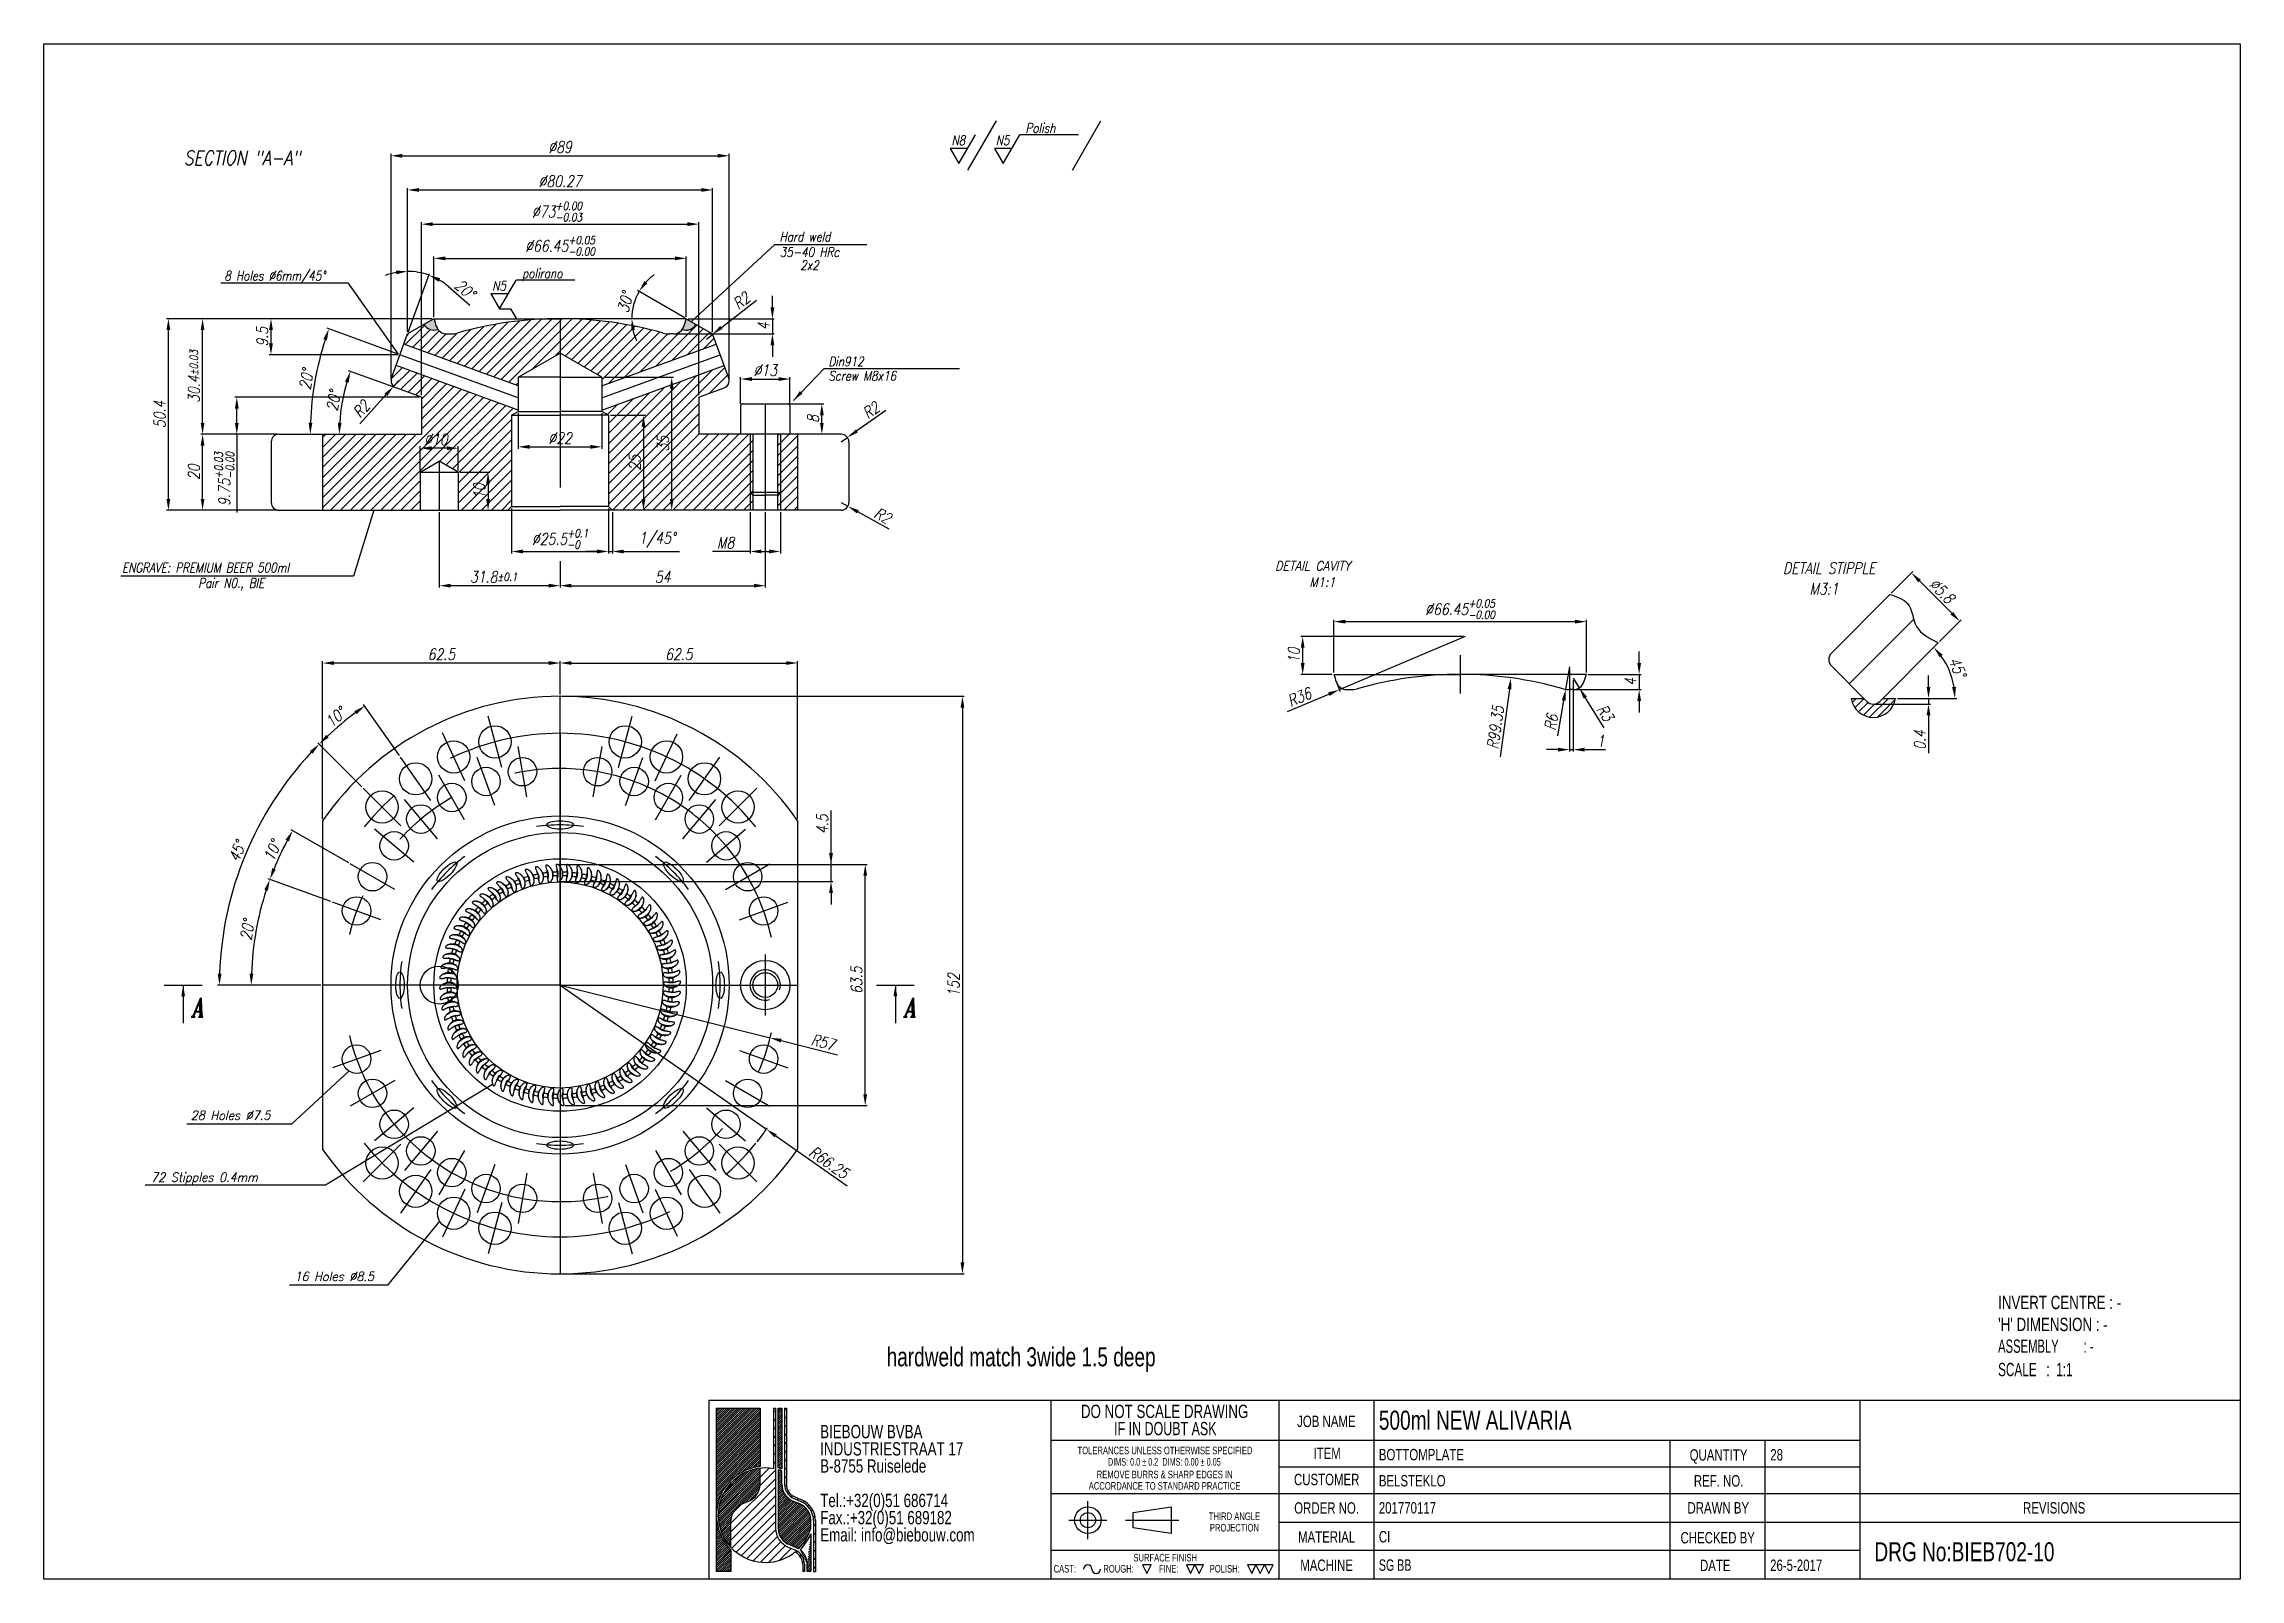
# Model space of a CAD drawing. Extents: x 5 to 583, y 5 to 409.
import ezdxf

# ---------------------------------------------------------------- set-up
doc = ezdxf.new("R2010")
doc.units = 0
doc.header["$LTSCALE"] = 7
doc.header["$MEASUREMENT"] = 0
doc.linetypes.add('CENTERX2', pattern=[20.32, 12.7, -2.54, 2.54, -2.54])
doc.layers.get('DEFPOINTS').update_dxf_attribs({"linetype": 'CONTINUOUS', "lineweight": 15})
for name, color, linetype in [('CENTERLINE', 4, 'CENTERX2'), ('DETAIL', 3, 'CONTINUOUS'), ('DIMENSIONS', 2, 'CONTINUOUS'), ('HATCH', 3, 'CONTINUOUS'), ('TEXT', 2, 'CONTINUOUS')]:
    doc.layers.add(name, color=color, linetype=linetype)
doc.layers.add('OUTLINE', color=7, linetype='CONTINUOUS', lineweight=25)
doc.styles.add('ITALIC', font='italic.shx', dxfattribs={"width": 0.9, "height": 3})
doc.styles.add('ITALICT', font='ITALICT.shx', dxfattribs={"width": 0.8, "height": 3})
doc.styles.add('SLDTEXTSTYLE0', font='TXT', dxfattribs={"width": 0.75})
doc.styles.add('SLDTEXTSTYLE1', font='TXT', dxfattribs={"width": 0.691176})
doc.styles.add('SLDTEXTSTYLE2', font='TXT', dxfattribs={"width": 0.7})
doc.styles.add('SLDTEXTSTYLE3', font='TXT', dxfattribs={"width": 0.631579})
doc.styles.add('SLDTEXTSTYLE4', font='TXT', dxfattribs={"width": 0.660714})
doc.dimstyles.get("Standard").update_dxf_attribs({"dimtxt": 3, "dimasz": 3, "dimexe": 0.5, "dimexo": 0.5, "dimgap": 0.8, "dimtad": 1, "dimdsep": 46, "dimtxsty": 'ITALICT', "dimcen": 0.09, "dimazin": 2, "dimtfac": 1, "dimtmove": 0, "dimatfit": 3, "dimfxl": 1, "dimtolj": 1, "dimtzin": 0, "dimarcsym": 0})
pattern_1 = [(45, (-92.96, -40.867), (-1.325825, 1.325825), [])]
pattern_2 = [(45, (-3, -3), (-0.280633, 0.280633), [])]
pattern_3 = [(45, (-3, -3), (-1.122532, 1.122532), [])]

msp = doc.modelspace()

# ---------------------------------------------------------------- texts
at = {"layer": 'DIMENSIONS', "style": 'ITALICT', "width": 0.8}
for s, height, p in [('polirano', 2.5, (130.841, 347.36)), ('N5', 2.5, (123.001, 344.101)), ('A', 5, (44.104, 152.933)), ('A', 5, (231.537, 152.933))]:
    msp.add_text(s, height=height, dxfattribs=at).set_placement(p)
at = {"layer": 'TEXT'}
for s, height, style, width, p in [('Polish', 2.5, 'ITALICT', 0.8, (263.356, 385.634)), ('N8', 2.5, 'ITALICT', 0.8, (243.865, 382.374)), ('N5', 2.5, 'ITALICT', 0.8, (255.516, 382.374)), ('SECTION "A-A"', 3.75, 'ITALICT', 0.8, (41.816, 377.137)), ('Hard weld', 2.5, 'ITALICT', 0.8, (198.638, 357.015)), ('35-40 HRc', 2.5, 'ITALICT', 0.8, (198.638, 352.967)), ('8 Holes %%C6mm/45°', 2.5, 'ITALICT', 0.8, (52.476, 346.748)), ('2x2', 2.5, 'ITALICT', 0.8, (204.037, 349.512)), ('Din912', 2.5, 'ITALICT', 0.8, (211.469, 324.16)), ('Screw M8x16', 2.5, 'ITALICT', 0.8, (211.469, 320.392)), ('ENGRAVE: PREMIUM BEER 500ml', 2.5, 'ITALICT', 0.8, (25.557, 269.929)), ('DETAIL CAVITY', 2.4, 'ITALIC', 0.9, (329.024, 270.451)), ('DETAIL STIPPLE', 3, 'ITALICT', 0.8, (462.707, 269.537)), ('Pair N0., BIE', 2.5, 'ITALICT', 0.8, (45.632, 265.89)), ('M1:1', 2.4, 'ITALIC', 0.9, (338.061, 266.156)), ('M3:1', 3, 'ITALICT', 0.8, (469.706, 264.075)), ('28 Holes %%C7.5', 2.4, 'ITALIC', 0.9, (43.648, 125.851)), ('72 Stipples 0.4mm', 2.4, 'ITALIC', 0.9, (33.218, 109.562)), ('16 Holes %%C8.5', 2.4, 'ITALIC', 0.9, (70.944, 83.447))]:
    msp.add_text(s, height=height, dxfattribs=dict(at, style=style, width=width)).set_placement(p)
for s, insert, char_height, attachment_point, style in [('INVERT CENTRE : -', (519.315, 79.546), 3.5, 1, 'SLDTEXTSTYLE0'), ("'H' DIMENSION : -", (519.315, 73.762), 3.5, 1, 'SLDTEXTSTYLE0'), ('hardweld match 3wide 1.5 deep', (226.783, 65.986), 5, 1, 'SLDTEXTSTYLE0'), ('ASSEMBLY        : -', (519.315, 68.044), 3.5, 1, 'SLDTEXTSTYLE3'), ('SCALE   :  1:1', (519.315, 61.897), 3.5, 1, 'SLDTEXTSTYLE4'), ('JOB NAME', (342.519, 48.011), 3, 2, 'SLDTEXTSTYLE0'), ('500ml NEW ALIVARIA', (356.336, 49.316), 5, 1, 'SLDTEXTSTYLE0'), ('ITEM', (342.718, 39.585), 3, 2, 'SLDTEXTSTYLE0'), ('BOTTOMPLATE', (356.336, 39.251), 3, 1, 'SLDTEXTSTYLE0'), ('QUANTITY', (445.739, 39.165), 3, 2, 'SLDTEXTSTYLE0'), ('28', (459.355, 39.211), 3, 1, 'SLDTEXTSTYLE0'), ('CUSTOMER', (342.615, 32.709), 3, 2, 'SLDTEXTSTYLE0'), ('BELSTEKLO', (356.336, 32.375), 3, 1, 'SLDTEXTSTYLE0'), ('REF. NO.', (445.755, 32.353), 3, 2, 'SLDTEXTSTYLE0'), ('ORDER NO.', (342.584, 25.208), 3, 2, 'SLDTEXTSTYLE0'), ('201770117', (356.329, 25.254), 3, 1, 'SLDTEXTSTYLE0'), ('DRAWN BY', (445.674, 25.244), 3, 2, 'SLDTEXTSTYLE0'), ('REVISIONS', (534.064, 25.244), 3, 2, 'SLDTEXTSTYLE0'), ('MATERIAL', (342.591, 17.587), 3, 2, 'SLDTEXTSTYLE0'), ('CI', (356.329, 17.645), 3, 1, 'SLDTEXTSTYLE0'), ('CHECKED BY', (445.516, 17.382), 3, 2, 'SLDTEXTSTYLE0'), ('SURFACE FINISH', (300.101, 11.636), 2, 2, 'SLDTEXTSTYLE0'), ('DRG No:BIEB702-10', (486.76, 14.689), 5, 1, 'SLDTEXTSTYLE0'), ('CAST:', (270.741, 8.719), 2, 1, 'SLDTEXTSTYLE0'), ('ROUGH:', (283.818, 8.719), 2, 1, 'SLDTEXTSTYLE0'), ('FINE:', (298.472, 8.719), 2, 1, 'SLDTEXTSTYLE0'), ('POLISH:', (311.824, 8.719), 2, 1, 'SLDTEXTSTYLE0'), ('MACHINE', (342.589, 10.137), 3, 2, 'SLDTEXTSTYLE0'), ('SG BB', (356.329, 10.183), 3, 1, 'SLDTEXTSTYLE2'), ('DATE', (444.87, 10.089), 3, 2, 'SLDTEXTSTYLE0'), ('26-5-2017', (459.319, 10.135), 3, 1, 'SLDTEXTSTYLE0')]:
    msp.add_mtext(s, dxfattribs=dict(at, insert=insert, char_height=char_height, attachment_point=attachment_point, style=style))

# ---------------------------------------------------------------- blocks, each defined once
blk = doc.blocks.new('*D12')
at = {"layer": 'DEFPOINTS', "color": 0}
for p in [(180.99, 370.57), (100.71, 332.69), (180.99, 332.68)]:
    blk.add_point(p, dxfattribs=at)
at = {"layer": 'DIMENSIONS', "color": 0, "lineweight": -2}
for p, q in [((100.71, 333.19), (100.71, 371.07)), ((103.71, 370.57), (177.99, 370.57)), ((180.99, 333.18), (180.99, 371.07))]:
    blk.add_line(p, q, dxfattribs=at)
at = {"layer": 'DIMENSIONS', "color": 0}
for points in [[(103.71, 371.07), (103.71, 370.07), (100.71, 370.57)], [(177.99, 370.07), (177.99, 371.07), (180.99, 370.57)]]:
    blk.add_solid(points, dxfattribs=at)
at = {"layer": 'DIMENSIONS', "color": 0, "insert": (140.85, 372.87), "char_height": 3, "attachment_point": 5, "style": 'ITALICT'}
blk.add_mtext('\\A1;%%c80.27', dxfattribs=at)
blk = doc.blocks.new('*D13')
at = {"layer": 'DEFPOINTS', "color": 0}
for p in [(185.35, 379.57), (96.35, 320.35), (185.35, 320.35)]:
    blk.add_point(p, dxfattribs=at)
at = {"layer": 'DIMENSIONS', "color": 0, "lineweight": -2}
for p, q in [((96.35, 320.85), (96.35, 380.07)), ((99.35, 379.57), (182.35, 379.57)), ((185.35, 320.85), (185.35, 380.07))]:
    blk.add_line(p, q, dxfattribs=at)
at = {"layer": 'DIMENSIONS', "color": 0}
for points in [[(99.35, 380.07), (99.35, 379.07), (96.35, 379.57)], [(182.35, 379.07), (182.35, 380.07), (185.35, 379.57)]]:
    blk.add_solid(points, dxfattribs=at)
at = {"layer": 'DIMENSIONS', "color": 0, "insert": (140.85, 381.87), "char_height": 3, "attachment_point": 5, "style": 'ITALICT'}
blk.add_mtext('\\A1;%%c89', dxfattribs=at)
blk = doc.blocks.new('*D14')
at = {"layer": 'DEFPOINTS', "color": 0}
for p in [(177.35, 361.57), (104.35, 316.03), (177.35, 316.03)]:
    blk.add_point(p, dxfattribs=at)
at = {"layer": 'DIMENSIONS', "color": 0, "lineweight": -2}
for p, q in [((104.35, 316.53), (104.35, 362.07)), ((107.35, 361.57), (174.35, 361.57)), ((177.35, 316.53), (177.35, 362.07))]:
    blk.add_line(p, q, dxfattribs=at)
at = {"layer": 'DIMENSIONS', "color": 0}
for points in [[(107.35, 362.07), (107.35, 361.07), (104.35, 361.57)], [(174.35, 361.07), (174.35, 362.07), (177.35, 361.57)]]:
    blk.add_solid(points, dxfattribs=at)
at = {"layer": 'DIMENSIONS', "color": 0, "insert": (140.03, 364.86), "char_height": 3, "attachment_point": 5, "style": 'ITALICT'}
blk.add_mtext('\\A1;%%c73{}{\\H0.71x;\\C3;\\S+0.00^ -0.03;}', dxfattribs=at)
blk = doc.blocks.new('*D15')
at = {"layer": 'DEFPOINTS', "color": 0}
for p in [(107.62, 336.68), (64.76, 327.18), (98.71, 327.18)]:
    blk.add_point(p, dxfattribs=at)
at = {"layer": 'DIMENSIONS', "color": 0, "lineweight": -2}
for p, q in [((107.12, 336.68), (64.26, 336.68)), ((64.76, 333.68), (64.76, 330.18)), ((98.21, 327.18), (64.26, 327.18))]:
    blk.add_line(p, q, dxfattribs=at)
at = {"layer": 'DIMENSIONS', "color": 0}
for points in [[(65.26, 333.68), (64.26, 333.68), (64.76, 336.68)], [(64.26, 330.18), (65.26, 330.18), (64.76, 327.18)]]:
    blk.add_solid(points, dxfattribs=at)
at = {"layer": 'DIMENSIONS', "color": 0, "insert": (62.46, 331.93), "char_height": 3, "attachment_point": 5, "rotation": 90, "style": 'ITALICT'}
blk.add_mtext('\\A1;9.5', dxfattribs=at)
blk = doc.blocks.new('*D4')
at = {"layer": 'DEFPOINTS', "color": 0}
for p in [(174.07, 352.57), (107.62, 336.68), (174.07, 336.68)]:
    blk.add_point(p, dxfattribs=at)
at = {"layer": 'DIMENSIONS', "color": 0, "lineweight": -2}
for p, q in [((107.62, 337.18), (107.62, 353.07)), ((174.07, 337.18), (174.07, 353.07)), ((110.62, 352.57), (171.07, 352.57))]:
    blk.add_line(p, q, dxfattribs=at)
at = {"layer": 'DIMENSIONS', "color": 0}
for points in [[(110.62, 353.07), (110.62, 352.07), (107.62, 352.57)], [(171.07, 352.07), (171.07, 353.07), (174.07, 352.57)]]:
    blk.add_solid(points, dxfattribs=at)
at = {"layer": 'DIMENSIONS', "color": 0, "insert": (140.85, 355.86), "char_height": 3, "attachment_point": 5, "style": 'ITALICT'}
blk.add_mtext('\\A1;%%c66.45{}{\\H0.71x;\\C3;\\S+0.05^ -0.00;}', dxfattribs=at)
blk = doc.blocks.new('*D5')
at = {"layer": 'DEFPOINTS', "color": 0}
for p in [(55.76, 316.03), (104.35, 316.03), (66.85, 306.28)]:
    blk.add_point(p, dxfattribs=at)
at = {"layer": 'DIMENSIONS', "color": 0, "lineweight": -2}
for p, q in [((103.85, 316.03), (55.26, 316.03)), ((55.76, 309.28), (55.76, 313.03)), ((66.35, 306.28), (55.26, 306.28)), ((55.76, 306.28), (55.76, 285.71))]:
    blk.add_line(p, q, dxfattribs=at)
at = {"layer": 'DIMENSIONS', "color": 0}
for points in [[(56.26, 313.03), (55.26, 313.03), (55.76, 316.03)], [(55.26, 309.28), (56.26, 309.28), (55.76, 306.28)]]:
    blk.add_solid(points, dxfattribs=at)
at = {"layer": 'DIMENSIONS', "color": 0, "insert": (52.48, 294.5), "char_height": 3, "attachment_point": 5, "rotation": 90, "style": 'ITALICT'}
blk.add_mtext('\\A1;9.75{}{\\H0.71x;\\C3;\\S+0.03^ -0.00;}', dxfattribs=at)
blk = doc.blocks.new('*D6')
at = {"layer": 'DEFPOINTS', "color": 0}
for p in [(46.76, 306.28), (66.85, 306.28), (66.85, 286.28)]:
    blk.add_point(p, dxfattribs=at)
at = {"layer": 'DIMENSIONS', "color": 0, "lineweight": -2}
for p, q in [((66.35, 306.28), (46.26, 306.28)), ((46.76, 289.28), (46.76, 303.28)), ((66.35, 286.28), (46.26, 286.28))]:
    blk.add_line(p, q, dxfattribs=at)
at = {"layer": 'DIMENSIONS', "color": 0}
for points in [[(47.26, 303.28), (46.26, 303.28), (46.76, 306.28)], [(46.26, 289.28), (47.26, 289.28), (46.76, 286.28)]]:
    blk.add_solid(points, dxfattribs=at)
at = {"layer": 'DIMENSIONS', "color": 0, "insert": (44.46, 296.28), "char_height": 3, "attachment_point": 5, "rotation": 90, "style": 'ITALICT'}
blk.add_mtext('\\A1;20', dxfattribs=at)
blk = doc.blocks.new('*D7')
at = {"layer": 'DEFPOINTS', "color": 0}
for p in [(46.76, 336.68), (66.22, 336.68), (66.85, 306.28)]:
    blk.add_point(p, dxfattribs=at)
at = {"layer": 'DIMENSIONS', "color": 0, "lineweight": -2}
for p, q in [((65.72, 336.68), (46.26, 336.68)), ((46.76, 309.28), (46.76, 333.68)), ((66.35, 306.28), (46.26, 306.28))]:
    blk.add_line(p, q, dxfattribs=at)
at = {"layer": 'DIMENSIONS', "color": 0}
for points in [[(47.26, 333.68), (46.26, 333.68), (46.76, 336.68)], [(46.26, 309.28), (47.26, 309.28), (46.76, 306.28)]]:
    blk.add_solid(points, dxfattribs=at)
at = {"layer": 'DIMENSIONS', "color": 0, "insert": (44.46, 321.48), "char_height": 3, "attachment_point": 5, "rotation": 90, "style": 'ITALICT'}
blk.add_mtext('\\A1;30.4{}{\\H0.71x;\\C3;%%p0.03}', dxfattribs=at)
blk = doc.blocks.new('*D8')
at = {"layer": 'DEFPOINTS', "color": 0}
for p in [(37.76, 336.68), (107.62, 336.68), (66.85, 286.28)]:
    blk.add_point(p, dxfattribs=at)
at = {"layer": 'DIMENSIONS', "color": 0, "lineweight": -2}
for p, q in [((107.12, 336.68), (37.26, 336.68)), ((37.76, 289.28), (37.76, 333.68)), ((66.35, 286.28), (37.26, 286.28))]:
    blk.add_line(p, q, dxfattribs=at)
at = {"layer": 'DIMENSIONS', "color": 0}
for points in [[(38.26, 333.68), (37.26, 333.68), (37.76, 336.68)], [(37.26, 289.28), (38.26, 289.28), (37.76, 286.28)]]:
    blk.add_solid(points, dxfattribs=at)
at = {"layer": 'DIMENSIONS', "color": 0, "insert": (35.46, 311.48), "char_height": 3, "attachment_point": 5, "rotation": 90, "style": 'ITALICT'}
blk.add_mtext('\\A1;50.4', dxfattribs=at)
blk = doc.blocks.new('*D9')
at = {"layer": 'DEFPOINTS', "color": 0}
for p in [(174.07, 336.68), (170.6, 332.68), (196.73, 332.68)]:
    blk.add_point(p, dxfattribs=at)
at = {"layer": 'DIMENSIONS', "color": 0, "lineweight": -2}
for p, q in [((196.73, 339.68), (196.73, 342.68)), ((174.57, 336.68), (197.23, 336.68)), ((196.73, 336.68), (196.73, 332.68)), ((171.1, 332.68), (197.23, 332.68)), ((196.73, 329.68), (196.73, 326.68))]:
    blk.add_line(p, q, dxfattribs=at)
at = {"layer": 'DIMENSIONS', "color": 0}
for points in [[(196.23, 339.68), (197.23, 339.68), (196.73, 336.68)], [(197.23, 329.68), (196.23, 329.68), (196.73, 332.68)]]:
    blk.add_solid(points, dxfattribs=at)
at = {"layer": 'DIMENSIONS', "color": 0, "insert": (194.43, 334.68), "char_height": 3, "attachment_point": 5, "rotation": 90, "style": 'ITALICT'}
blk.add_mtext('\\A1;4', dxfattribs=at)
blk = doc.blocks.new('*D10')
at = {"layer": 'DEFPOINTS', "color": 0}
for p in [(140.01, 193.07), (221.16, 193.07), (141.67, 129.59)]:
    blk.add_point(p, dxfattribs=at)
at = {"layer": 'DIMENSIONS', "color": 0, "lineweight": -2}
for p, q in [((140.51, 193.07), (221.66, 193.07)), ((221.16, 132.59), (221.16, 190.07)), ((142.17, 129.59), (221.66, 129.59))]:
    blk.add_line(p, q, dxfattribs=at)
at = {"layer": 'DIMENSIONS', "color": 0}
for points in [[(221.66, 190.07), (220.66, 190.07), (221.16, 193.07)], [(220.66, 132.59), (221.66, 132.59), (221.16, 129.59)]]:
    blk.add_solid(points, dxfattribs=at)
at = {"layer": 'DIMENSIONS', "color": 0, "insert": (218.86, 162.58), "char_height": 3, "attachment_point": 5, "rotation": 90, "style": 'ITALICT'}
blk.add_mtext('\\A1;63.5', dxfattribs=at)
blk = doc.blocks.new('*D11')
at = {"layer": 'DEFPOINTS', "color": 0}
for p in [(140.01, 193.07), (212.16, 193.07), (140.4, 188.56)]:
    blk.add_point(p, dxfattribs=at)
at = {"layer": 'DIMENSIONS', "color": 0, "lineweight": -2}
for p, q in [((212.16, 193.07), (212.16, 207.24)), ((212.16, 196.07), (212.16, 199.07)), ((140.51, 193.07), (212.66, 193.07)), ((212.16, 188.56), (212.16, 193.07)), ((140.9, 188.56), (212.66, 188.56)), ((212.16, 185.56), (212.16, 182.56))]:
    blk.add_line(p, q, dxfattribs=at)
at = {"layer": 'DIMENSIONS', "color": 0}
for points in [[(211.66, 196.07), (212.66, 196.07), (212.16, 193.07)], [(212.66, 185.56), (211.66, 185.56), (212.16, 188.56)]]:
    blk.add_solid(points, dxfattribs=at)
at = {"layer": 'DIMENSIONS', "color": 0, "insert": (209.86, 203.64), "char_height": 3, "attachment_point": 5, "rotation": 90, "style": 'ITALICT'}
blk.add_mtext('\\A1;4.5', dxfattribs=at)
blk = doc.blocks.new('*D16')
at = {"layer": 'DEFPOINTS', "color": 0}
for p in [(97.66, 318.47), (84.05, 317.44), (104.35, 316.03), (82.74, 306.28), (104.35, 306.28)]:
    blk.add_point(p, dxfattribs=at)
at = {"layer": 'DIMENSIONS', "color": 0, "lineweight": -2}
blk.add_line((97.19, 318.64), (85.19, 323.01), dxfattribs=at)
blk.add_arc((131.14, 306.28), 48.39, 163.55262, 176.44738, dxfattribs=at)
at = {"layer": 'DIMENSIONS', "color": 0}
for points in [[(85.2, 319.83), (84.25, 320.14), (85.66, 322.83)], [(82.34, 309.3), (83.34, 309.27), (82.74, 306.28)]]:
    blk.add_solid(points, dxfattribs=at)
at = {"layer": 'DIMENSIONS', "color": 0, "insert": (81.21, 315.09), "char_height": 3, "attachment_point": 5, "rotation": 80, "style": 'ITALICT'}
blk.add_mtext('\\A1;20%%d', dxfattribs=at)
blk = doc.blocks.new('*D17')
at = {"layer": 'DEFPOINTS', "color": 0}
for p in [(97.01, 318.86), (98.35, 320.35)]:
    blk.add_point(p, dxfattribs=at)
at = {"layer": 'DIMENSIONS', "color": 0, "lineweight": -2}
for p, q in [((98.35, 320.35), (97.01, 318.86)), ((95, 316.64), (88.12, 309.02))]:
    blk.add_line(p, q, dxfattribs=at)
at = {"layer": 'DIMENSIONS', "color": 0}
blk.add_solid([(95.37, 316.3), (94.62, 316.97), (97.01, 318.86)], dxfattribs=at)
at = {"layer": 'DIMENSIONS', "color": 0, "insert": (88.55, 312.93), "char_height": 3, "attachment_point": 5, "rotation": 47.90942, "style": 'ITALICT'}
blk.add_mtext('\\A1;R2', dxfattribs=at)
blk = doc.blocks.new('*D18')
at = {"layer": 'DEFPOINTS', "color": 0}
for p in [(77.28, 324.97), (98.71, 327.18), (129.85, 315.85), (75.1, 306.28), (104.35, 306.28)]:
    blk.add_point(p, dxfattribs=at)
at = {"layer": 'DIMENSIONS', "color": 0, "lineweight": -2}
blk.add_line((98.24, 327.35), (79.52, 334.17), dxfattribs=at)
blk.add_arc((156.13, 306.28), 81.03, 162.12139, 177.87861, dxfattribs=at)
at = {"layer": 'DIMENSIONS', "color": 0}
for points in [[(79.49, 331), (78.54, 331.32), (79.99, 334)], [(74.66, 309.29), (75.66, 309.27), (75.1, 306.28)]]:
    blk.add_solid(points, dxfattribs=at)
at = {"layer": 'DIMENSIONS', "color": 0, "insert": (74.07, 320.75), "char_height": 3, "attachment_point": 5, "rotation": 80, "style": 'ITALICT'}
blk.add_mtext('\\A1;20%%d', dxfattribs=at)
blk = doc.blocks.new('*D19')
at = {"layer": 'DEFPOINTS', "color": 0}
for p in [(410.95, 256.96), (344.5, 243.08), (410.95, 243.08)]:
    blk.add_point(p, dxfattribs=at)
at = {"layer": 'DIMENSIONS', "color": 0, "lineweight": -2}
for p, q in [((344.5, 243.58), (344.5, 257.46)), ((347.5, 256.96), (407.95, 256.96)), ((410.95, 243.58), (410.95, 257.46))]:
    blk.add_line(p, q, dxfattribs=at)
at = {"layer": 'DIMENSIONS', "color": 0}
for points in [[(347.5, 257.46), (347.5, 256.46), (344.5, 256.96)], [(407.95, 256.46), (407.95, 257.46), (410.95, 256.96)]]:
    blk.add_solid(points, dxfattribs=at)
at = {"layer": 'DIMENSIONS', "color": 0, "insert": (377.72, 260.25), "char_height": 3, "attachment_point": 5, "style": 'ITALICT'}
blk.add_mtext('\\A1;%%c66.45{}{\\H0.71x;\\C3;\\S+0.05^ -0.00;}', dxfattribs=at)
blk = doc.blocks.new('*D20')
at = {"layer": 'DEFPOINTS', "color": 0}
for p in [(336.29, 253.08), (379.08, 253.08), (344.5, 243.08)]:
    blk.add_point(p, dxfattribs=at)
at = {"layer": 'DIMENSIONS', "color": 0, "lineweight": -2}
for p, q in [((378.58, 253.08), (335.79, 253.08)), ((336.29, 246.08), (336.29, 250.08)), ((344, 243.08), (335.79, 243.08))]:
    blk.add_line(p, q, dxfattribs=at)
at = {"layer": 'DIMENSIONS', "color": 0}
for points in [[(336.79, 250.08), (335.79, 250.08), (336.29, 253.08)], [(335.79, 246.08), (336.79, 246.08), (336.29, 243.08)]]:
    blk.add_solid(points, dxfattribs=at)
at = {"layer": 'DIMENSIONS', "color": 0, "insert": (333.99, 248.08), "char_height": 3, "attachment_point": 5, "rotation": 90, "style": 'ITALICT'}
blk.add_mtext('\\A1;10', dxfattribs=at)
blk = doc.blocks.new('*D21')
at = {"layer": 'DEFPOINTS', "color": 0}
for p in [(406.47, 245.08), (407.47, 242.08), (407.47, 223.28)]:
    blk.add_point(p, dxfattribs=at)
at = {"layer": 'DIMENSIONS', "color": 0, "lineweight": -2}
for p, q in [((406.47, 244.58), (406.47, 222.78)), ((407.47, 241.58), (407.47, 222.78)), ((403.47, 223.28), (400.47, 223.28)), ((406.47, 223.28), (407.47, 223.28)), ((410.47, 223.28), (416, 223.28))]:
    blk.add_line(p, q, dxfattribs=at)
at = {"layer": 'DIMENSIONS', "color": 0}
for points in [[(403.47, 222.78), (403.47, 223.78), (406.47, 223.28)], [(410.47, 223.78), (410.47, 222.78), (407.47, 223.28)]]:
    blk.add_solid(points, dxfattribs=at)
at = {"layer": 'DIMENSIONS', "color": 0, "insert": (414.74, 225.58), "char_height": 3, "attachment_point": 5, "style": 'ITALICT'}
blk.add_mtext('\\A1;1', dxfattribs=at)
blk = doc.blocks.new('*D22')
at = {"layer": 'DEFPOINTS', "color": 0}
for p in [(410.95, 243.08), (407.47, 239.08), (424.85, 239.08)]:
    blk.add_point(p, dxfattribs=at)
at = {"layer": 'DIMENSIONS', "color": 0, "lineweight": -2}
for p, q in [((424.85, 246.08), (424.85, 249.08)), ((411.45, 243.08), (425.35, 243.08)), ((424.85, 243.08), (424.85, 239.08)), ((407.97, 239.08), (425.35, 239.08)), ((424.85, 236.08), (424.85, 233.08))]:
    blk.add_line(p, q, dxfattribs=at)
at = {"layer": 'DIMENSIONS', "color": 0}
for points in [[(424.35, 246.08), (425.35, 246.08), (424.85, 243.08)], [(425.35, 236.08), (424.35, 236.08), (424.85, 239.08)]]:
    blk.add_solid(points, dxfattribs=at)
at = {"layer": 'DIMENSIONS', "color": 0, "insert": (422.55, 241.08), "char_height": 3, "attachment_point": 5, "rotation": 90, "style": 'ITALICT'}
blk.add_mtext('\\A1;4', dxfattribs=at)
blk = doc.blocks.new('*D23')
at = {"layer": 'DEFPOINTS', "color": 0}
for p in [(102.62, 349.04), (100.46, 332.01), (100.71, 333.19), (100.71, 332.69), (100.71, 332.69)]:
    blk.add_point(p, dxfattribs=at)
at = {"layer": 'DIMENSIONS', "color": 0, "lineweight": -2}
for p, q in [((100.71, 333.69), (100.71, 349.65)), ((100.88, 333.16), (106.51, 348.62)), ((111.49, 345.12), (117.1, 340.26))]:
    blk.add_line(p, q, dxfattribs=at)
for start, end in [(100.46253, 110.92505), (70, 90), (49.07495, 59.53747)]:
    blk.add_arc((100.71, 332.69), 16.45, start, end, dxfattribs=at)
at = {"layer": 'DIMENSIONS', "color": 0}
for points in [[(97.77, 348.37), (97.68, 349.37), (100.71, 349.15)], [(109.27, 347.33), (108.84, 346.42), (106.34, 348.15)]]:
    blk.add_solid(points, dxfattribs=at)
at = {"layer": 'DIMENSIONS', "color": 0, "insert": (115.8, 344.43), "char_height": 3, "attachment_point": 5, "rotation": 319.07495, "style": 'ITALICT'}
blk.add_mtext('\\A1;20%%d', dxfattribs=at)
blk = doc.blocks.new('*D24')
at = {"layer": 'DEFPOINTS', "color": 0}
for p in [(160.59, 341.59), (153.29, 336.68), (174.07, 336.68), (174.07, 336.68), (180.35, 333.06)]:
    blk.add_point(p, dxfattribs=at)
at = {"layer": 'DIMENSIONS', "color": 0, "lineweight": -2}
blk.add_line((173.64, 336.93), (161.21, 344.11), dxfattribs=at)
for start, end in [(126.0011, 138.00055), (150, 180), (191.99945, 203.9989)]:
    blk.add_arc((174.07, 336.68), 14.35, start, end, dxfattribs=at)
at = {"layer": 'DIMENSIONS', "color": 0}
for points in [[(163, 346.58), (163.81, 345.99), (161.64, 343.86)], [(160.53, 333.75), (159.54, 333.65), (159.72, 336.68)]]:
    blk.add_solid(points, dxfattribs=at)
at = {"layer": 'DIMENSIONS', "color": 0, "insert": (157.99, 340.99), "char_height": 3, "attachment_point": 5, "rotation": 75, "style": 'ITALICT'}
blk.add_mtext('\\A1;30%%d', dxfattribs=at)
blk = doc.blocks.new('*D25')
at = {"layer": 'DEFPOINTS', "color": 0}
for p in [(179.35, 331.33), (180.93, 332.56)]:
    blk.add_point(p, dxfattribs=at)
at = {"layer": 'DIMENSIONS', "color": 0, "lineweight": -2}
for p, q in [((183.3, 334.4), (192.52, 341.58)), ((179.35, 331.33), (180.93, 332.56))]:
    blk.add_line(p, q, dxfattribs=at)
at = {"layer": 'DIMENSIONS', "color": 0}
blk.add_solid([(182.99, 334.79), (183.6, 334), (180.93, 332.56)], dxfattribs=at)
at = {"layer": 'DIMENSIONS', "color": 0, "insert": (188.58, 341.43), "char_height": 3, "attachment_point": 5, "rotation": 37.89931, "style": 'ITALICT'}
blk.add_mtext('\\A1;R2', dxfattribs=at)
blk = doc.blocks.new('*D26')
at = {"layer": 'DEFPOINTS', "color": 0}
for p in [(407.47, 242.08), (409.06, 239.54)]:
    blk.add_point(p, dxfattribs=at)
at = {"layer": 'DIMENSIONS', "color": 0, "lineweight": -2}
for p, q in [((407.47, 242.08), (409.06, 239.54)), ((415.63, 229.02), (410.65, 236.99))]:
    blk.add_line(p, q, dxfattribs=at)
at = {"layer": 'DIMENSIONS', "color": 0}
blk.add_solid([(411.08, 237.26), (410.23, 236.73), (409.06, 239.54)], dxfattribs=at)
at = {"layer": 'DIMENSIONS', "color": 0, "insert": (415.89, 232.95), "char_height": 3, "attachment_point": 5, "rotation": 301.97809, "style": 'ITALICT'}
blk.add_mtext('\\A1;R3', dxfattribs=at)
blk = doc.blocks.new('*D27')
at = {"layer": 'DEFPOINTS', "color": 0}
for p in [(406.47, 245.08), (405.49, 239.16)]:
    blk.add_point(p, dxfattribs=at)
at = {"layer": 'DIMENSIONS', "color": 0, "lineweight": -2}
for p, q in [((406.47, 245.08), (405.49, 239.16)), ((403.44, 226.94), (404.99, 236.2))]:
    blk.add_line(p, q, dxfattribs=at)
at = {"layer": 'DIMENSIONS', "color": 0}
blk.add_solid([(405.48, 236.12), (404.5, 236.29), (405.49, 239.16)], dxfattribs=at)
at = {"layer": 'DIMENSIONS', "color": 0, "insert": (401.7, 230.47), "char_height": 3, "attachment_point": 5, "rotation": 80.50463, "style": 'ITALICT'}
blk.add_mtext('\\A1;R6', dxfattribs=at)
blk = doc.blocks.new('*D28')
at = {"layer": 'DEFPOINTS', "color": 0}
for p in [(391.12, 242.17), (377.72, 143.73)]:
    blk.add_point(p, dxfattribs=at)
at = {"layer": 'DIMENSIONS', "color": 0, "lineweight": -2}
blk.add_line((390.71, 239.2), (388.29, 221.39), dxfattribs=at)
at = {"layer": 'DIMENSIONS', "color": 0}
blk.add_solid([(391.21, 239.13), (390.22, 239.27), (391.12, 242.17)], dxfattribs=at)
at = {"layer": 'DIMENSIONS', "color": 0, "insert": (387.02, 229.12), "char_height": 3, "attachment_point": 5, "rotation": 82.24955, "style": 'ITALICT'}
blk.add_mtext('\\A1;R99.35', dxfattribs=at)
blk = doc.blocks.new('*D29')
at = {"layer": 'DEFPOINTS', "color": 0}
for p in [(379.08, 253.08), (345.93, 239.05)]:
    blk.add_point(p, dxfattribs=at)
at = {"layer": 'DIMENSIONS', "color": 0, "lineweight": -2}
for p, q in [((379.08, 253.08), (345.93, 239.05)), ((332.3, 233.28), (343.16, 237.88))]:
    blk.add_line(p, q, dxfattribs=at)
blk.add_arc((379.08, 253.08), 36, 200.267, 203.73417, dxfattribs=at)
at = {"layer": 'DIMENSIONS', "color": 0}
blk.add_solid([(343.36, 237.42), (342.97, 238.34), (345.93, 239.05)], dxfattribs=at)
at = {"layer": 'DIMENSIONS', "color": 0, "insert": (335.45, 237.12), "char_height": 3, "attachment_point": 5, "rotation": 22.93839, "style": 'ITALICT'}
blk.add_mtext('\\A1;R36', dxfattribs=at)
blk = doc.blocks.new('*D30')
at = {"layer": 'DEFPOINTS', "color": 0}
for p in [(214.85, 304.28), (216.48, 305.43)]:
    blk.add_point(p, dxfattribs=at)
at = {"layer": 'DIMENSIONS', "color": 0, "lineweight": -2}
for p, q in [((226.62, 312.56), (218.94, 307.16)), ((214.85, 304.28), (216.48, 305.43))]:
    blk.add_line(p, q, dxfattribs=at)
at = {"layer": 'DIMENSIONS', "color": 0}
blk.add_solid([(218.65, 307.57), (219.23, 306.75), (216.48, 305.43)], dxfattribs=at)
at = {"layer": 'DIMENSIONS', "color": 0, "insert": (222.68, 312.6), "char_height": 3, "attachment_point": 5, "rotation": 35.1086, "style": 'ITALICT'}
blk.add_mtext('\\A1;R2', dxfattribs=at)
blk = doc.blocks.new('*D31')
at = {"layer": 'DEFPOINTS', "color": 0}
for p in [(214.85, 288.28), (216.6, 287.31)]:
    blk.add_point(p, dxfattribs=at)
at = {"layer": 'DIMENSIONS', "color": 0, "lineweight": -2}
for p, q in [((214.85, 288.28), (216.6, 287.31)), ((227.44, 281.3), (219.22, 285.86))]:
    blk.add_line(p, q, dxfattribs=at)
at = {"layer": 'DIMENSIONS', "color": 0}
blk.add_solid([(219.46, 286.3), (218.98, 285.42), (216.6, 287.31)], dxfattribs=at)
at = {"layer": 'DIMENSIONS', "color": 0, "insert": (225.75, 284.87), "char_height": 3, "attachment_point": 5, "rotation": 330.99765, "style": 'ITALICT'}
blk.add_mtext('\\A1;R2', dxfattribs=at)
blk = doc.blocks.new('*D32')
at = {"layer": 'DEFPOINTS', "color": 0}
for p in [(109.05, 286.28), (140.85, 273.39), (109.05, 266.43)]:
    blk.add_point(p, dxfattribs=at)
at = {"layer": 'DIMENSIONS', "color": 0, "lineweight": -2}
for p, q in [((109.05, 285.78), (109.05, 265.93)), ((140.85, 272.89), (140.85, 265.93)), ((137.85, 266.43), (112.05, 266.43))]:
    blk.add_line(p, q, dxfattribs=at)
at = {"layer": 'DIMENSIONS', "color": 0}
for points in [[(112.05, 266.93), (112.05, 265.93), (109.05, 266.43)], [(137.85, 265.93), (137.85, 266.93), (140.85, 266.43)]]:
    blk.add_solid(points, dxfattribs=at)
at = {"layer": 'DIMENSIONS', "color": 0, "insert": (123.35, 268.73), "char_height": 3, "attachment_point": 5, "style": 'ITALICT'}
blk.add_mtext('\\A1;31.8{}{\\H0.71x;\\C3;%%p0.1}', dxfattribs=at)
blk = doc.blocks.new('*D33')
at = {"layer": 'DEFPOINTS', "color": 0}
for p in [(114.05, 296.28), (121.89, 286.28), (121.89, 286.28)]:
    blk.add_point(p, dxfattribs=at)
at = {"layer": 'DIMENSIONS', "color": 0, "lineweight": -2}
for p, q in [((114.55, 296.28), (122.39, 296.28)), ((121.89, 293.28), (121.89, 289.28)), ((122.39, 286.28), (122.39, 286.28))]:
    blk.add_line(p, q, dxfattribs=at)
at = {"layer": 'DIMENSIONS', "color": 0}
for points in [[(122.39, 293.28), (121.39, 293.28), (121.89, 296.28)], [(121.39, 289.28), (122.39, 289.28), (121.89, 286.28)]]:
    blk.add_solid(points, dxfattribs=at)
at = {"layer": 'DIMENSIONS', "color": 0, "insert": (119.59, 291.28), "char_height": 3, "attachment_point": 5, "rotation": 90, "style": 'ITALICT'}
blk.add_mtext('\\A1;10', dxfattribs=at)
blk = doc.blocks.new('*D34')
at = {"layer": 'DEFPOINTS', "color": 0}
for p in [(104.05, 302.61), (104.05, 296.28), (114.05, 296.28)]:
    blk.add_point(p, dxfattribs=at)
at = {"layer": 'DIMENSIONS', "color": 0, "lineweight": -2}
for p, q in [((104.05, 296.78), (104.05, 303.11)), ((111.05, 302.61), (107.05, 302.61)), ((114.05, 296.78), (114.05, 303.11))]:
    blk.add_line(p, q, dxfattribs=at)
at = {"layer": 'DIMENSIONS', "color": 0}
for points in [[(107.05, 303.11), (107.05, 302.11), (104.05, 302.61)], [(111.05, 302.11), (111.05, 303.11), (114.05, 302.61)]]:
    blk.add_solid(points, dxfattribs=at)
at = {"layer": 'DIMENSIONS', "color": 0, "insert": (108.17, 304.91), "char_height": 3, "attachment_point": 5, "style": 'ITALICT'}
blk.add_mtext('\\A1;%%c10', dxfattribs=at)
blk = doc.blocks.new('*D35')
at = {"layer": 'DEFPOINTS', "color": 0}
for p in [(201.35, 320.81), (188.35, 313.78), (201.35, 313.78)]:
    blk.add_point(p, dxfattribs=at)
at = {"layer": 'DIMENSIONS', "color": 0, "lineweight": -2}
for p, q in [((188.35, 314.28), (188.35, 321.31)), ((191.35, 320.81), (198.35, 320.81)), ((201.35, 314.28), (201.35, 321.31))]:
    blk.add_line(p, q, dxfattribs=at)
at = {"layer": 'DIMENSIONS', "color": 0}
for points in [[(191.35, 321.31), (191.35, 320.31), (188.35, 320.81)], [(198.35, 320.31), (198.35, 321.31), (201.35, 320.81)]]:
    blk.add_solid(points, dxfattribs=at)
at = {"layer": 'DIMENSIONS', "color": 0, "insert": (194.85, 323.11), "char_height": 3, "attachment_point": 5, "style": 'ITALICT'}
blk.add_mtext('\\A1;%%c13', dxfattribs=at)
blk = doc.blocks.new('*D36')
at = {"layer": 'DEFPOINTS', "color": 0}
for p in [(190.85, 286.28), (198.85, 286.28), (198.85, 275.43)]:
    blk.add_point(p, dxfattribs=at)
at = {"layer": 'DIMENSIONS', "color": 0, "lineweight": -2}
for p, q in [((190.85, 285.78), (190.85, 274.93)), ((198.85, 285.78), (198.85, 274.93)), ((190.85, 275.43), (180.99, 275.43)), ((193.85, 275.43), (195.85, 275.43))]:
    blk.add_line(p, q, dxfattribs=at)
at = {"layer": 'DIMENSIONS', "color": 0}
for points in [[(193.85, 275.93), (193.85, 274.93), (190.85, 275.43)], [(195.85, 274.93), (195.85, 275.93), (198.85, 275.43)]]:
    blk.add_solid(points, dxfattribs=at)
at = {"layer": 'DIMENSIONS', "color": 0, "insert": (184.42, 277.73), "char_height": 3, "attachment_point": 5, "style": 'ITALICT'}
blk.add_mtext('\\A1;M8', dxfattribs=at)
blk = doc.blocks.new('*D37')
at = {"layer": 'DEFPOINTS', "color": 0}
for p in [(200.85, 314.28), (209.74, 314.28), (209.74, 306.28)]:
    blk.add_point(p, dxfattribs=at)
at = {"layer": 'DIMENSIONS', "color": 0, "lineweight": -2}
for p, q in [((201.35, 314.28), (210.24, 314.28)), ((209.74, 309.28), (209.74, 311.28)), ((209.24, 306.28), (209.24, 306.28))]:
    blk.add_line(p, q, dxfattribs=at)
at = {"layer": 'DIMENSIONS', "color": 0}
for points in [[(210.24, 311.28), (209.24, 311.28), (209.74, 314.28)], [(209.24, 309.28), (210.24, 309.28), (209.74, 306.28)]]:
    blk.add_solid(points, dxfattribs=at)
at = {"layer": 'DIMENSIONS', "color": 0, "insert": (207.44, 310.28), "char_height": 3, "attachment_point": 5, "rotation": 90, "style": 'ITALICT'}
blk.add_mtext('\\A1;8', dxfattribs=at)
blk = doc.blocks.new('*D40')
at = {"layer": 'DEFPOINTS', "color": 0}
for p in [(194.85, 286.28), (140.85, 273.39), (194.85, 266.43)]:
    blk.add_point(p, dxfattribs=at)
at = {"layer": 'DIMENSIONS', "color": 0, "lineweight": -2}
for p, q in [((194.85, 285.78), (194.85, 265.93)), ((140.85, 272.89), (140.85, 265.93)), ((143.85, 266.43), (191.85, 266.43))]:
    blk.add_line(p, q, dxfattribs=at)
at = {"layer": 'DIMENSIONS', "color": 0}
for points in [[(143.85, 266.93), (143.85, 265.93), (140.85, 266.43)], [(191.85, 265.93), (191.85, 266.93), (194.85, 266.43)]]:
    blk.add_solid(points, dxfattribs=at)
at = {"layer": 'DIMENSIONS', "color": 0, "insert": (167.85, 268.73), "char_height": 3, "attachment_point": 5, "style": 'ITALICT'}
blk.add_mtext('\\A1;54', dxfattribs=at)
blk = doc.blocks.new('*D41')
at = {"layer": 'DEFPOINTS', "color": 0}
for p in [(129.85, 312.29), (151.85, 312.29), (151.85, 302.96)]:
    blk.add_point(p, dxfattribs=at)
at = {"layer": 'DIMENSIONS', "color": 0, "lineweight": -2}
for p, q in [((129.85, 311.79), (129.85, 302.46)), ((151.85, 311.79), (151.85, 302.46)), ((132.85, 302.96), (148.85, 302.96))]:
    blk.add_line(p, q, dxfattribs=at)
at = {"layer": 'DIMENSIONS', "color": 0}
for points in [[(132.85, 303.46), (132.85, 302.46), (129.85, 302.96)], [(148.85, 302.46), (148.85, 303.46), (151.85, 302.96)]]:
    blk.add_solid(points, dxfattribs=at)
at = {"layer": 'DIMENSIONS', "color": 0, "insert": (140.85, 305.26), "char_height": 3, "attachment_point": 5, "style": 'ITALICT'}
blk.add_mtext('\\A1;%%c22', dxfattribs=at)
blk = doc.blocks.new('*D42')
at = {"layer": 'DEFPOINTS', "color": 0}
for p in [(128.1, 287.28), (153.6, 287.28), (153.6, 275.43)]:
    blk.add_point(p, dxfattribs=at)
at = {"layer": 'DIMENSIONS', "color": 0, "lineweight": -2}
for p, q in [((128.1, 286.78), (128.1, 274.93)), ((153.6, 286.78), (153.6, 274.93)), ((131.1, 275.43), (150.6, 275.43))]:
    blk.add_line(p, q, dxfattribs=at)
at = {"layer": 'DIMENSIONS', "color": 0}
for points in [[(131.1, 275.93), (131.1, 274.93), (128.1, 275.43)], [(150.6, 274.93), (150.6, 275.93), (153.6, 275.43)]]:
    blk.add_solid(points, dxfattribs=at)
at = {"layer": 'DIMENSIONS', "color": 0, "insert": (140.85, 278.72), "char_height": 3, "attachment_point": 5, "style": 'ITALICT'}
blk.add_mtext('\\A1;%%c25.5{}{\\H0.71x;\\C3;\\S+0.1^ -0;}', dxfattribs=at)
blk = doc.blocks.new('*D43')
at = {"layer": 'DEFPOINTS', "color": 0}
for p in [(154.6, 286.28), (153.6, 275.43), (154.6, 275.43)]:
    blk.add_point(p, dxfattribs=at)
at = {"layer": 'DIMENSIONS', "color": 0, "lineweight": -2}
for p, q in [((154.6, 285.78), (154.6, 274.93)), ((150.6, 275.43), (147.6, 275.43)), ((153.6, 275.93), (153.6, 275.93)), ((153.6, 275.43), (154.6, 275.43)), ((157.6, 275.43), (172.26, 275.43))]:
    blk.add_line(p, q, dxfattribs=at)
at = {"layer": 'DIMENSIONS', "color": 0}
for points in [[(150.6, 274.93), (150.6, 275.93), (153.6, 275.43)], [(157.6, 275.93), (157.6, 274.93), (154.6, 275.43)]]:
    blk.add_solid(points, dxfattribs=at)
at = {"layer": 'DIMENSIONS', "color": 0, "insert": (166.43, 278.51), "char_height": 3, "attachment_point": 5, "style": 'ITALICT'}
blk.add_mtext('\\A1;1/45%%d', dxfattribs=at)
blk = doc.blocks.new('*D44')
at = {"layer": 'DEFPOINTS', "color": 0}
for p in [(151.85, 321.28), (170.23, 321.28), (170.23, 286.28)]:
    blk.add_point(p, dxfattribs=at)
at = {"layer": 'DIMENSIONS', "color": 0, "lineweight": -2}
for p, q in [((152.35, 321.28), (170.73, 321.28)), ((170.23, 289.28), (170.23, 318.28)), ((169.73, 286.28), (169.73, 286.28))]:
    blk.add_line(p, q, dxfattribs=at)
at = {"layer": 'DIMENSIONS', "color": 0}
for points in [[(170.73, 318.28), (169.73, 318.28), (170.23, 321.28)], [(169.73, 289.28), (170.73, 289.28), (170.23, 286.28)]]:
    blk.add_solid(points, dxfattribs=at)
at = {"layer": 'DIMENSIONS', "color": 0, "insert": (167.93, 303.78), "char_height": 3, "attachment_point": 5, "rotation": 90, "style": 'ITALICT'}
blk.add_mtext('\\A1;35', dxfattribs=at)
blk = doc.blocks.new('*D45')
at = {"layer": 'DEFPOINTS', "color": 0}
for p in [(153.6, 311.28), (162.8, 286.28), (162.8, 286.28)]:
    blk.add_point(p, dxfattribs=at)
at = {"layer": 'DIMENSIONS', "color": 0, "lineweight": -2}
for p, q in [((154.1, 311.28), (163.3, 311.28)), ((162.8, 308.28), (162.8, 289.28)), ((163.3, 286.28), (163.3, 286.28))]:
    blk.add_line(p, q, dxfattribs=at)
at = {"layer": 'DIMENSIONS', "color": 0}
for points in [[(163.3, 308.28), (162.3, 308.28), (162.8, 311.28)], [(162.3, 289.28), (163.3, 289.28), (162.8, 286.28)]]:
    blk.add_solid(points, dxfattribs=at)
at = {"layer": 'DIMENSIONS', "color": 0, "insert": (160.5, 298.78), "char_height": 3, "attachment_point": 5, "rotation": 90, "style": 'ITALICT'}
blk.add_mtext('\\A1;25', dxfattribs=at)
blk = doc.blocks.new('*D56')
at = {"layer": 'DEFPOINTS', "color": 0}
for p in [(140.85, 237.33), (140.85, 85.33), (246.74, 85.33)]:
    blk.add_point(p, dxfattribs=at)
at = {"layer": 'DIMENSIONS', "color": 0, "lineweight": -2}
for p, q in [((141.35, 237.33), (247.24, 237.33)), ((246.74, 234.33), (246.74, 88.33)), ((141.35, 85.33), (247.24, 85.33))]:
    blk.add_line(p, q, dxfattribs=at)
at = {"layer": 'DIMENSIONS', "color": 0}
for points in [[(247.24, 234.33), (246.24, 234.33), (246.74, 237.33)], [(246.24, 88.33), (247.24, 88.33), (246.74, 85.33)]]:
    blk.add_solid(points, dxfattribs=at)
at = {"layer": 'DIMENSIONS', "color": 0, "insert": (244.44, 161.33), "char_height": 3, "attachment_point": 5, "rotation": 90, "style": 'ITALICT'}
blk.add_mtext('\\A1;152', dxfattribs=at)
blk = doc.blocks.new('*D57')
at = {"layer": 'DEFPOINTS', "color": 0}
for p in [(78.35, 246.07), (140.85, 237.33), (78.35, 204.57)]:
    blk.add_point(p, dxfattribs=at)
at = {"layer": 'DIMENSIONS', "color": 0, "lineweight": -2}
for p, q in [((78.35, 205.07), (78.35, 246.57)), ((137.85, 246.07), (81.35, 246.07)), ((140.85, 237.83), (140.85, 246.57))]:
    blk.add_line(p, q, dxfattribs=at)
at = {"layer": 'DIMENSIONS', "color": 0}
for points in [[(81.35, 246.57), (81.35, 245.57), (78.35, 246.07)], [(137.85, 245.57), (137.85, 246.57), (140.85, 246.07)]]:
    blk.add_solid(points, dxfattribs=at)
at = {"layer": 'DIMENSIONS', "color": 0, "insert": (109.6, 248.37), "char_height": 3, "attachment_point": 5, "style": 'ITALICT'}
blk.add_mtext('\\A1;62.5', dxfattribs=at)
blk = doc.blocks.new('*D58')
at = {"layer": 'DEFPOINTS', "color": 0}
for p in [(203.35, 246.07), (140.85, 237.33), (203.35, 204.57)]:
    blk.add_point(p, dxfattribs=at)
at = {"layer": 'DIMENSIONS', "color": 0, "lineweight": -2}
for p, q in [((140.85, 237.83), (140.85, 246.57)), ((143.85, 246.07), (200.35, 246.07)), ((203.35, 205.07), (203.35, 246.57))]:
    blk.add_line(p, q, dxfattribs=at)
at = {"layer": 'DIMENSIONS', "color": 0}
for points in [[(143.85, 246.57), (143.85, 245.57), (140.85, 246.07)], [(200.35, 245.57), (200.35, 246.57), (203.35, 246.07)]]:
    blk.add_solid(points, dxfattribs=at)
at = {"layer": 'DIMENSIONS', "color": 0, "insert": (172.1, 248.37), "char_height": 3, "attachment_point": 5, "style": 'ITALICT'}
blk.add_mtext('\\A1;62.5', dxfattribs=at)
blk = doc.blocks.new('*D59')
at = {"layer": 'DEFPOINTS', "color": 0}
for p in [(140.85, 161.33), (196.13, 147.43)]:
    blk.add_point(p, dxfattribs=at)
at = {"layer": 'DIMENSIONS', "color": 0, "lineweight": -2}
for p, q in [((140.85, 161.33), (196.13, 147.43)), ((199.04, 146.7), (213.83, 142.98))]:
    blk.add_line(p, q, dxfattribs=at)
at = {"layer": 'DIMENSIONS', "color": 0}
blk.add_solid([(199.16, 147.19), (198.91, 146.22), (196.13, 147.43)], dxfattribs=at)
at = {"layer": 'DIMENSIONS', "color": 0, "insert": (210.07, 146.3), "char_height": 3, "attachment_point": 5, "rotation": 345.88822, "style": 'ITALICT'}
blk.add_mtext('\\A1;R57', dxfattribs=at)
blk = doc.blocks.new('*D60')
at = {"layer": 'DEFPOINTS', "color": 0}
for p in [(140.85, 161.33), (195.14, 123.36)]:
    blk.add_point(p, dxfattribs=at)
at = {"layer": 'DIMENSIONS', "color": 0, "lineweight": -2}
for p, q in [((140.85, 161.33), (195.14, 123.36)), ((197.6, 121.64), (216.42, 108.48))]:
    blk.add_line(p, q, dxfattribs=at)
blk.add_arc((140.85, 161.33), 66.25, 321.48914, 325.46446, dxfattribs=at)
at = {"layer": 'DIMENSIONS', "color": 0}
blk.add_solid([(197.88, 122.05), (197.31, 121.23), (195.14, 123.36)], dxfattribs=at)
at = {"layer": 'DIMENSIONS', "color": 0, "insert": (211.6, 114.65), "char_height": 3, "attachment_point": 5, "rotation": 325.03204, "style": 'ITALICT'}
blk.add_mtext('\\A1;R66.25', dxfattribs=at)
blk = doc.blocks.new('*D61')
at = {"layer": 'DEFPOINTS', "color": 0}
for p in [(68.22, 197.8), (85.64, 193.21), (97.33, 186.46), (80.94, 183.13), (93.63, 178.52)]:
    blk.add_point(p, dxfattribs=at)
at = {"layer": 'DIMENSIONS', "color": 0, "lineweight": -2}
for p, q in [((85.21, 193.46), (70.03, 202.21)), ((80.47, 183.31), (64.01, 189.3))]:
    blk.add_line(p, q, dxfattribs=at)
blk.add_arc((140.85, 161.33), 81.27, 152.11518, 157.88482, dxfattribs=at)
at = {"layer": 'DIMENSIONS', "color": 0}
for points in [[(69.45, 199.1), (68.58, 199.58), (70.47, 201.96)], [(65.09, 192.1), (66.02, 191.75), (64.48, 189.13)]]:
    blk.add_solid(points, dxfattribs=at)
at = {"layer": 'DIMENSIONS', "color": 0, "insert": (65.11, 196.65), "char_height": 3, "attachment_point": 5, "rotation": 65, "style": 'ITALICT'}
blk.add_mtext('\\A1;10%%d', dxfattribs=at)
blk = doc.blocks.new('*D62')
at = {"layer": 'DEFPOINTS', "color": 0}
for p in [(61.75, 180.08), (80.94, 183.13), (93.63, 178.52), (78.35, 161.33), (203.35, 161.33)]:
    blk.add_point(p, dxfattribs=at)
at = {"layer": 'DIMENSIONS', "color": 0, "lineweight": -2}
for p, q in [((80.47, 183.31), (63.99, 189.3)), ((77.85, 161.33), (59.06, 161.33))]:
    blk.add_line(p, q, dxfattribs=at)
blk.add_arc((140.85, 161.33), 81.29, 162.11471, 177.88529, dxfattribs=at)
at = {"layer": 'DIMENSIONS', "color": 0}
for points in [[(63.96, 186.13), (63.02, 186.46), (64.46, 189.13)], [(59.12, 164.34), (60.12, 164.32), (59.56, 161.33)]]:
    blk.add_solid(points, dxfattribs=at)
at = {"layer": 'DIMENSIONS', "color": 0, "insert": (58.53, 175.84), "char_height": 3, "attachment_point": 5, "rotation": 80, "style": 'ITALICT'}
blk.add_mtext('\\A1;20%%d', dxfattribs=at)
blk = doc.blocks.new('*D63')
at = {"layer": 'DEFPOINTS', "color": 0}
for p in [(89.05, 213.13), (63.2, 206.16), (98.95, 203.23), (78.35, 161.33), (203.35, 161.33)]:
    blk.add_point(p, dxfattribs=at)
at = {"layer": 'DIMENSIONS', "color": 0, "lineweight": -2}
for p, q in [((88.7, 213.48), (77.09, 225.08)), ((77.85, 161.33), (50.69, 161.33))]:
    blk.add_line(p, q, dxfattribs=at)
blk.add_arc((140.85, 161.33), 89.66, 136.91715, 178.08285, dxfattribs=at)
at = {"layer": 'DIMENSIONS', "color": 0}
for points in [[(75.72, 222.23), (75, 222.92), (77.45, 224.73)], [(50.74, 164.34), (51.74, 164.32), (51.19, 161.33)]]:
    blk.add_solid(points, dxfattribs=at)
at = {"layer": 'DIMENSIONS', "color": 0, "insert": (55.89, 196.52), "char_height": 3, "attachment_point": 5, "rotation": 67.5, "style": 'ITALICT'}
blk.add_mtext('\\A1;45%%d', dxfattribs=at)
blk = doc.blocks.new('*D64')
at = {"layer": 'DEFPOINTS', "color": 0}
for p in [(85.24, 231.66), (98.83, 221.33), (89.05, 213.13), (106.86, 209.87), (98.95, 203.23)]:
    blk.add_point(p, dxfattribs=at)
at = {"layer": 'DIMENSIONS', "color": 0, "lineweight": -2}
for p, q in [((98.55, 221.74), (89.14, 235.18)), ((88.7, 213.48), (77.1, 225.08))]:
    blk.add_line(p, q, dxfattribs=at)
blk.add_arc((140.85, 161.33), 89.66, 126.91729, 133.08271, dxfattribs=at)
at = {"layer": 'DIMENSIONS', "color": 0}
for points in [[(87.29, 232.61), (86.7, 233.41), (89.42, 234.77)], [(79.26, 227.17), (79.96, 226.45), (77.45, 224.73)]]:
    blk.add_solid(points, dxfattribs=at)
at = {"layer": 'DIMENSIONS', "color": 0, "insert": (81.74, 231.77), "char_height": 3, "attachment_point": 5, "rotation": 40, "style": 'ITALICT'}
blk.add_mtext('\\A1;10%%d', dxfattribs=at)
blk = doc.blocks.new('*D73')
at = {"layer": 'DEFPOINTS', "color": 0}
for p in [(503.58, 251.38), (507.31, 241.69), (488.17, 235.97), (488.97, 236.77), (492.32, 236.77)]:
    blk.add_point(p, dxfattribs=at)
at = {"layer": 'DIMENSIONS', "color": 0, "linetype": 'ByBlock', "lineweight": -2}
blk.add_line((492.82, 236.77), (508.45, 236.77), dxfattribs=at)
blk.add_arc((488.97, 236.77), 18.99, 9.06274, 35.93726, dxfattribs=at)
at = {"layer": 'DIMENSIONS', "color": 0}
for points in [[(504.72, 248.24), (503.96, 247.59), (502.39, 250.2)], [(507.22, 239.72), (508.22, 239.8), (507.95, 236.77)]]:
    blk.add_solid(points, dxfattribs=at)
at = {"layer": 'DIMENSIONS', "color": 0, "insert": (508.63, 244.92), "char_height": 3, "attachment_point": 5, "rotation": 292.5, "style": 'ITALICT'}
blk.add_mtext('\\A1;45%%d', dxfattribs=at)
blk = doc.blocks.new('*D74')
at = {"layer": 'DEFPOINTS', "color": 0}
for p in [(490.85, 264.11), (509.25, 257.05), (503.58, 251.38)]:
    blk.add_point(p, dxfattribs=at)
at = {"layer": 'DIMENSIONS', "color": 0, "linetype": 'ByBlock', "lineweight": -2}
for p, q in [((491.2, 264.46), (496.87, 270.13)), ((498.64, 267.66), (507.12, 259.17)), ((503.93, 251.73), (509.6, 257.4))]:
    blk.add_line(p, q, dxfattribs=at)
at = {"layer": 'DIMENSIONS', "color": 0}
for points in [[(498.99, 268.01), (498.28, 267.3), (496.52, 269.78)], [(506.77, 258.82), (507.48, 259.52), (509.25, 257.05)]]:
    blk.add_solid(points, dxfattribs=at)
at = {"layer": 'DIMENSIONS', "color": 0, "insert": (504.51, 265.04), "char_height": 3, "attachment_point": 5, "rotation": 315, "style": 'ITALICT'}
blk.add_mtext('\\A1;%%c5.8', dxfattribs=at)
blk = doc.blocks.new('*D75')
at = {"layer": 'DEFPOINTS', "color": 0}
for p in [(486.47, 235.27), (492.32, 236.77), (501, 235.27)]:
    blk.add_point(p, dxfattribs=at)
at = {"layer": 'DIMENSIONS', "color": 0, "lineweight": -2}
for p, q in [((501, 239.77), (501, 242.77)), ((486.97, 235.27), (501.5, 235.27)), ((492.82, 236.77), (501.5, 236.77)), ((501, 236.77), (501, 235.27)), ((501, 232.27), (501, 222.31))]:
    blk.add_line(p, q, dxfattribs=at)
at = {"layer": 'DIMENSIONS', "color": 0}
for points in [[(500.5, 239.77), (501.5, 239.77), (501, 236.77)], [(501.5, 232.27), (500.5, 232.27), (501, 235.27)]]:
    blk.add_solid(points, dxfattribs=at)
at = {"layer": 'DIMENSIONS', "color": 0, "insert": (498.7, 225.79), "char_height": 3, "attachment_point": 5, "rotation": 90, "style": 'ITALICT'}
blk.add_mtext('\\A1;0.4', dxfattribs=at)
blk = doc.blocks.new('SW_NOTE_0')
at = {"layer": 'TEXT', "color": 0, "char_height": 3.5, "attachment_point": 1, "style": 'SLDTEXTSTYLE0'}
for s, insert in [('BIEBOUW BVBA', (0, 4.5)), ('INDUSTRIESTRAAT 17', (0, -0.03)), ('B-8755 Ruiselede', (0, -4.55)), ('Tel.:+32(0)51 686714', (0, -13.61)), ('Fax.:+32(0)51 689182', (0, -18.13)), ('Email: info@biebouw.com', (0, -22.66))]:
    blk.add_mtext(s, dxfattribs=dict(at, insert=insert))
blk = doc.blocks.new('SW_NOTE_1')
at = {"layer": 'TEXT', "color": 0, "char_height": 2, "attachment_point": 2, "style": 'SLDTEXTSTYLE0'}
for s, insert in [('THIRD ANGLE', (8.34, 2.57)), ('PROJECTION', (8.33, -0.43))]:
    blk.add_mtext(s, dxfattribs=dict(at, insert=insert))
blk = doc.blocks.new('SW_NOTE_2')
at = {"layer": 'TEXT', "color": 0, "char_height": 2, "attachment_point": 2, "style": 'SLDTEXTSTYLE0'}
for s, insert in [('REMOVE BURRS & SHARP EDGES IN', (21.78, 2.57)), ('ACCORDANCE TO STANDARD PRACTICE', (21.75, -0.43))]:
    blk.add_mtext(s, dxfattribs=dict(at, insert=insert))
blk = doc.blocks.new('SW_NOTE_3')
at = {"layer": 'TEXT', "color": 0, "char_height": 2, "attachment_point": 2}
for s, insert, style in [('TOLERANCES UNLESS OTHERWISE SPECIFIED', (27.09, 2.57), 'SLDTEXTSTYLE0'), ('DIMS: 0.0 ± 0.2  DIMS: 0.00 ± 0.05', (26.93, -0.43), 'SLDTEXTSTYLE1')]:
    blk.add_mtext(s, dxfattribs=dict(at, insert=insert, style=style))
blk = doc.blocks.new('SW_NOTE_4')
at = {"layer": 'TEXT', "color": 0, "char_height": 3.5, "attachment_point": 2}
for s, insert, style in [('DO NOT SCALE DRAWING', (28.71, 4.5), 'SLDTEXTSTYLE0'), ('IF IN DOUBT ASK', (28.89, -0.03), 'SLDTEXTSTYLE2')]:
    blk.add_mtext(s, dxfattribs=dict(at, insert=insert, style=style))

# ---------------------------------------------------------------- dimensions: what is measured, and where the dimension line sits
at = {"layer": 'DIMENSIONS'}
for base, p1, p2, text, override, picture, middle in [((185.347, 379.57), (96.347, 320.345), (185.347, 320.345), '%%c<>', {"dimtmove": 0}, '*D13', (140.847, 379.57)), ((180.985, 370.57), (100.714, 332.695), (180.985, 332.683), '%%c<>', {"dimtmove": 0}, '*D12', (140.847, 370.57)), ((177.347, 361.57), (104.347, 316.033), (177.347, 316.033), '%%c<>{}{\\H0.71x;\\C3;\\S+0.00^ -0.03;}', {"dimtp": 0, "dimtm": 0.03, "dimtdec": 2, "dimtmove": 0, "dimtzin": 0}, '*D14', (140.033, 361.57))]:
    dim = msp.add_linear_dim(base=base, p1=p1, p2=p2, text=text, dimstyle='Standard', override=override, dxfattribs=at)
    dim.commit()
    dim.dimension.update_dxf_attribs({"geometry": picture, "text_midpoint": middle, "dimtype": 160})
for base, p1, p2, text, override, picture, middle in [((174.072, 352.57), (107.622, 336.683), (174.072, 336.683), '<>{}{\\H0.71x;\\C3;\\S+0.05^ -0.00;}', {"dimpost": '%%c<>', "dimtp": 0.05, "dimtm": 0, "dimtdec": 2, "dimtmove": 0, "dimtzin": 0}, '*D4', (140.847, 355.855)), ((153.597, 275.431), (128.097, 287.283), (153.597, 287.283), '%%c<>{}{\\H0.71x;\\C3;\\S+0.1^ -0;}', {"dimtp": 0.1, "dimtm": 0, "dimtmove": 0}, '*D42', (140.847, 278.716)), ((410.945, 256.964), (344.495, 243.081), (410.945, 243.081), '<>{}{\\H0.71x;\\C3;\\S+0.05^ -0.00;}', {"dimpost": '%%c<>', "dimtp": 0.05, "dimtm": 0, "dimtdec": 2, "dimtzin": 0}, '*D19', (377.72, 260.249))]:
    dim = msp.add_linear_dim(base=base, p1=p1, p2=p2, text=text, dimstyle='Standard', override=override, dxfattribs=at)
    dim.commit()
    dim.dimension.update_dxf_attribs({"geometry": picture, "text_midpoint": middle})
for base, line1, line2, picture, middle in [((102.624, 349.035), ((100.714, 333.195), (100.714, 332.695)), ((100.465, 332.011), (100.714, 332.695)), '*D23', (115.802, 344.431)), ((160.587, 341.5916), ((174.0724, 336.6833), (153.2908, 336.6833)), ((174.0724, 336.6833), (180.3506, 333.0586)), '*D24', (157.9889, 340.9929)), ((77.284, 324.97), ((75.1, 306.283), (104.347, 306.283)), ((129.847, 315.849), (98.708, 327.183)), '*D18', (74.066, 320.753)), ((84.049, 317.443), ((82.744, 306.283), (104.347, 306.283)), ((104.347, 316.033), (97.663, 318.466)), '*D16', (81.214, 315.086)), ((85.24, 231.657), ((106.863, 209.865), (98.833, 221.333)), ((98.951, 203.226), (89.052, 213.126)), '*D64', (81.74, 231.772)), ((63.198, 206.161), ((98.951, 203.226), (89.052, 213.126)), ((78.347, 161.33), (203.347, 161.33)), '*D63', (55.886, 196.523)), ((68.224, 197.803), ((97.33, 186.455), (85.638, 193.205)), ((93.628, 178.517), (80.942, 183.134)), '*D61', (65.109, 196.648)), ((61.752, 180.076), ((78.347, 161.33), (203.347, 161.33)), ((93.628, 178.517), (80.942, 183.134)), '*D62', (58.531, 175.845))]:
    dim = msp.add_angular_dim_2l(base=base, line1=line1, line2=line2, dimstyle='Standard', dxfattribs=at)
    dim.commit()
    dim.dimension.update_dxf_attribs({"geometry": picture, "text_midpoint": middle})
for base, p1, p2, picture, middle in [((196.735, 332.683), (174.072, 336.683), (170.602, 332.683), '*D9', (194.435, 334.683)), ((170.23, 321.283), (170.23, 286.283), (151.847, 321.283), '*D44', (167.93, 303.783)), ((209.736, 314.283), (209.736, 306.283), (200.846, 314.283), '*D37', (207.436, 310.283)), ((162.798, 286.283), (153.597, 311.283), (162.798, 286.283), '*D45', (160.498, 298.783)), ((121.889, 286.283), (114.047, 296.283), (121.889, 286.283), '*D33', (119.589, 291.283)), ((336.286, 253.081), (344.495, 243.081), (379.079, 253.081), '*D20', (333.986, 248.081)), ((424.849, 239.081), (410.945, 243.081), (407.475, 239.081), '*D22', (422.549, 241.081))]:
    dim = msp.add_linear_dim(base=base, p1=p1, p2=p2, angle=90, dimstyle='Standard', dxfattribs=at)
    dim.commit()
    dim.dimension.update_dxf_attribs({"geometry": picture, "text_midpoint": middle})
for center, mpoint, picture, middle in [((179.351, 331.327), (180.929, 332.555), '*D25', (189.994, 339.612)), ((98.347, 320.345), (97.007, 318.861), '*D17', (90.261, 311.393)), ((377.72, 143.729), (391.119, 242.173), '*D28', (389.3, 228.809)), ((140.847, 161.33), (196.127, 147.433), '*D59', (209.506, 144.07)), ((140.847, 161.33), (195.137, 123.361), '*D60', (210.282, 112.769))]:
    dim = msp.add_radius_dim(center=center, mpoint=mpoint, dimstyle='Standard', dxfattribs=at)
    dim.commit()
    dim.dimension.update_dxf_attribs({"geometry": picture, "text_midpoint": middle, "dimtype": 164})
for base, p2, picture, middle in [((37.76, 336.683), (107.622, 336.683), '*D8', (37.76, 311.483)), ((46.76, 306.283), (66.847, 306.283), '*D6', (46.76, 296.283))]:
    dim = msp.add_linear_dim(base=base, p1=(66.847, 286.283), p2=p2, angle=90, dimstyle='Standard', dxfattribs=at)
    dim.commit()
    dim.dimension.update_dxf_attribs({"geometry": picture, "text_midpoint": middle, "dimtype": 160})
for base, p1, p2, angle, text, override, picture, middle in [((46.76, 336.683), (66.847, 306.283), (66.224, 336.683), 90, '<>{}{\\H0.71x;\\C3;%%p0.03}', {"dimtp": 0.03, "dimtm": 0.03, "dimtdec": 2, "dimtmove": 0, "dimtzin": 0}, '*D7', (46.76, 321.483)), ((55.76, 316.033), (66.847, 306.283), (104.347, 316.033), 90, '<>{}{\\H0.71x;\\C3;\\S+0.03^ -0.00;}', {"dimtp": 0.03, "dimtm": 0, "dimtdec": 2, "dimtmove": 0, "dimtzin": 0}, '*D5', (55.76, 294.497)), ((109.047, 266.431), (140.847, 273.385), (109.047, 286.283), 180, '<>{}{\\H0.71x;\\C3;%%p0.1}', {"dimtp": 0.1, "dimtm": 0.1, "dimtmove": 0}, '*D32', (123.347, 266.431))]:
    dim = msp.add_linear_dim(base=base, p1=p1, p2=p2, angle=angle, text=text, dimstyle='Standard', override=override, dxfattribs=at)
    dim.commit()
    dim.dimension.update_dxf_attribs({"geometry": picture, "text_midpoint": middle, "dimtype": 160})
for base, p1, p2, override, picture, middle in [((64.76, 327.183), (107.622, 336.683), (98.708, 327.183), {"dimtmove": 0}, '*D15', (64.76, 331.933)), ((212.162, 193.067), (140.401, 188.559), (140.012, 193.067), {"dimdec": 1}, '*D11', (212.162, 203.638)), ((221.162, 193.067), (141.671, 129.594), (140.012, 193.067), {"dimdec": 1}, '*D10', (221.162, 162.58))]:
    dim = msp.add_linear_dim(base=base, p1=p1, p2=p2, angle=90, dimstyle='Standard', override=override, dxfattribs=at)
    dim.commit()
    dim.dimension.update_dxf_attribs({"geometry": picture, "text_midpoint": middle, "dimtype": 160})
for base, p1, p2, text, picture, middle in [((201.346, 320.814), (188.346, 313.783), (201.346, 313.783), '%%c<>', '*D35', (194.846, 323.114)), ((151.847, 302.957), (129.847, 312.294), (151.847, 312.294), '%%c<>', '*D41', (140.847, 305.257)), ((154.597, 275.431), (153.597, 275.431), (154.597, 286.283), '<>/45%%d', '*D43', (166.43, 278.513))]:
    dim = msp.add_linear_dim(base=base, p1=p1, p2=p2, text=text, dimstyle='Standard', dxfattribs=at)
    dim.commit()
    dim.dimension.update_dxf_attribs({"geometry": picture, "text_midpoint": middle})
for center, mpoint, picture, middle in [((214.847, 304.283), (216.484, 305.434), '*D30', (222.684, 312.604)), ((214.847, 288.283), (216.597, 287.314), '*D31', (225.755, 284.866)), ((379.079, 253.081), (345.925, 239.05), '*D29', (335.455, 237.117)), ((406.475, 245.081), (405.485, 239.163), '*D27', (401.699, 230.472)), ((407.475, 242.081), (409.064, 239.536), '*D26', (415.885, 232.953))]:
    dim = msp.add_radius_dim(center=center, mpoint=mpoint, dimstyle='Standard', dxfattribs=at)
    dim.commit()
    dim.dimension.update_dxf_attribs({"geometry": picture, "text_midpoint": middle})
dim = msp.add_linear_dim(base=(104.047, 302.61), p1=(114.047, 296.283), p2=(104.047, 296.283), angle=180, text='%%c<>', dimstyle='Standard', dxfattribs=at)
dim.commit()
dim.dimension.update_dxf_attribs({"geometry": '*D34', "text_midpoint": (108.172, 302.61), "dimtype": 160})
for base, p1, p2, picture, middle in [((194.846, 266.431), (140.847, 273.385), (194.846, 286.283), '*D40', (167.847, 268.731)), ((78.347, 246.071), (140.847, 237.33), (78.347, 204.571), '*D57', (109.597, 248.371)), ((203.347, 246.071), (140.847, 237.33), (203.347, 204.571), '*D58', (172.097, 248.371)), ((407.475, 223.283), (406.475, 245.081), (407.475, 242.081), '*D21', (414.737, 225.583))]:
    dim = msp.add_linear_dim(base=base, p1=p1, p2=p2, dimstyle='Standard', dxfattribs=at)
    dim.commit()
    dim.dimension.update_dxf_attribs({"geometry": picture, "text_midpoint": middle})
dim = msp.add_linear_dim(base=(198.846, 275.431), p1=(190.846, 286.283), p2=(198.846, 286.283), text='M<>', dimstyle='Standard', dxfattribs=at)
dim.commit()
dim.dimension.update_dxf_attribs({"geometry": '*D36', "text_midpoint": (184.417, 275.431), "dimtype": 160})
dim = msp.add_aligned_dim(p1=(490.849, 264.109), p2=(503.577, 251.381), distance=8.015, text='%%c5.8', dimstyle='Standard', override={"dimpost": '%%c<>', "dimarcsym": 1}, dxfattribs=at)
dim.commit()
dim.dimension.update_dxf_attribs({"geometry": '*D74', "text_midpoint": (504.507, 265.039)})
dim = msp.add_angular_dim_2l(base=(507.307, 241.685), line1=((488.17, 235.974), (503.577, 251.381)), line2=((488.967, 236.772), (492.319, 236.772)), dimstyle='Standard', override={"dimarcsym": 1}, dxfattribs=at)
dim.commit()
dim.dimension.update_dxf_attribs({"geometry": '*D73', "text_midpoint": (508.633, 244.917)})
dim = msp.add_linear_dim(base=(501.001, 235.272), p1=(492.319, 236.772), p2=(486.473, 235.272), angle=90, text='0.4', dimstyle='Standard', override={"dimlfac": 0.333333}, dxfattribs=at)
dim.commit()
dim.dimension.update_dxf_attribs({"geometry": '*D75', "text_midpoint": (498.701, 225.793)})
dim = msp.add_aligned_dim(p1=(140.847, 237.33), p2=(140.847, 85.33), distance=105.896, dimstyle='Standard', dxfattribs=at)
dim.commit()
dim.dimension.update_dxf_attribs({"geometry": '*D56', "text_midpoint": (244.444, 161.33)})

# ---------------------------------------------------------------- hatches: boundary and pattern name
at = {"layer": 'DIMENSIONS'}
h = msp.add_hatch(color=256, dxfattribs=at)
h.dxf.hatch_style = 1
h.paths.add_polyline_path([(108.264, 334.683, -0.0145902), (107.622, 336.683), (105.024, 335.183, 0.3686037), (108.694, 333.881, -0.0762651)])
h.paths.add_polyline_path([(176.67, 335.183), (174.072, 336.683, -0.0145902), (173.43, 334.683, -0.0762651), (173, 333.881, 0.3686037)])
at = {"layer": 'HATCH'}
h = msp.add_hatch(dxfattribs=at)
h.set_pattern_fill('ANSI31', color=256, scale=15)
h.set_pattern_definition(pattern_1)
h.paths.add_polyline_path([(181.23, 332.011, 0.176327), (180.351, 333.059), (176.67, 335.183, -0.3686037), (173, 333.881, -0.2358551), (170.602, 332.683), (169.602, 332.683, -0.0692211), (167.964, 332.911, 0.0692211), (140.847, 336.683), (140.847, 327.634), (151.847, 321.283), (151.847, 319.042), (181.961, 330.002)])
h.paths.add_polyline_path([(140.847, 336.683, 0.0692211), (113.731, 332.911, -0.0692211), (112.093, 332.683), (111.889, 332.683), (111.889, 325.578), (129.847, 319.042), (129.847, 321.283), (140.847, 327.634)])
h.paths.add_polyline_path([(111.889, 332.683), (111.093, 332.683, -0.2358551), (108.694, 333.881, -0.3686037), (105.024, 335.183), (101.344, 333.059, 0.176327), (100.465, 332.011), (99.734, 330.002), (111.889, 325.578)])
h = msp.add_hatch(dxfattribs=at)
h.set_pattern_fill('ANSI31', color=256, scale=15)
h.set_pattern_definition(pattern_1)
h.paths.add_polyline_path([(128.097, 311.283), (129.847, 312.294), (129.847, 312.657), (97.682, 324.364), (96.468, 321.03, 0.4142136), (97.663, 318.466), (104.347, 316.033), (104.347, 306.283), (78.347, 306.283), (78.347, 286.283), (104.047, 286.283), (104.047, 296.283), (109.047, 299.17), (114.047, 296.283), (114.047, 286.283), (127.097, 286.283), (128.097, 287.283)])
h.paths.add_polyline_path([(190.846, 306.283), (177.347, 306.283), (177.347, 316.033), (184.031, 318.466, 0.4142136), (185.227, 321.03), (184.013, 324.364), (151.847, 312.657), (151.847, 312.294), (153.597, 311.283), (153.597, 287.283), (154.597, 286.283), (190.846, 286.283), (190.846, 291.033)])
h.paths.add_polyline_path([(203.347, 306.283), (198.846, 306.283), (198.846, 291.033), (198.846, 286.283), (203.347, 286.283)])
h.paths.add_polyline_path([(198.846, 291.033), (198.096, 290.283), (198.096, 286.283), (198.846, 286.283)])
h.paths.add_polyline_path([(198.846, 306.283), (198.096, 306.283), (198.096, 291.033), (198.846, 291.033)])
h.paths.add_polyline_path([(198.846, 291.033), (198.096, 291.033), (198.096, 290.283)])
h.paths.add_polyline_path([(191.596, 306.283), (190.846, 306.283), (190.846, 291.033), (191.596, 291.033)])
h.paths.add_polyline_path([(191.596, 291.033), (190.846, 291.033), (191.596, 290.283)], flags=17)
h.paths.add_polyline_path([(191.596, 290.283), (190.846, 291.033), (190.846, 286.283), (191.596, 286.283)])
h.paths.add_polyline_path([(104.165, 302.66), (112.18, 302.66), (112.18, 307.16), (104.165, 307.16)], flags=24)
h.paths.add_polyline_path([(121.839, 288.705), (121.839, 293.862), (117.339, 293.862), (117.339, 288.705)], flags=24)
h.paths.add_polyline_path([(162.748, 295.805), (162.748, 301.762), (158.248, 301.762), (158.248, 295.805)], flags=24)
h.paths.add_polyline_path([(170.18, 300.862), (170.18, 306.705), (165.68, 306.705), (165.68, 300.862)], flags=24)
h = msp.add_hatch(dxfattribs=at)
h.set_pattern_fill('ANSI31', color=256, scale=12)
h.set_pattern_definition([(45, (-34.785, 120.9669), (-1.06066, 1.06066), [])])
h.paths.add_polyline_path([(484.776, 235.974), (483.979, 236.772), (480.628, 236.772, 0.85782), (492.319, 236.772), (488.967, 236.772), (488.17, 235.974, -0.4142136)])
h = msp.add_hatch(dxfattribs=at)
h.set_pattern_fill('ANSI31', color=256, scale=0.125, style=0)
h.set_pattern_definition(pattern_2)
edge = h.paths.add_edge_path(flags=0)
edge.add_arc((194.9, 21.811), 12.9, 96.37937, 180, ccw=False)
edge.add_line((193.467, 34.631), (193.467, 50))
edge.add_line((193.467, 50), (182, 50))
edge.add_line((182, 50), (182, 21.811))
h = msp.add_hatch(dxfattribs=at)
h.set_pattern_fill('LINE', color=256, scale=0.5, angle=45, style=0)
h.set_pattern_definition(pattern_3)
edge = h.paths.add_edge_path(flags=0)
edge.add_line((197.05, 50), (197.05, 34.046))
edge.add_arc((194.9, 21.811), 12.422, 80.033234, 96.62581)
edge.add_line((193.467, 34.15), (193.467, 29.933))
edge.add_arc((188.689, 29.933), 4.778, 292.619865, 360, ccw=False)
edge.add_line((190.526, 25.523), (188.762, 24.788))
edge.add_arc((190.6, 20.378), 4.778, 112.619865, 180)
edge.add_line((185.822, 20.378), (185.822, 13.331))
edge.add_arc((194.9, 21.811), 12.422, 223.04908, 308.804006)
edge.add_arc((201.111, 8.911), 3.583, 0, 63.954669, ccw=False)
edge.add_line((204.694, 8.911), (204.694, 7))
edge.add_line((204.694, 7), (205.172, 7))
edge.add_line((205.172, 7), (205.172, 8.911))
edge.add_arc((201.111, 8.911), 4.061, 0, 67.380135)
edge.add_line((202.673, 12.66), (200.909, 13.395))
edge.add_arc((203.022, 18.467), 5.494, 180, 247.380135, ccw=False)
edge.add_line((197.528, 18.467), (197.528, 50))
edge.add_line((197.528, 50), (197.05, 50))
h = msp.add_hatch(dxfattribs=at)
h.set_pattern_fill('ANSI31', color=256, scale=0.125, style=0)
h.set_pattern_definition(pattern_2)
edge = h.paths.add_edge_path(flags=0)
edge.add_arc((194.9, 21.811), 12.9, 70.528779, 74.973886, ccw=False)
edge.add_line((199.2, 33.973), (199.2, 50))
edge.add_line((199.2, 50), (198.244, 50))
edge.add_line((198.244, 50), (198.244, 34.27))
h = msp.add_hatch(dxfattribs=at)
h.set_pattern_fill('LINE', color=256, scale=0.5, angle=45, style=0)
h.set_pattern_definition(pattern_3)
edge = h.paths.add_edge_path(flags=0)
edge.add_line((208.039, 7), (208.039, 20.378))
edge.add_arc((202.067, 20.378), 5.972, 0, 67.380135)
edge.add_line((204.364, 25.891), (202.6, 26.626))
edge.add_arc((203.978, 29.933), 3.583, 180, 247.380135, ccw=False)
edge.add_line((200.394, 29.933), (200.394, 50))
edge.add_line((200.394, 50), (199.917, 50))
edge.add_line((199.917, 50), (199.917, 29.933))
edge.add_arc((203.978, 29.933), 4.061, 180, 247.380135)
edge.add_line((202.416, 26.185), (204.18, 25.45))
edge.add_arc((202.067, 20.378), 5.494, 0, 67.380135, ccw=False)
edge.add_line((207.561, 20.378), (207.561, 7))
edge.add_line((207.561, 7), (208.039, 7))
h = msp.add_hatch(dxfattribs=at)
h.set_pattern_fill('ANSI31', color=256, scale=0.125, style=0)
h.set_pattern_definition(pattern_2)
edge = h.paths.add_edge_path(flags=0)
edge.add_line((193.467, 29.933), (193.467, 34.15))
edge.add_arc((194.9, 21.811), 12.422, 96.62581, 223.04908)
edge.add_line((185.822, 13.331), (185.822, 20.378))
edge.add_arc((190.6, 20.378), 4.778, 112.619865, 180, ccw=False)
edge.add_line((188.762, 24.788), (190.526, 25.523))
edge.add_arc((188.689, 29.933), 4.778, 292.619865, 360)
h = msp.add_hatch(dxfattribs=at)
h.set_pattern_fill('ANSI31', color=256, scale=0.125, style=0)
h.set_pattern_definition(pattern_2)
edge = h.paths.add_edge_path(flags=0)
edge.add_line((199.2, 29.933), (199.2, 33.465))
edge.add_arc((194.9, 21.811), 12.422, 69.747753, 74.381502)
edge.add_line((198.244, 33.775), (198.244, 18.467))
edge.add_arc((203.022, 18.467), 4.778, 180, 247.380135)
edge.add_line((201.185, 14.056), (202.949, 13.321))
edge.add_arc((201.111, 8.911), 4.778, 58.207532, 67.380135, ccw=False)
edge.add_arc((194.9, 21.811), 12.422, 314.63858, 344.057631)
edge.add_line((206.844, 18.399), (206.844, 20.378))
edge.add_arc((202.067, 20.378), 4.778, 0, 67.380135)
edge.add_line((203.904, 24.788), (202.14, 25.523))
edge.add_arc((203.978, 29.933), 4.778, 180, 247.380135, ccw=False)
h = msp.add_hatch(dxfattribs=at)
h.set_pattern_fill('ANSI31', color=256, scale=0.125, style=0)
h.set_pattern_definition(pattern_2)
edge = h.paths.add_edge_path(flags=0)
edge.add_arc((194.9, 21.811), 12.9, 180, 225.275087, ccw=False)
edge.add_line((182, 21.811), (182, 7))
edge.add_line((182, 7), (185.822, 7))
edge.add_line((185.822, 7), (185.822, 12.646))
h = msp.add_hatch(dxfattribs=at)
h.set_pattern_fill('ANSI31', color=256, scale=0.125, style=0)
h.set_pattern_definition(pattern_2)
edge = h.paths.add_edge_path(flags=0)
edge.add_arc((194.9, 21.811), 12.9, 315.037547, 337.808393, ccw=False)
edge.add_arc((201.111, 8.911), 4.778, 0, 52.378745, ccw=False)
edge.add_line((205.889, 8.911), (205.889, 7))
edge.add_line((205.889, 7), (206.844, 7))
edge.add_line((206.844, 7), (206.844, 16.939))

# ---------------------------------------------------------------- linework, layer by layer
at = {"layer": 'CENTERLINE', "ltscale": 0.5}
for p, q in [((140.847, 336.683), (140.847, 286.283)), ((129.847, 315.849), (98.708, 327.183)), ((151.847, 315.849), (182.987, 327.183)), ((194.846, 314.283), (194.846, 286.283))]:
    msp.add_line(p, q, dxfattribs=at)
at = {"layer": 'CENTERLINE'}
for p, q in [((109.047, 299.17), (109.047, 286.283)), ((480.109, 240.641), (497.103, 257.635)), ((377.72, 248.138), (377.72, 238.024)), ((140.847, 161.33), (140.847, 237.33)), ((125.512, 218.561), (121.889, 232.084)), ((156.182, 218.561), (159.806, 232.084)), ((115.807, 215.029), (109.891, 227.717)), ((140.847, 227.58), (140.847, 161.33)), ((165.888, 215.029), (171.676, 227.442)), ((106.863, 209.865), (98.833, 221.333)), ((123.661, 208.55), (119.044, 221.236)), ((132.122, 210.817), (129.777, 224.112)), ((149.573, 210.817), (151.917, 224.112)), ((158.034, 208.55), (162.651, 221.236)), ((174.832, 209.865), (182.862, 221.333)), ((115.722, 204.848), (108.972, 216.539)), ((165.972, 204.848), (172.722, 216.539)), ((98.951, 203.226), (89.052, 213.126)), ((108.547, 199.824), (99.87, 210.166)), ((173.147, 199.824), (181.825, 210.166)), ((182.743, 203.226), (192.643, 213.126)), ((102.354, 193.63), (92.012, 202.308)), ((179.341, 193.63), (189.683, 202.308)), ((97.33, 186.455), (85.638, 193.205)), ((184.365, 186.455), (196.056, 193.205)), ((93.628, 178.517), (80.942, 183.134)), ((188.067, 178.517), (200.753, 183.134)), ((194.847, 169.33), (194.847, 153.33)), ((140.847, 161.33), (78.347, 161.33)), ((140.847, 161.33), (203.347, 161.33)), ((140.847, 161.33), (140.847, 85.33)), ((93.628, 144.144), (80.942, 139.526)), ((188.067, 144.144), (200.753, 139.526)), ((97.33, 136.205), (85.638, 129.455)), ((184.365, 136.205), (196.056, 129.455)), ((102.354, 129.03), (92.012, 120.353)), ((179.341, 129.03), (189.683, 120.353)), ((108.547, 122.837), (99.87, 112.495)), ((173.147, 122.837), (181.825, 112.495)), ((98.951, 119.434), (89.052, 109.535)), ((115.722, 117.813), (108.972, 106.121)), ((165.972, 117.813), (172.722, 106.121)), ((182.743, 119.434), (192.643, 109.535)), ((106.863, 112.796), (98.833, 101.327)), ((123.661, 114.111), (119.044, 101.425)), ((132.122, 111.844), (129.777, 98.549)), ((149.573, 111.844), (151.917, 98.549)), ((158.034, 114.111), (162.651, 101.425)), ((174.832, 112.796), (182.862, 101.327)), ((115.807, 107.632), (109.891, 94.943)), ((125.512, 104.099), (121.889, 90.576)), ((156.182, 104.099), (159.806, 90.576)), ((165.888, 107.632), (171.676, 95.219))]:
    msp.add_line(p, q, dxfattribs=at)
for radius, start, end in [(66.25, 38.943287, 141.056713), (57, 12.670261, 166.537272), (42.14, 81.576657, 98.423343), (42.14, 126.576657, 143.423343), (42.14, 36.576657, 53.423343), (42.14, 171.576657, 188.423343), (42.14, 351.576657, 8.423343), (57, 193.462728, 347.329739), (42.14, 216.576657, 233.423343), (42.14, 306.576657, 323.423343), (66.25, 218.943287, 321.056713), (42.14, 261.576657, 278.423343)]:
    msp.add_arc((140.847, 161.33), radius, start, end, dxfattribs=at)
at = {"layer": 'DETAIL'}
for p, q in [((100.465, 332.011), (100.714, 332.695)), ((101.344, 333.059), (100.714, 332.695)), ((180.351, 333.059), (180.981, 332.695)), ((181.23, 332.011), (180.981, 332.695)), ((64.847, 304.283), (64.847, 288.283)), ((66.847, 306.283), (78.347, 306.283)), ((214.847, 306.283), (203.347, 306.283)), ((216.847, 304.283), (216.847, 288.283)), ((66.847, 286.283), (78.347, 286.283)), ((214.847, 286.283), (203.347, 286.283))]:
    msp.add_line(p, q, dxfattribs=at)
for centre, radius in [((109.047, 161.33), 5), ((194.847, 161.33), 3.25)]:
    msp.add_circle(centre, radius, dxfattribs=at)
for centre, radius, start, end in [((66.847, 304.283), 2, 90, 180), ((214.847, 304.283), 2, 0, 90), ((66.847, 288.283), 2, 180, 270), ((214.847, 288.283), 2, 270, 0), ((194.847, 161.33), 4, 341.361687, 286.196596)]:
    msp.add_arc(centre, radius, start, end, dxfattribs=at)
at = {"layer": 'DIMENSIONS'}
for p, q in [((124.927, 339.253), (129.309, 346.843)), ((144.737, 346.843), (129.309, 346.843)), ((127.219, 343.222), (122.636, 343.222)), ((122.636, 343.222), (124.927, 339.253)), ((124.927, 339.253), (127.867, 339.253)), ((129.47, 336.683), (127.867, 339.253)), ((191.596, 306.283), (191.596, 290.283)), ((198.096, 306.283), (198.096, 290.283)), ((190.846, 291.033), (198.846, 291.033))]:
    msp.add_line(p, q, dxfattribs=at)
at = {"layer": 'DIMENSIONS', "ltscale": 0.5}
for p, q in [((190.846, 291.033), (190.846, 286.283)), ((198.846, 291.033), (198.846, 286.283))]:
    msp.add_line(p, q, dxfattribs=at)
at = {"layer": 'DIMENSIONS'}
for centre, radius, start, end in [((107.622, 336.683), 3, 210, 290.936288), ((174.072, 336.683), 3, 247.001115, 330), ((174.072, 336.683), 3, 249.063712, 330), ((486.473, 237.672), 5.914, 188.752694, 351.247306)]:
    msp.add_arc(centre, radius, start, end, dxfattribs=at)
msp.add_spline([(490.849, 264.109), (495.451, 261.756), (497.87, 255.691), (503.577, 251.381)], degree=3, dxfattribs=at)
at = {"layer": 'HATCH', "ltscale": 0.025008}
for p, q in [((137.526, 190.899), (137.613, 189.902)), ((140.116, 191.076), (140.116, 190.075)), ((145.292, 190.751), (145.119, 189.766)), ((125.341, 186.725), (125.841, 185.859)), ((127.614, 187.98), (128.036, 187.073)), ((129.987, 189.032), (130.329, 188.092)), ((132.442, 189.873), (132.701, 188.907)), ((134.962, 190.497), (135.136, 189.512)), ((147.84, 190.251), (147.581, 189.285)), ((150.334, 189.532), (149.992, 188.592)), ((155.087, 187.456), (154.587, 186.59)), ((157.31, 186.116), (156.736, 185.296)), ((117.591, 179.89), (118.357, 179.247)), ((121.167, 183.647), (121.81, 182.88)), ((159.407, 184.587), (158.764, 183.82)), ((161.363, 182.881), (160.656, 182.173)), ((163.164, 181.011), (162.397, 180.368)), ((116.062, 177.792), (116.881, 177.219)), ((167.497, 174.564), (166.59, 174.141)), ((168.549, 172.191), (167.609, 171.849)), ((111.151, 163.194), (112.148, 163.107)), ((111.427, 165.775), (112.412, 165.602)), ((170.014, 167.216), (169.029, 167.042)), ((170.416, 164.651), (169.419, 164.564)), ((170.593, 162.062), (169.593, 162.062)), ((111.102, 160.599), (112.102, 160.599)), ((111.279, 158.009), (112.275, 158.096)), ((170.268, 156.885), (169.283, 157.059)), ((170.543, 159.466), (169.547, 159.554)), ((111.681, 155.445), (112.666, 155.618)), ((113.146, 150.469), (114.086, 150.812)), ((114.198, 148.096), (115.105, 148.519)), ((165.633, 144.868), (164.814, 145.442)), ((118.531, 141.65), (119.297, 142.293)), ((120.331, 139.78), (121.039, 140.487)), ((122.288, 138.074), (122.931, 138.84)), ((160.528, 139.014), (159.885, 139.78)), ((164.104, 142.771), (163.338, 143.414)), ((124.385, 136.545), (124.959, 137.364)), ((126.608, 135.204), (127.108, 136.071)), ((131.361, 133.129), (131.703, 134.069)), ((133.855, 132.409), (134.114, 133.375)), ((146.733, 132.164), (146.559, 133.149)), ((149.253, 132.788), (148.994, 133.754)), ((151.708, 133.629), (151.366, 134.569)), ((154.081, 134.681), (153.658, 135.587)), ((156.353, 135.936), (155.853, 136.802)), ((136.402, 131.91), (136.576, 132.895)), ((141.579, 131.585), (141.579, 132.585)), ((144.168, 131.762), (144.081, 132.758))]:
    msp.add_line(p, q, dxfattribs=at)
at = {"layer": 'HATCH', "ltscale": 0.025007}
for p, q in [((142.711, 191.026), (142.624, 190.03)), ((123.187, 185.277), (123.761, 184.457)), ((152.756, 188.598), (152.333, 187.691)), ((119.297, 181.846), (120.004, 181.139)), ((166.242, 176.836), (165.376, 176.336)), ((111.926, 168.323), (112.892, 168.064)), ((112.646, 170.817), (113.586, 170.474)), ((113.58, 173.238), (114.486, 172.816)), ((169.39, 169.735), (168.424, 169.477)), ((112.305, 152.925), (113.271, 153.184)), ((169.049, 151.844), (168.109, 152.186)), ((169.769, 154.338), (168.802, 154.597)), ((115.453, 145.824), (116.319, 146.324)), ((168.115, 149.422), (167.208, 149.845)), ((162.398, 140.814), (161.69, 141.522)), ((128.939, 134.063), (129.362, 134.969)), ((158.508, 137.384), (157.934, 138.203)), ((138.983, 131.634), (139.071, 132.631))]:
    msp.add_line(p, q, dxfattribs=at)
at = {"layer": 'HATCH', "ltscale": 0.025009}
for p, q in [((114.721, 175.57), (115.588, 175.069)), ((164.794, 178.991), (163.975, 178.417)), ((166.973, 147.091), (166.107, 147.591)), ((116.901, 143.67), (117.72, 144.244))]:
    msp.add_line(p, q, dxfattribs=at)
at = {"layer": 'HATCH', "ltscale": 0.000326011}
for p, q in [((166.083, 175.114), (166.071, 175.11)), ((115.612, 147.547), (115.624, 147.551))]:
    msp.add_line(p, q, dxfattribs=at)
at = {"layer": 'HATCH'}
for points in [[(130.399, 190.471), (130.298, 190.546), (130.194, 190.615), (130.087, 190.679), (129.977, 190.736), (129.921, 190.762), (129.864, 190.787), (129.768, 190.823), (129.67, 190.853), (129.619, 190.866), (129.569, 190.876), (129.5, 190.887), (129.431, 190.893), (129.36, 190.894), (129.322, 190.891), (129.284, 190.887), (129.251, 190.88), (129.219, 190.871), (129.196, 190.863), (129.175, 190.854), (129.154, 190.842), (129.135, 190.829), (129.107, 190.804), (129.087, 190.774), (129.073, 190.742), (129.067, 190.714), (129.065, 190.685), (129.067, 190.661), (129.07, 190.636), (129.082, 190.588), (129.1, 190.541), (129.12, 190.495), (129.144, 190.45), (129.17, 190.404), (129.227, 190.312), (129.304, 190.2), (129.384, 190.085), (129.466, 189.969), (129.547, 189.851), (129.625, 189.732), (129.701, 189.614), (129.751, 189.531)], [(132.978, 191.271), (132.884, 191.354), (132.786, 191.432), (132.686, 191.505), (132.581, 191.572), (132.528, 191.603), (132.473, 191.632), (132.381, 191.676), (132.285, 191.715), (132.236, 191.732), (132.187, 191.747), (132.119, 191.763), (132.051, 191.776), (131.98, 191.783), (131.943, 191.783), (131.904, 191.782), (131.871, 191.778), (131.838, 191.772), (131.815, 191.766), (131.792, 191.759), (131.771, 191.749), (131.751, 191.738), (131.721, 191.715), (131.698, 191.687), (131.681, 191.656), (131.673, 191.629), (131.669, 191.6), (131.668, 191.576), (131.669, 191.551), (131.677, 191.502), (131.69, 191.454), (131.707, 191.406), (131.726, 191.359), (131.748, 191.311), (131.798, 191.214), (131.864, 191.096), (131.934, 190.975), (132.005, 190.852), (132.076, 190.727), (132.144, 190.602), (132.208, 190.477), (132.251, 190.391)], [(135.618, 191.843), (135.531, 191.934), (135.441, 192.02), (135.346, 192.101), (135.248, 192.177), (135.198, 192.213), (135.146, 192.247), (135.058, 192.299), (134.966, 192.346), (134.919, 192.367), (134.871, 192.386), (134.805, 192.408), (134.738, 192.427), (134.668, 192.44), (134.631, 192.444), (134.592, 192.446), (134.559, 192.445), (134.525, 192.442), (134.502, 192.438), (134.479, 192.432), (134.457, 192.425), (134.436, 192.415), (134.404, 192.395), (134.378, 192.369), (134.359, 192.34), (134.349, 192.313), (134.342, 192.285), (134.339, 192.261), (134.338, 192.236), (134.342, 192.187), (134.35, 192.137), (134.363, 192.088), (134.378, 192.04), (134.396, 191.99), (134.437, 191.889), (134.492, 191.765), (134.551, 191.639), (134.612, 191.51), (134.671, 191.38), (134.728, 191.249), (134.781, 191.12), (134.816, 191.029)], [(138.297, 192.182), (138.218, 192.281), (138.136, 192.374), (138.049, 192.464), (137.958, 192.548), (137.911, 192.587), (137.862, 192.626), (137.779, 192.686), (137.691, 192.74), (137.646, 192.765), (137.6, 192.789), (137.537, 192.817), (137.471, 192.841), (137.403, 192.86), (137.366, 192.867), (137.328, 192.872), (137.294, 192.875), (137.261, 192.874), (137.237, 192.872), (137.214, 192.869), (137.191, 192.863), (137.169, 192.856), (137.136, 192.838), (137.108, 192.815), (137.087, 192.787), (137.074, 192.761), (137.065, 192.734), (137.059, 192.71), (137.056, 192.686), (137.056, 192.636), (137.06, 192.586), (137.068, 192.537), (137.079, 192.487), (137.093, 192.435), (137.124, 192.332), (137.169, 192.204), (137.217, 192.073), (137.266, 191.939), (137.314, 191.804), (137.359, 191.669), (137.401, 191.535), (137.428, 191.442)], [(140.996, 192.287), (140.926, 192.392), (140.852, 192.493), (140.773, 192.589), (140.69, 192.681), (140.646, 192.724), (140.601, 192.767), (140.523, 192.834), (140.441, 192.896), (140.398, 192.925), (140.354, 192.952), (140.294, 192.985), (140.23, 193.015), (140.164, 193.04), (140.128, 193.051), (140.091, 193.059), (140.057, 193.064), (140.024, 193.067), (140, 193.067), (139.976, 193.066), (139.953, 193.062), (139.931, 193.056), (139.896, 193.042), (139.866, 193.021), (139.843, 192.995), (139.827, 192.971), (139.816, 192.945), (139.809, 192.921), (139.804, 192.897), (139.799, 192.847), (139.799, 192.797), (139.802, 192.747), (139.809, 192.697), (139.818, 192.644), (139.841, 192.538), (139.874, 192.407), (139.91, 192.272), (139.947, 192.134), (139.983, 191.996), (140.016, 191.858), (140.046, 191.72), (140.065, 191.625)], [(143.693, 192.157), (143.633, 192.267), (143.568, 192.374), (143.498, 192.476), (143.423, 192.575), (143.383, 192.623), (143.342, 192.669), (143.27, 192.742), (143.194, 192.811), (143.154, 192.844), (143.112, 192.875), (143.055, 192.913), (142.994, 192.948), (142.931, 192.979), (142.895, 192.993), (142.859, 193.004), (142.826, 193.012), (142.793, 193.018), (142.769, 193.02), (142.745, 193.021), (142.722, 193.019), (142.699, 193.015), (142.663, 193.004), (142.632, 192.986), (142.606, 192.962), (142.589, 192.939), (142.575, 192.914), (142.566, 192.891), (142.559, 192.868), (142.55, 192.819), (142.545, 192.769), (142.545, 192.719), (142.547, 192.668), (142.551, 192.615), (142.564, 192.507), (142.586, 192.373), (142.61, 192.236), (142.635, 192.096), (142.659, 191.954), (142.68, 191.814), (142.698, 191.675), (142.708, 191.578)], [(146.369, 191.791), (146.319, 191.906), (146.263, 192.018), (146.202, 192.127), (146.136, 192.232), (146.101, 192.282), (146.064, 192.332), (145.999, 192.411), (145.928, 192.487), (145.891, 192.523), (145.853, 192.557), (145.799, 192.601), (145.742, 192.641), (145.681, 192.677), (145.647, 192.694), (145.612, 192.708), (145.58, 192.719), (145.547, 192.728), (145.524, 192.732), (145.5, 192.735), (145.477, 192.735), (145.454, 192.733), (145.417, 192.725), (145.384, 192.71), (145.357, 192.689), (145.337, 192.667), (145.321, 192.643), (145.31, 192.622), (145.301, 192.599), (145.287, 192.551), (145.279, 192.501), (145.274, 192.451), (145.272, 192.401), (145.271, 192.347), (145.275, 192.239), (145.285, 192.104), (145.297, 191.965), (145.31, 191.823), (145.321, 191.68), (145.33, 191.538), (145.336, 191.398), (145.338, 191.301)], [(149.003, 191.194), (148.963, 191.313), (148.917, 191.43), (148.866, 191.543), (148.809, 191.653), (148.778, 191.707), (148.746, 191.759), (148.688, 191.844), (148.625, 191.925), (148.591, 191.964), (148.555, 192.002), (148.505, 192.05), (148.452, 192.095), (148.395, 192.136), (148.362, 192.156), (148.328, 192.174), (148.298, 192.187), (148.266, 192.199), (148.243, 192.205), (148.22, 192.21), (148.196, 192.212), (148.173, 192.212), (148.136, 192.207), (148.102, 192.195), (148.073, 192.176), (148.051, 192.157), (148.034, 192.134), (148.021, 192.113), (148.009, 192.091), (147.992, 192.045), (147.979, 191.996), (147.969, 191.947), (147.963, 191.897), (147.958, 191.844), (147.952, 191.736), (147.95, 191.6), (147.95, 191.46), (147.95, 191.318), (147.949, 191.175), (147.946, 191.032), (147.939, 190.892), (147.933, 190.796)], [(151.575, 190.37), (151.545, 190.492), (151.51, 190.612), (151.469, 190.729), (151.422, 190.844), (151.396, 190.9), (151.368, 190.955), (151.318, 191.045), (151.262, 191.131), (151.231, 191.173), (151.199, 191.213), (151.154, 191.266), (151.104, 191.315), (151.051, 191.361), (151.02, 191.384), (150.988, 191.404), (150.959, 191.421), (150.928, 191.435), (150.906, 191.443), (150.883, 191.45), (150.86, 191.454), (150.837, 191.456), (150.799, 191.455), (150.764, 191.445), (150.733, 191.429), (150.711, 191.411), (150.691, 191.391), (150.676, 191.371), (150.663, 191.35), (150.641, 191.305), (150.624, 191.258), (150.611, 191.21), (150.6, 191.16), (150.59, 191.108), (150.575, 191.001), (150.561, 190.866), (150.549, 190.727), (150.537, 190.585), (150.523, 190.442), (150.507, 190.301), (150.489, 190.162), (150.474, 190.066)], [(121.062, 185.14), (120.942, 185.175), (120.82, 185.205), (120.698, 185.228), (120.575, 185.245), (120.513, 185.25), (120.452, 185.254), (120.349, 185.255), (120.246, 185.25), (120.195, 185.244), (120.144, 185.237), (120.076, 185.224), (120.008, 185.206), (119.942, 185.182), (119.907, 185.167), (119.873, 185.149), (119.844, 185.132), (119.816, 185.113), (119.798, 185.097), (119.781, 185.081), (119.766, 185.063), (119.752, 185.045), (119.735, 185.011), (119.725, 184.976), (119.724, 184.941), (119.728, 184.913), (119.736, 184.885), (119.746, 184.863), (119.757, 184.841), (119.785, 184.8), (119.817, 184.761), (119.853, 184.725), (119.89, 184.691), (119.931, 184.656), (120.016, 184.59), (120.126, 184.51), (120.24, 184.43), (120.357, 184.349), (120.474, 184.266), (120.588, 184.181), (120.699, 184.096), (120.775, 184.035)], [(123.213, 186.774), (123.095, 186.82), (122.977, 186.86), (122.857, 186.893), (122.736, 186.921), (122.676, 186.931), (122.614, 186.94), (122.512, 186.95), (122.409, 186.954), (122.358, 186.953), (122.306, 186.95), (122.237, 186.943), (122.168, 186.931), (122.1, 186.913), (122.064, 186.901), (122.029, 186.887), (121.998, 186.872), (121.969, 186.855), (121.95, 186.841), (121.931, 186.827), (121.914, 186.81), (121.899, 186.793), (121.879, 186.761), (121.867, 186.727), (121.862, 186.693), (121.864, 186.664), (121.869, 186.636), (121.877, 186.612), (121.887, 186.59), (121.911, 186.546), (121.94, 186.505), (121.971, 186.466), (122.006, 186.429), (122.043, 186.391), (122.122, 186.317), (122.225, 186.228), (122.332, 186.139), (122.441, 186.047), (122.55, 185.954), (122.657, 185.86), (122.76, 185.765), (122.83, 185.698)], [(125.497, 188.214), (125.385, 188.27), (125.27, 188.32), (125.154, 188.364), (125.036, 188.402), (124.976, 188.418), (124.916, 188.432), (124.815, 188.451), (124.713, 188.464), (124.661, 188.467), (124.61, 188.469), (124.54, 188.468), (124.47, 188.462), (124.401, 188.45), (124.364, 188.441), (124.328, 188.43), (124.296, 188.418), (124.266, 188.403), (124.245, 188.391), (124.225, 188.378), (124.207, 188.364), (124.191, 188.347), (124.168, 188.317), (124.152, 188.285), (124.145, 188.251), (124.144, 188.222), (124.147, 188.193), (124.153, 188.169), (124.16, 188.146), (124.181, 188.101), (124.206, 188.057), (124.234, 188.016), (124.265, 187.975), (124.299, 187.934), (124.371, 187.854), (124.466, 187.756), (124.565, 187.658), (124.665, 187.557), (124.766, 187.455), (124.864, 187.352), (124.959, 187.248), (125.022, 187.175)], [(126.11, 185.337), (126.161, 185.225), (126.188, 185.17), (126.23, 185.087), (126.263, 185.026), (126.298, 184.965), (126.329, 184.916), (126.362, 184.869), (126.391, 184.831), (126.421, 184.795), (126.462, 184.754), (126.507, 184.717), (126.532, 184.7), (126.559, 184.684), (126.583, 184.673), (126.608, 184.663), (126.652, 184.652), (126.697, 184.647), (126.735, 184.65), (126.772, 184.657), (126.809, 184.669), (126.834, 184.681), (126.858, 184.695), (126.883, 184.711), (126.907, 184.73), (126.947, 184.767), (126.983, 184.808), (127.015, 184.852), (127.044, 184.899), (127.079, 184.965), (127.108, 185.033), (127.133, 185.104), (127.149, 185.157), (127.163, 185.21), (127.175, 185.267), (127.185, 185.325), (127.198, 185.422), (127.205, 185.52), (127.208, 185.619)], [(127.899, 189.45), (127.791, 189.515), (127.682, 189.575), (127.57, 189.629), (127.455, 189.677), (127.397, 189.698), (127.338, 189.717), (127.24, 189.745), (127.139, 189.767), (127.088, 189.775), (127.037, 189.781), (126.967, 189.786), (126.897, 189.786), (126.827, 189.78), (126.79, 189.775), (126.752, 189.766), (126.72, 189.757), (126.688, 189.745), (126.667, 189.735), (126.646, 189.724), (126.627, 189.711), (126.609, 189.696), (126.583, 189.668), (126.565, 189.637), (126.555, 189.604), (126.551, 189.575), (126.552, 189.547), (126.555, 189.522), (126.561, 189.498), (126.577, 189.451), (126.598, 189.406), (126.623, 189.362), (126.65, 189.319), (126.681, 189.275), (126.746, 189.189), (126.831, 189.084), (126.921, 188.977), (127.013, 188.868), (127.104, 188.757), (127.193, 188.646), (127.278, 188.535), (127.335, 188.456)], [(128.258, 186.53), (128.3, 186.414), (128.321, 186.356), (128.356, 186.27), (128.383, 186.207), (128.413, 186.143), (128.439, 186.092), (128.468, 186.042), (128.494, 186.002), (128.521, 185.963), (128.559, 185.919), (128.6, 185.878), (128.624, 185.858), (128.648, 185.841), (128.672, 185.827), (128.696, 185.815), (128.739, 185.8), (128.783, 185.792), (128.821, 185.791), (128.859, 185.795), (128.896, 185.804), (128.922, 185.813), (128.948, 185.825), (128.974, 185.839), (129, 185.856), (129.042, 185.889), (129.082, 185.927), (129.118, 185.968), (129.151, 186.012), (129.191, 186.075), (129.226, 186.141), (129.258, 186.209), (129.278, 186.26), (129.296, 186.312), (129.313, 186.368), (129.328, 186.424), (129.349, 186.52), (129.366, 186.617), (129.377, 186.715)], [(130.502, 187.531), (130.534, 187.412), (130.55, 187.353), (130.577, 187.264), (130.599, 187.198), (130.623, 187.133), (130.645, 187.079), (130.669, 187.027), (130.691, 186.985), (130.715, 186.944), (130.748, 186.896), (130.786, 186.852), (130.808, 186.83), (130.831, 186.811), (130.853, 186.795), (130.876, 186.781), (130.917, 186.762), (130.961, 186.75), (130.999, 186.746), (131.037, 186.747), (131.075, 186.753), (131.102, 186.76), (131.128, 186.769), (131.156, 186.781), (131.182, 186.795), (131.228, 186.825), (131.27, 186.859), (131.31, 186.897), (131.347, 186.938), (131.392, 186.997), (131.433, 187.059), (131.47, 187.124), (131.495, 187.174), (131.517, 187.224), (131.539, 187.278), (131.559, 187.333), (131.589, 187.426), (131.613, 187.522), (131.633, 187.618)], [(132.825, 188.333), (132.846, 188.212), (132.858, 188.151), (132.876, 188.061), (132.892, 187.993), (132.911, 187.926), (132.928, 187.87), (132.947, 187.816), (132.966, 187.772), (132.986, 187.729), (133.015, 187.679), (133.049, 187.632), (133.068, 187.608), (133.09, 187.587), (133.11, 187.569), (133.132, 187.553), (133.172, 187.531), (133.214, 187.515), (133.251, 187.508), (133.289, 187.505), (133.328, 187.508), (133.355, 187.512), (133.382, 187.519), (133.411, 187.529), (133.439, 187.541), (133.486, 187.566), (133.532, 187.596), (133.574, 187.631), (133.615, 187.668), (133.665, 187.723), (133.711, 187.782), (133.754, 187.843), (133.783, 187.89), (133.81, 187.938), (133.836, 187.99), (133.861, 188.043), (133.898, 188.134), (133.931, 188.227), (133.959, 188.321)], [(135.209, 188.929), (135.219, 188.807), (135.225, 188.746), (135.236, 188.654), (135.246, 188.585), (135.259, 188.516), (135.271, 188.46), (135.286, 188.404), (135.3, 188.358), (135.317, 188.314), (135.341, 188.261), (135.371, 188.211), (135.388, 188.186), (135.408, 188.163), (135.427, 188.144), (135.447, 188.126), (135.485, 188.1), (135.525, 188.081), (135.562, 188.07), (135.599, 188.064), (135.638, 188.063), (135.665, 188.066), (135.693, 188.07), (135.722, 188.077), (135.751, 188.087), (135.801, 188.108), (135.849, 188.134), (135.894, 188.164), (135.938, 188.198), (135.992, 188.248), (136.044, 188.303), (136.091, 188.361), (136.124, 188.405), (136.155, 188.451), (136.186, 188.5), (136.216, 188.55), (136.261, 188.638), (136.301, 188.727), (136.338, 188.819)], [(137.636, 189.316), (137.636, 189.193), (137.636, 189.131), (137.639, 189.039), (137.643, 188.969), (137.649, 188.9), (137.657, 188.842), (137.667, 188.785), (137.677, 188.739), (137.69, 188.693), (137.709, 188.639), (137.734, 188.586), (137.75, 188.56), (137.767, 188.535), (137.784, 188.514), (137.803, 188.495), (137.838, 188.466), (137.877, 188.443), (137.912, 188.429), (137.949, 188.42), (137.988, 188.416), (138.015, 188.416), (138.043, 188.418), (138.073, 188.422), (138.103, 188.429), (138.154, 188.446), (138.204, 188.468), (138.252, 188.494), (138.298, 188.524), (138.357, 188.569), (138.413, 188.619), (138.465, 188.672), (138.502, 188.714), (138.537, 188.756), (138.572, 188.803), (138.606, 188.851), (138.658, 188.933), (138.707, 189.019), (138.751, 189.107)], [(140.087, 189.489), (140.076, 189.367), (140.072, 189.305), (140.066, 189.213), (140.064, 189.143), (140.064, 189.074), (140.067, 189.016), (140.072, 188.958), (140.078, 188.911), (140.087, 188.865), (140.101, 188.808), (140.122, 188.754), (140.135, 188.726), (140.15, 188.7), (140.165, 188.678), (140.182, 188.657), (140.215, 188.625), (140.252, 188.599), (140.285, 188.582), (140.322, 188.569), (140.359, 188.562), (140.387, 188.559), (140.415, 188.559), (140.445, 188.561), (140.475, 188.565), (140.527, 188.577), (140.579, 188.595), (140.629, 188.617), (140.678, 188.643), (140.741, 188.683), (140.8, 188.727), (140.858, 188.776), (140.898, 188.814), (140.936, 188.853), (140.975, 188.897), (141.013, 188.941), (141.072, 189.019), (141.128, 189.1), (141.18, 189.184)], [(142.544, 189.448), (142.523, 189.327), (142.513, 189.267), (142.499, 189.175), (142.491, 189.106), (142.485, 189.036), (142.483, 188.979), (142.483, 188.921), (142.485, 188.873), (142.489, 188.826), (142.499, 188.769), (142.514, 188.713), (142.525, 188.684), (142.538, 188.657), (142.551, 188.633), (142.566, 188.611), (142.596, 188.576), (142.63, 188.547), (142.663, 188.527), (142.698, 188.512), (142.734, 188.501), (142.762, 188.496), (142.789, 188.493), (142.82, 188.492), (142.85, 188.494), (142.903, 188.502), (142.956, 188.515), (143.008, 188.532), (143.059, 188.554), (143.125, 188.588), (143.188, 188.627), (143.25, 188.671), (143.293, 188.705), (143.335, 188.741), (143.377, 188.781), (143.418, 188.822), (143.485, 188.894), (143.547, 188.97), (143.606, 189.049)], [(144.989, 189.193), (144.956, 189.075), (144.941, 189.015), (144.92, 188.925), (144.906, 188.857), (144.894, 188.788), (144.886, 188.731), (144.881, 188.673), (144.879, 188.626), (144.879, 188.578), (144.884, 188.52), (144.895, 188.463), (144.903, 188.434), (144.913, 188.405), (144.924, 188.381), (144.937, 188.357), (144.964, 188.32), (144.996, 188.288), (145.026, 188.265), (145.059, 188.247), (145.095, 188.233), (145.122, 188.226), (145.149, 188.22), (145.179, 188.217), (145.21, 188.216), (145.264, 188.219), (145.318, 188.227), (145.371, 188.24), (145.423, 188.257), (145.492, 188.286), (145.559, 188.319), (145.623, 188.357), (145.669, 188.388), (145.714, 188.42), (145.76, 188.456), (145.805, 188.493), (145.877, 188.559), (145.946, 188.63), (146.012, 188.703)], [(147.401, 188.726), (147.359, 188.611), (147.338, 188.553), (147.309, 188.465), (147.289, 188.398), (147.272, 188.331), (147.259, 188.275), (147.249, 188.218), (147.243, 188.17), (147.239, 188.123), (147.239, 188.065), (147.244, 188.007), (147.25, 187.977), (147.257, 187.948), (147.266, 187.922), (147.277, 187.898), (147.3, 187.858), (147.329, 187.824), (147.358, 187.798), (147.389, 187.777), (147.424, 187.76), (147.45, 187.751), (147.477, 187.743), (147.506, 187.737), (147.536, 187.734), (147.59, 187.732), (147.645, 187.735), (147.699, 187.744), (147.753, 187.756), (147.823, 187.778), (147.893, 187.806), (147.961, 187.838), (148.009, 187.864), (148.057, 187.893), (148.105, 187.924), (148.153, 187.958), (148.231, 188.017), (148.306, 188.081), (148.378, 188.149)], [(149.764, 188.051), (149.712, 187.94), (149.686, 187.884), (149.65, 187.799), (149.624, 187.734), (149.6, 187.668), (149.583, 187.613), (149.568, 187.557), (149.557, 187.511), (149.55, 187.464), (149.544, 187.406), (149.545, 187.348), (149.548, 187.318), (149.553, 187.288), (149.56, 187.262), (149.568, 187.236), (149.588, 187.195), (149.614, 187.158), (149.64, 187.13), (149.67, 187.106), (149.702, 187.087), (149.727, 187.075), (149.754, 187.065), (149.783, 187.056), (149.812, 187.05), (149.866, 187.044), (149.92, 187.042), (149.975, 187.046), (150.029, 187.054), (150.102, 187.07), (150.174, 187.091), (150.244, 187.117), (150.294, 187.139), (150.344, 187.163), (150.396, 187.19), (150.446, 187.22), (150.529, 187.272), (150.609, 187.33), (150.686, 187.391)], [(152.059, 187.172), (151.997, 187.066), (151.967, 187.012), (151.923, 186.931), (151.892, 186.868), (151.863, 186.805), (151.84, 186.752), (151.82, 186.697), (151.806, 186.652), (151.794, 186.606), (151.784, 186.549), (151.779, 186.491), (151.78, 186.461), (151.782, 186.43), (151.787, 186.404), (151.793, 186.377), (151.809, 186.335), (151.831, 186.296), (151.855, 186.266), (151.882, 186.24), (151.913, 186.217), (151.937, 186.203), (151.963, 186.191), (151.991, 186.18), (152.02, 186.171), (152.073, 186.16), (152.127, 186.154), (152.181, 186.153), (152.236, 186.156), (152.31, 186.165), (152.383, 186.18), (152.456, 186.2), (152.508, 186.218), (152.56, 186.237), (152.613, 186.26), (152.666, 186.284), (152.753, 186.33), (152.838, 186.38), (152.92, 186.434)], [(154.065, 189.324), (154.046, 189.448), (154.021, 189.571), (153.991, 189.692), (153.954, 189.81), (153.933, 189.868), (153.91, 189.926), (153.868, 190.019), (153.819, 190.11), (153.793, 190.154), (153.764, 190.197), (153.723, 190.254), (153.679, 190.307), (153.629, 190.358), (153.601, 190.383), (153.571, 190.406), (153.543, 190.425), (153.513, 190.442), (153.492, 190.452), (153.47, 190.46), (153.447, 190.467), (153.425, 190.471), (153.387, 190.473), (153.351, 190.466), (153.319, 190.453), (153.295, 190.437), (153.273, 190.418), (153.257, 190.4), (153.242, 190.38), (153.217, 190.338), (153.195, 190.292), (153.178, 190.245), (153.162, 190.197), (153.148, 190.145), (153.124, 190.04), (153.098, 189.907), (153.074, 189.769), (153.05, 189.629), (153.024, 189.488), (152.996, 189.349), (152.965, 189.212), (152.942, 189.118)], [(154.269, 186.096), (154.198, 185.996), (154.163, 185.945), (154.112, 185.868), (154.076, 185.809), (154.041, 185.748), (154.014, 185.697), (153.989, 185.645), (153.971, 185.601), (153.956, 185.556), (153.94, 185.5), (153.931, 185.443), (153.928, 185.412), (153.928, 185.382), (153.93, 185.355), (153.934, 185.328), (153.947, 185.284), (153.965, 185.243), (153.986, 185.212), (154.012, 185.183), (154.04, 185.158), (154.063, 185.142), (154.087, 185.127), (154.114, 185.114), (154.142, 185.103), (154.194, 185.087), (154.247, 185.076), (154.302, 185.07), (154.357, 185.068), (154.431, 185.072), (154.505, 185.08), (154.579, 185.094), (154.633, 185.107), (154.686, 185.122), (154.741, 185.14), (154.796, 185.159), (154.887, 185.197), (154.975, 185.24), (155.062, 185.286)], [(156.454, 188.066), (156.446, 188.191), (156.432, 188.315), (156.413, 188.438), (156.386, 188.559), (156.37, 188.619), (156.352, 188.678), (156.318, 188.775), (156.278, 188.87), (156.256, 188.916), (156.231, 188.962), (156.195, 189.021), (156.155, 189.079), (156.111, 189.133), (156.084, 189.161), (156.056, 189.187), (156.03, 189.208), (156.002, 189.227), (155.982, 189.239), (155.961, 189.249), (155.939, 189.258), (155.917, 189.264), (155.879, 189.269), (155.843, 189.266), (155.81, 189.255), (155.784, 189.242), (155.761, 189.225), (155.743, 189.208), (155.727, 189.19), (155.698, 189.149), (155.673, 189.106), (155.651, 189.061), (155.631, 189.014), (155.613, 188.964), (155.579, 188.861), (155.542, 188.73), (155.506, 188.595), (155.47, 188.458), (155.431, 188.32), (155.391, 188.183), (155.349, 188.049), (155.317, 187.958)], [(158.725, 186.604), (158.728, 186.729), (158.725, 186.854), (158.716, 186.978), (158.7, 187.101), (158.689, 187.162), (158.677, 187.223), (158.652, 187.322), (158.62, 187.42), (158.601, 187.468), (158.581, 187.516), (158.55, 187.578), (158.515, 187.639), (158.476, 187.697), (158.452, 187.727), (158.426, 187.755), (158.402, 187.778), (158.376, 187.8), (158.357, 187.814), (158.336, 187.826), (158.315, 187.836), (158.294, 187.844), (158.257, 187.852), (158.221, 187.852), (158.187, 187.845), (158.16, 187.834), (158.136, 187.819), (158.116, 187.804), (158.098, 187.787), (158.066, 187.749), (158.037, 187.708), (158.011, 187.665), (157.988, 187.62), (157.965, 187.572), (157.923, 187.472), (157.874, 187.345), (157.827, 187.214), (157.778, 187.08), (157.728, 186.946), (157.676, 186.813), (157.622, 186.684), (157.583, 186.595)], [(160.86, 184.949), (160.874, 185.074), (160.882, 185.199), (160.883, 185.323), (160.878, 185.447), (160.873, 185.509), (160.866, 185.57), (160.849, 185.672), (160.826, 185.772), (160.812, 185.822), (160.796, 185.871), (160.771, 185.936), (160.741, 185.999), (160.707, 186.06), (160.686, 186.092), (160.663, 186.122), (160.64, 186.148), (160.616, 186.171), (160.598, 186.187), (160.579, 186.201), (160.559, 186.213), (160.538, 186.223), (160.502, 186.234), (160.466, 186.237), (160.432, 186.233), (160.404, 186.224), (160.379, 186.211), (160.358, 186.198), (160.339, 186.183), (160.303, 186.148), (160.271, 186.109), (160.241, 186.069), (160.214, 186.026), (160.187, 185.98), (160.136, 185.884), (160.077, 185.762), (160.018, 185.636), (159.958, 185.506), (159.897, 185.377), (159.833, 185.25), (159.768, 185.125), (159.721, 185.041)], [(115.574, 179.208), (115.448, 179.211), (115.323, 179.208), (115.199, 179.199), (115.076, 179.183), (115.015, 179.172), (114.955, 179.16), (114.855, 179.134), (114.757, 179.103), (114.709, 179.084), (114.662, 179.064), (114.599, 179.033), (114.539, 178.998), (114.481, 178.959), (114.451, 178.935), (114.423, 178.909), (114.399, 178.885), (114.378, 178.859), (114.364, 178.839), (114.352, 178.819), (114.341, 178.798), (114.333, 178.777), (114.325, 178.74), (114.325, 178.704), (114.333, 178.67), (114.344, 178.643), (114.359, 178.619), (114.374, 178.599), (114.391, 178.581), (114.428, 178.549), (114.47, 178.52), (114.513, 178.494), (114.558, 178.471), (114.606, 178.448), (114.706, 178.406), (114.833, 178.357), (114.964, 178.31), (115.098, 178.261), (115.232, 178.211), (115.364, 178.159), (115.494, 178.105), (115.582, 178.066)], [(117.228, 181.343), (117.103, 181.357), (116.979, 181.365), (116.854, 181.366), (116.73, 181.361), (116.669, 181.356), (116.607, 181.349), (116.506, 181.332), (116.406, 181.309), (116.356, 181.295), (116.307, 181.279), (116.242, 181.254), (116.179, 181.224), (116.117, 181.19), (116.086, 181.168), (116.055, 181.145), (116.03, 181.123), (116.006, 181.099), (115.991, 181.081), (115.977, 181.062), (115.965, 181.042), (115.955, 181.021), (115.944, 180.985), (115.94, 180.949), (115.945, 180.915), (115.954, 180.887), (115.966, 180.861), (115.98, 180.841), (115.995, 180.821), (116.03, 180.786), (116.068, 180.753), (116.109, 180.724), (116.152, 180.697), (116.198, 180.67), (116.293, 180.619), (116.416, 180.56), (116.542, 180.501), (116.671, 180.441), (116.801, 180.379), (116.928, 180.316), (117.052, 180.251), (117.137, 180.204)], [(119.062, 183.325), (118.939, 183.35), (118.816, 183.369), (118.692, 183.381), (118.568, 183.387), (118.506, 183.387), (118.444, 183.385), (118.342, 183.377), (118.24, 183.363), (118.189, 183.353), (118.139, 183.342), (118.072, 183.322), (118.006, 183.298), (117.942, 183.269), (117.909, 183.251), (117.877, 183.231), (117.849, 183.211), (117.824, 183.189), (117.807, 183.172), (117.791, 183.154), (117.777, 183.136), (117.766, 183.116), (117.751, 183.081), (117.745, 183.045), (117.746, 183.011), (117.753, 182.982), (117.763, 182.956), (117.775, 182.934), (117.788, 182.913), (117.82, 182.875), (117.855, 182.839), (117.893, 182.807), (117.934, 182.776), (117.977, 182.745), (118.068, 182.686), (118.184, 182.616), (118.305, 182.546), (118.429, 182.475), (118.552, 182.403), (118.674, 182.329), (118.792, 182.253), (118.872, 182.199)], [(118.788, 178.848), (118.874, 178.761), (118.918, 178.718), (118.986, 178.655), (119.038, 178.608), (119.091, 178.564), (119.137, 178.528), (119.185, 178.495), (119.225, 178.469), (119.266, 178.446), (119.318, 178.421), (119.373, 178.402), (119.403, 178.394), (119.433, 178.389), (119.46, 178.386), (119.487, 178.386), (119.532, 178.39), (119.576, 178.402), (119.61, 178.417), (119.643, 178.436), (119.673, 178.46), (119.693, 178.48), (119.711, 178.501), (119.729, 178.525), (119.745, 178.551), (119.769, 178.599), (119.789, 178.65), (119.804, 178.703), (119.816, 178.756), (119.826, 178.83), (119.83, 178.905), (119.829, 178.98), (119.826, 179.035), (119.82, 179.09), (119.812, 179.147), (119.802, 179.205), (119.781, 179.301), (119.755, 179.395), (119.724, 179.489)], [(120.399, 180.704), (120.477, 180.61), (120.517, 180.563), (120.579, 180.494), (120.627, 180.443), (120.676, 180.394), (120.719, 180.355), (120.763, 180.318), (120.801, 180.289), (120.84, 180.262), (120.89, 180.233), (120.943, 180.208), (120.972, 180.198), (121.001, 180.19), (121.027, 180.185), (121.054, 180.182), (121.1, 180.183), (121.144, 180.191), (121.18, 180.203), (121.215, 180.219), (121.246, 180.241), (121.268, 180.258), (121.288, 180.278), (121.308, 180.301), (121.326, 180.325), (121.355, 180.371), (121.379, 180.419), (121.398, 180.47), (121.415, 180.523), (121.431, 180.596), (121.442, 180.67), (121.447, 180.745), (121.449, 180.8), (121.448, 180.855), (121.445, 180.913), (121.44, 180.971), (121.427, 181.068), (121.409, 181.165), (121.387, 181.261)], [(122.165, 182.413), (122.235, 182.312), (122.271, 182.262), (122.326, 182.188), (122.37, 182.133), (122.415, 182.08), (122.453, 182.037), (122.494, 181.996), (122.529, 181.964), (122.566, 181.934), (122.613, 181.9), (122.664, 181.871), (122.692, 181.859), (122.72, 181.848), (122.746, 181.841), (122.773, 181.836), (122.818, 181.832), (122.863, 181.836), (122.9, 181.845), (122.936, 181.859), (122.969, 181.877), (122.992, 181.893), (123.014, 181.911), (123.035, 181.931), (123.056, 181.954), (123.088, 181.997), (123.116, 182.044), (123.141, 182.093), (123.161, 182.144), (123.184, 182.215), (123.201, 182.287), (123.213, 182.361), (123.22, 182.416), (123.224, 182.471), (123.226, 182.529), (123.226, 182.588), (123.222, 182.686), (123.212, 182.784), (123.198, 182.881)], [(124.074, 183.961), (124.135, 183.854), (124.166, 183.801), (124.215, 183.722), (124.253, 183.664), (124.293, 183.607), (124.328, 183.561), (124.365, 183.517), (124.397, 183.482), (124.431, 183.449), (124.476, 183.411), (124.523, 183.378), (124.55, 183.363), (124.577, 183.35), (124.603, 183.341), (124.629, 183.333), (124.674, 183.326), (124.719, 183.325), (124.756, 183.331), (124.793, 183.342), (124.828, 183.357), (124.852, 183.371), (124.875, 183.387), (124.899, 183.405), (124.921, 183.426), (124.957, 183.466), (124.989, 183.51), (125.018, 183.557), (125.043, 183.606), (125.071, 183.675), (125.095, 183.746), (125.113, 183.818), (125.125, 183.872), (125.133, 183.927), (125.141, 183.985), (125.146, 184.043), (125.15, 184.141), (125.149, 184.239), (125.143, 184.338)], [(156.376, 184.833), (156.297, 184.739), (156.258, 184.691), (156.2, 184.618), (156.159, 184.563), (156.119, 184.505), (156.088, 184.457), (156.059, 184.407), (156.037, 184.365), (156.017, 184.321), (155.997, 184.267), (155.982, 184.211), (155.977, 184.181), (155.975, 184.15), (155.974, 184.123), (155.976, 184.096), (155.984, 184.052), (156, 184.009), (156.018, 183.976), (156.04, 183.945), (156.067, 183.917), (156.088, 183.899), (156.111, 183.883), (156.136, 183.867), (156.163, 183.853), (156.214, 183.833), (156.266, 183.818), (156.32, 183.807), (156.374, 183.801), (156.449, 183.797), (156.523, 183.8), (156.598, 183.807), (156.652, 183.815), (156.707, 183.825), (156.763, 183.838), (156.82, 183.853), (156.913, 183.883), (157.005, 183.917), (157.096, 183.956)], [(158.365, 183.39), (158.278, 183.303), (158.235, 183.259), (158.172, 183.192), (158.125, 183.14), (158.081, 183.086), (158.045, 183.04), (158.012, 182.993), (157.987, 182.953), (157.963, 182.912), (157.938, 182.859), (157.919, 182.804), (157.911, 182.775), (157.906, 182.745), (157.903, 182.718), (157.903, 182.691), (157.907, 182.646), (157.919, 182.602), (157.934, 182.567), (157.953, 182.535), (157.977, 182.505), (157.997, 182.485), (158.018, 182.467), (158.043, 182.449), (158.068, 182.433), (158.116, 182.408), (158.167, 182.389), (158.22, 182.373), (158.274, 182.362), (158.347, 182.352), (158.422, 182.348), (158.497, 182.348), (158.552, 182.352), (158.607, 182.357), (158.665, 182.365), (158.722, 182.375), (158.818, 182.397), (158.913, 182.423), (159.006, 182.454)], [(160.221, 181.779), (160.127, 181.7), (160.08, 181.66), (160.011, 181.599), (159.96, 181.551), (159.911, 181.501), (159.872, 181.459), (159.835, 181.415), (159.806, 181.377), (159.779, 181.338), (159.75, 181.288), (159.726, 181.235), (159.715, 181.206), (159.707, 181.177), (159.702, 181.15), (159.7, 181.123), (159.7, 181.078), (159.708, 181.033), (159.72, 180.997), (159.736, 180.963), (159.758, 180.931), (159.775, 180.91), (159.795, 180.89), (159.818, 180.87), (159.842, 180.852), (159.888, 180.823), (159.937, 180.799), (159.988, 180.779), (160.04, 180.763), (160.113, 180.747), (160.187, 180.736), (160.262, 180.73), (160.317, 180.729), (160.372, 180.729), (160.43, 180.732), (160.488, 180.737), (160.585, 180.75), (160.682, 180.768), (160.778, 180.791)], [(161.93, 180.013), (161.829, 179.943), (161.779, 179.907), (161.705, 179.851), (161.65, 179.808), (161.597, 179.763), (161.554, 179.724), (161.513, 179.683), (161.481, 179.648), (161.451, 179.612), (161.417, 179.564), (161.389, 179.514), (161.376, 179.486), (161.365, 179.457), (161.358, 179.431), (161.353, 179.405), (161.349, 179.36), (161.353, 179.314), (161.362, 179.278), (161.376, 179.242), (161.394, 179.208), (161.41, 179.186), (161.428, 179.164), (161.449, 179.142), (161.471, 179.122), (161.514, 179.089), (161.561, 179.061), (161.61, 179.037), (161.661, 179.016), (161.732, 178.994), (161.805, 178.977), (161.879, 178.964), (161.933, 178.958), (161.988, 178.954), (162.046, 178.952), (162.105, 178.952), (162.203, 178.956), (162.301, 178.966), (162.398, 178.98)], [(162.842, 183.115), (162.867, 183.239), (162.886, 183.362), (162.898, 183.486), (162.904, 183.61), (162.904, 183.672), (162.902, 183.734), (162.894, 183.836), (162.88, 183.938), (162.87, 183.988), (162.859, 184.039), (162.839, 184.105), (162.816, 184.171), (162.786, 184.235), (162.768, 184.269), (162.748, 184.301), (162.728, 184.328), (162.706, 184.354), (162.689, 184.371), (162.672, 184.386), (162.653, 184.4), (162.633, 184.412), (162.598, 184.426), (162.562, 184.433), (162.528, 184.431), (162.499, 184.425), (162.473, 184.414), (162.451, 184.403), (162.43, 184.389), (162.392, 184.358), (162.356, 184.322), (162.324, 184.284), (162.293, 184.244), (162.262, 184.201), (162.203, 184.11), (162.133, 183.993), (162.064, 183.872), (161.993, 183.749), (161.92, 183.625), (161.846, 183.504), (161.77, 183.386), (161.716, 183.305)], [(164.657, 181.115), (164.692, 181.236), (164.722, 181.358), (164.745, 181.48), (164.762, 181.603), (164.767, 181.664), (164.771, 181.726), (164.772, 181.829), (164.767, 181.931), (164.761, 181.983), (164.754, 182.034), (164.741, 182.102), (164.723, 182.17), (164.699, 182.236), (164.684, 182.271), (164.667, 182.305), (164.649, 182.334), (164.63, 182.361), (164.614, 182.38), (164.598, 182.397), (164.58, 182.412), (164.562, 182.426), (164.528, 182.443), (164.493, 182.452), (164.458, 182.454), (164.43, 182.45), (164.402, 182.442), (164.38, 182.432), (164.358, 182.42), (164.317, 182.393), (164.278, 182.36), (164.243, 182.325), (164.208, 182.288), (164.174, 182.247), (164.107, 182.162), (164.027, 182.052), (163.947, 181.937), (163.866, 181.821), (163.783, 181.704), (163.698, 181.589), (163.613, 181.478), (163.552, 181.403)], [(166.291, 178.965), (166.337, 179.082), (166.377, 179.201), (166.411, 179.32), (166.438, 179.441), (166.449, 179.502), (166.457, 179.563), (166.468, 179.666), (166.471, 179.768), (166.47, 179.82), (166.467, 179.872), (166.46, 179.941), (166.448, 180.01), (166.431, 180.078), (166.418, 180.114), (166.404, 180.149), (166.389, 180.179), (166.372, 180.208), (166.358, 180.228), (166.344, 180.246), (166.327, 180.263), (166.31, 180.278), (166.278, 180.298), (166.244, 180.311), (166.21, 180.316), (166.181, 180.314), (166.153, 180.308), (166.129, 180.301), (166.107, 180.291), (166.063, 180.267), (166.022, 180.238), (165.983, 180.206), (165.946, 180.172), (165.908, 180.135), (165.834, 180.055), (165.745, 179.953), (165.656, 179.846), (165.564, 179.736), (165.471, 179.627), (165.377, 179.521), (165.282, 179.417), (165.215, 179.348)], [(112.853, 174.548), (112.729, 174.529), (112.607, 174.504), (112.486, 174.474), (112.368, 174.437), (112.31, 174.416), (112.252, 174.393), (112.158, 174.35), (112.068, 174.302), (112.023, 174.276), (111.98, 174.247), (111.924, 174.206), (111.87, 174.161), (111.82, 174.112), (111.795, 174.084), (111.772, 174.054), (111.753, 174.026), (111.736, 173.996), (111.726, 173.975), (111.717, 173.953), (111.711, 173.93), (111.707, 173.907), (111.705, 173.87), (111.711, 173.834), (111.724, 173.802), (111.74, 173.778), (111.759, 173.756), (111.777, 173.74), (111.797, 173.725), (111.84, 173.7), (111.885, 173.678), (111.932, 173.661), (111.981, 173.645), (112.032, 173.631), (112.138, 173.607), (112.271, 173.581), (112.408, 173.557), (112.549, 173.533), (112.69, 173.507), (112.829, 173.478), (112.966, 173.448), (113.06, 173.424)], [(114.112, 176.937), (113.986, 176.929), (113.862, 176.915), (113.74, 176.895), (113.618, 176.869), (113.559, 176.853), (113.499, 176.835), (113.402, 176.801), (113.308, 176.761), (113.261, 176.739), (113.216, 176.714), (113.156, 176.678), (113.099, 176.638), (113.045, 176.593), (113.017, 176.567), (112.991, 176.539), (112.97, 176.513), (112.951, 176.485), (112.939, 176.465), (112.928, 176.443), (112.92, 176.422), (112.914, 176.399), (112.909, 176.362), (112.912, 176.326), (112.922, 176.293), (112.936, 176.267), (112.953, 176.244), (112.97, 176.226), (112.988, 176.21), (113.028, 176.181), (113.072, 176.156), (113.117, 176.134), (113.164, 176.114), (113.214, 176.096), (113.317, 176.062), (113.448, 176.025), (113.582, 175.989), (113.72, 175.953), (113.858, 175.914), (113.994, 175.874), (114.128, 175.832), (114.22, 175.8)], [(115.006, 172.542), (115.112, 172.48), (115.165, 172.45), (115.247, 172.406), (115.309, 172.375), (115.372, 172.346), (115.426, 172.323), (115.48, 172.303), (115.525, 172.289), (115.571, 172.277), (115.629, 172.267), (115.686, 172.262), (115.717, 172.263), (115.747, 172.265), (115.774, 172.269), (115.8, 172.276), (115.843, 172.292), (115.882, 172.314), (115.912, 172.338), (115.938, 172.365), (115.961, 172.396), (115.975, 172.42), (115.987, 172.445), (115.998, 172.474), (116.007, 172.503), (116.018, 172.555), (116.024, 172.61), (116.025, 172.664), (116.022, 172.719), (116.013, 172.793), (115.997, 172.866), (115.977, 172.939), (115.96, 172.991), (115.94, 173.042), (115.918, 173.096), (115.893, 173.149), (115.848, 173.236), (115.798, 173.321), (115.743, 173.403)], [(116.081, 174.751), (116.181, 174.681), (116.232, 174.646), (116.31, 174.595), (116.369, 174.559), (116.429, 174.524), (116.481, 174.497), (116.533, 174.472), (116.577, 174.454), (116.622, 174.439), (116.678, 174.423), (116.735, 174.414), (116.765, 174.411), (116.796, 174.411), (116.823, 174.413), (116.85, 174.417), (116.893, 174.429), (116.934, 174.448), (116.966, 174.469), (116.995, 174.494), (117.02, 174.523), (117.036, 174.546), (117.05, 174.57), (117.064, 174.597), (117.075, 174.625), (117.091, 174.677), (117.101, 174.73), (117.107, 174.785), (117.109, 174.84), (117.106, 174.914), (117.097, 174.988), (117.084, 175.062), (117.071, 175.115), (117.056, 175.169), (117.038, 175.224), (117.018, 175.279), (116.981, 175.369), (116.938, 175.458), (116.891, 175.545)], [(117.345, 176.859), (117.439, 176.78), (117.486, 176.741), (117.559, 176.683), (117.615, 176.642), (117.672, 176.602), (117.721, 176.571), (117.771, 176.542), (117.813, 176.52), (117.856, 176.5), (117.911, 176.48), (117.967, 176.465), (117.997, 176.46), (118.027, 176.458), (118.054, 176.457), (118.081, 176.459), (118.126, 176.467), (118.169, 176.483), (118.202, 176.501), (118.233, 176.523), (118.26, 176.55), (118.278, 176.571), (118.295, 176.594), (118.31, 176.619), (118.324, 176.646), (118.344, 176.697), (118.36, 176.749), (118.37, 176.802), (118.377, 176.857), (118.38, 176.931), (118.378, 177.006), (118.371, 177.081), (118.363, 177.135), (118.353, 177.19), (118.34, 177.246), (118.325, 177.303), (118.295, 177.396), (118.26, 177.488), (118.221, 177.579)], [(163.478, 178.104), (163.371, 178.043), (163.318, 178.012), (163.24, 177.963), (163.181, 177.925), (163.124, 177.885), (163.078, 177.85), (163.034, 177.812), (162.999, 177.78), (162.966, 177.746), (162.928, 177.702), (162.895, 177.654), (162.88, 177.628), (162.867, 177.6), (162.858, 177.575), (162.85, 177.549), (162.843, 177.504), (162.842, 177.459), (162.848, 177.421), (162.859, 177.385), (162.874, 177.35), (162.888, 177.326), (162.904, 177.302), (162.923, 177.279), (162.943, 177.257), (162.983, 177.221), (163.027, 177.188), (163.074, 177.16), (163.123, 177.135), (163.192, 177.106), (163.263, 177.083), (163.335, 177.064), (163.389, 177.053), (163.444, 177.044), (163.502, 177.037), (163.56, 177.032), (163.658, 177.028), (163.756, 177.029), (163.855, 177.034)], [(164.854, 176.068), (164.742, 176.016), (164.687, 175.99), (164.604, 175.948), (164.543, 175.915), (164.482, 175.88), (164.434, 175.849), (164.386, 175.816), (164.348, 175.787), (164.312, 175.756), (164.271, 175.715), (164.234, 175.671), (164.217, 175.645), (164.201, 175.619), (164.19, 175.595), (164.18, 175.57), (164.169, 175.526), (164.164, 175.48), (164.167, 175.443), (164.174, 175.405), (164.186, 175.369), (164.198, 175.344), (164.212, 175.319), (164.229, 175.294), (164.247, 175.27), (164.284, 175.231), (164.325, 175.195), (164.369, 175.163), (164.416, 175.133), (164.482, 175.099), (164.55, 175.069), (164.621, 175.044), (164.674, 175.029), (164.727, 175.015), (164.784, 175.003), (164.842, 174.993), (164.939, 174.98), (165.037, 174.972), (165.136, 174.969)], [(166.047, 173.919), (165.931, 173.878), (165.874, 173.856), (165.788, 173.822), (165.724, 173.794), (165.661, 173.765), (165.609, 173.738), (165.559, 173.709), (165.519, 173.684), (165.48, 173.656), (165.436, 173.619), (165.395, 173.578), (165.375, 173.554), (165.358, 173.529), (165.344, 173.506), (165.332, 173.482), (165.317, 173.439), (165.309, 173.394), (165.308, 173.356), (165.312, 173.319), (165.321, 173.281), (165.331, 173.255), (165.342, 173.23), (165.357, 173.203), (165.373, 173.178), (165.406, 173.135), (165.444, 173.096), (165.485, 173.06), (165.529, 173.027), (165.592, 172.987), (165.658, 172.951), (165.726, 172.92), (165.777, 172.9), (165.829, 172.882), (165.885, 172.865), (165.941, 172.849), (166.037, 172.828), (166.134, 172.812), (166.232, 172.801)], [(167.731, 176.68), (167.787, 176.793), (167.837, 176.908), (167.881, 177.024), (167.919, 177.142), (167.935, 177.202), (167.949, 177.262), (167.968, 177.363), (167.981, 177.465), (167.984, 177.516), (167.986, 177.568), (167.985, 177.638), (167.979, 177.707), (167.967, 177.777), (167.958, 177.814), (167.947, 177.85), (167.935, 177.882), (167.92, 177.912), (167.908, 177.933), (167.895, 177.952), (167.881, 177.971), (167.865, 177.987), (167.834, 178.01), (167.802, 178.025), (167.768, 178.033), (167.739, 178.034), (167.71, 178.031), (167.687, 178.025), (167.663, 178.017), (167.618, 177.997), (167.574, 177.972), (167.533, 177.944), (167.492, 177.913), (167.451, 177.879), (167.371, 177.806), (167.273, 177.712), (167.175, 177.613), (167.074, 177.512), (166.972, 177.412), (166.869, 177.314), (166.765, 177.219), (166.692, 177.155)], [(168.967, 174.279), (169.032, 174.386), (169.092, 174.496), (169.146, 174.608), (169.194, 174.722), (169.215, 174.78), (169.235, 174.839), (169.262, 174.938), (169.284, 175.039), (169.292, 175.09), (169.298, 175.141), (169.303, 175.21), (169.303, 175.28), (169.297, 175.35), (169.292, 175.388), (169.284, 175.425), (169.274, 175.458), (169.263, 175.489), (169.253, 175.511), (169.241, 175.532), (169.228, 175.551), (169.213, 175.569), (169.185, 175.594), (169.154, 175.613), (169.121, 175.623), (169.092, 175.627), (169.064, 175.626), (169.039, 175.622), (169.015, 175.617), (168.968, 175.6), (168.923, 175.579), (168.879, 175.555), (168.836, 175.528), (168.792, 175.497), (168.706, 175.432), (168.601, 175.346), (168.494, 175.256), (168.385, 175.165), (168.274, 175.074), (168.163, 174.985), (168.052, 174.9), (167.973, 174.843)], [(110.984, 169.486), (110.864, 169.446), (110.748, 169.4), (110.635, 169.349), (110.525, 169.292), (110.471, 169.261), (110.418, 169.229), (110.333, 169.171), (110.252, 169.108), (110.213, 169.074), (110.176, 169.038), (110.127, 168.988), (110.082, 168.935), (110.041, 168.877), (110.022, 168.845), (110.004, 168.811), (109.99, 168.78), (109.979, 168.749), (109.973, 168.726), (109.968, 168.702), (109.965, 168.679), (109.965, 168.656), (109.97, 168.619), (109.983, 168.585), (110.001, 168.555), (110.021, 168.534), (110.043, 168.516), (110.064, 168.503), (110.086, 168.492), (110.133, 168.475), (110.181, 168.462), (110.23, 168.452), (110.281, 168.446), (110.334, 168.441), (110.442, 168.435), (110.578, 168.433), (110.717, 168.433), (110.86, 168.433), (111.003, 168.432), (111.145, 168.429), (111.285, 168.422), (111.382, 168.416)], [(111.808, 172.058), (111.686, 172.028), (111.566, 171.993), (111.448, 171.952), (111.334, 171.905), (111.278, 171.879), (111.222, 171.851), (111.133, 171.8), (111.047, 171.744), (111.005, 171.714), (110.964, 171.682), (110.912, 171.637), (110.862, 171.587), (110.816, 171.534), (110.794, 171.503), (110.773, 171.471), (110.757, 171.441), (110.743, 171.411), (110.735, 171.388), (110.728, 171.366), (110.724, 171.343), (110.721, 171.32), (110.723, 171.282), (110.732, 171.247), (110.748, 171.216), (110.766, 171.194), (110.787, 171.174), (110.806, 171.159), (110.827, 171.146), (110.872, 171.124), (110.919, 171.107), (110.968, 171.094), (111.017, 171.083), (111.07, 171.073), (111.177, 171.058), (111.312, 171.044), (111.451, 171.032), (111.593, 171.02), (111.736, 171.006), (111.877, 170.99), (112.016, 170.972), (112.112, 170.957)], [(113.451, 167.884), (113.567, 167.842), (113.625, 167.821), (113.713, 167.792), (113.779, 167.772), (113.847, 167.755), (113.903, 167.742), (113.96, 167.732), (114.007, 167.725), (114.054, 167.722), (114.113, 167.722), (114.17, 167.727), (114.2, 167.733), (114.23, 167.74), (114.255, 167.749), (114.28, 167.76), (114.319, 167.783), (114.354, 167.812), (114.379, 167.841), (114.4, 167.872), (114.417, 167.907), (114.427, 167.933), (114.434, 167.96), (114.44, 167.989), (114.444, 168.019), (114.446, 168.073), (114.442, 168.128), (114.434, 168.182), (114.422, 168.235), (114.399, 168.306), (114.372, 168.376), (114.339, 168.444), (114.313, 168.492), (114.285, 168.539), (114.253, 168.588), (114.22, 168.636), (114.16, 168.714), (114.096, 168.789), (114.028, 168.86)], [(114.127, 170.247), (114.238, 170.195), (114.294, 170.169), (114.379, 170.133), (114.444, 170.107), (114.509, 170.083), (114.564, 170.066), (114.62, 170.051), (114.667, 170.04), (114.713, 170.033), (114.771, 170.027), (114.829, 170.028), (114.86, 170.031), (114.89, 170.036), (114.916, 170.042), (114.942, 170.051), (114.983, 170.071), (115.02, 170.097), (115.047, 170.123), (115.071, 170.152), (115.091, 170.185), (115.103, 170.21), (115.113, 170.236), (115.121, 170.265), (115.128, 170.295), (115.134, 170.349), (115.135, 170.403), (115.132, 170.458), (115.124, 170.512), (115.108, 170.585), (115.087, 170.657), (115.06, 170.727), (115.038, 170.777), (115.014, 170.827), (114.987, 170.879), (114.958, 170.929), (114.905, 171.012), (114.848, 171.092), (114.787, 171.169)], [(167.048, 171.675), (166.929, 171.644), (166.87, 171.627), (166.781, 171.601), (166.715, 171.579), (166.65, 171.555), (166.596, 171.533), (166.544, 171.509), (166.502, 171.487), (166.461, 171.462), (166.413, 171.429), (166.369, 171.392), (166.348, 171.37), (166.328, 171.347), (166.312, 171.325), (166.298, 171.302), (166.279, 171.26), (166.267, 171.216), (166.263, 171.179), (166.264, 171.141), (166.27, 171.103), (166.277, 171.076), (166.286, 171.05), (166.298, 171.022), (166.312, 170.995), (166.342, 170.95), (166.376, 170.908), (166.414, 170.868), (166.455, 170.831), (166.514, 170.786), (166.576, 170.745), (166.641, 170.708), (166.691, 170.683), (166.741, 170.66), (166.795, 170.638), (166.85, 170.618), (166.943, 170.589), (167.039, 170.565), (167.135, 170.545)], [(167.85, 169.352), (167.729, 169.332), (167.668, 169.32), (167.578, 169.301), (167.51, 169.285), (167.443, 169.267), (167.388, 169.25), (167.333, 169.23), (167.289, 169.212), (167.246, 169.192), (167.196, 169.163), (167.149, 169.129), (167.126, 169.109), (167.104, 169.088), (167.086, 169.067), (167.07, 169.045), (167.048, 169.006), (167.032, 168.963), (167.025, 168.926), (167.022, 168.888), (167.025, 168.85), (167.029, 168.823), (167.036, 168.796), (167.046, 168.767), (167.058, 168.739), (167.083, 168.691), (167.113, 168.646), (167.148, 168.603), (167.185, 168.563), (167.24, 168.513), (167.299, 168.466), (167.361, 168.424), (167.408, 168.395), (167.456, 168.368), (167.507, 168.342), (167.56, 168.317), (167.651, 168.279), (167.744, 168.247), (167.838, 168.218)], [(169.988, 171.779), (170.063, 171.88), (170.132, 171.984), (170.196, 172.091), (170.253, 172.201), (170.279, 172.257), (170.304, 172.314), (170.34, 172.41), (170.37, 172.508), (170.383, 172.558), (170.393, 172.609), (170.404, 172.677), (170.41, 172.747), (170.411, 172.818), (170.409, 172.855), (170.404, 172.893), (170.397, 172.926), (170.388, 172.959), (170.38, 172.981), (170.371, 173.003), (170.36, 173.023), (170.346, 173.043), (170.321, 173.07), (170.291, 173.091), (170.259, 173.104), (170.231, 173.11), (170.202, 173.112), (170.178, 173.111), (170.153, 173.107), (170.105, 173.095), (170.058, 173.078), (170.012, 173.057), (169.967, 173.034), (169.921, 173.008), (169.829, 172.95), (169.717, 172.874), (169.602, 172.794), (169.486, 172.712), (169.368, 172.631), (169.249, 172.552), (169.131, 172.477), (169.048, 172.427)], [(170.788, 169.199), (170.871, 169.294), (170.949, 169.391), (171.022, 169.492), (171.089, 169.597), (171.12, 169.65), (171.149, 169.705), (171.194, 169.797), (171.232, 169.893), (171.249, 169.941), (171.264, 169.991), (171.281, 170.058), (171.293, 170.127), (171.3, 170.197), (171.301, 170.235), (171.299, 170.273), (171.296, 170.307), (171.29, 170.34), (171.283, 170.363), (171.276, 170.385), (171.266, 170.407), (171.255, 170.427), (171.232, 170.457), (171.204, 170.48), (171.173, 170.496), (171.146, 170.505), (171.118, 170.509), (171.093, 170.51), (171.068, 170.508), (171.019, 170.501), (170.971, 170.487), (170.923, 170.471), (170.876, 170.452), (170.828, 170.429), (170.731, 170.38), (170.613, 170.314), (170.492, 170.244), (170.369, 170.173), (170.244, 170.102), (170.119, 170.034), (169.995, 169.97), (169.908, 169.927)], [(171.36, 166.56), (171.451, 166.647), (171.537, 166.737), (171.618, 166.831), (171.694, 166.929), (171.73, 166.98), (171.764, 167.032), (171.816, 167.12), (171.863, 167.212), (171.884, 167.259), (171.903, 167.307), (171.925, 167.373), (171.944, 167.44), (171.957, 167.509), (171.961, 167.547), (171.963, 167.585), (171.962, 167.619), (171.959, 167.652), (171.955, 167.676), (171.949, 167.699), (171.942, 167.721), (171.932, 167.742), (171.912, 167.774), (171.886, 167.8), (171.857, 167.818), (171.83, 167.829), (171.802, 167.836), (171.778, 167.839), (171.753, 167.84), (171.704, 167.836), (171.654, 167.827), (171.606, 167.815), (171.557, 167.8), (171.507, 167.782), (171.407, 167.741), (171.283, 167.686), (171.156, 167.627), (171.027, 167.566), (170.897, 167.507), (170.767, 167.45), (170.637, 167.396), (170.546, 167.361)], [(110.021, 164.176), (109.911, 164.116), (109.804, 164.051), (109.701, 163.981), (109.603, 163.906), (109.555, 163.866), (109.509, 163.825), (109.436, 163.753), (109.367, 163.677), (109.334, 163.637), (109.303, 163.595), (109.264, 163.537), (109.229, 163.477), (109.199, 163.413), (109.185, 163.378), (109.173, 163.342), (109.165, 163.309), (109.16, 163.276), (109.157, 163.252), (109.157, 163.228), (109.159, 163.205), (109.162, 163.182), (109.174, 163.146), (109.192, 163.115), (109.215, 163.089), (109.238, 163.072), (109.263, 163.058), (109.286, 163.049), (109.31, 163.042), (109.359, 163.032), (109.409, 163.028), (109.459, 163.027), (109.51, 163.03), (109.563, 163.034), (109.67, 163.047), (109.804, 163.069), (109.942, 163.093), (110.082, 163.118), (110.223, 163.142), (110.364, 163.163), (110.503, 163.181), (110.599, 163.191)], [(110.386, 166.852), (110.271, 166.801), (110.159, 166.746), (110.051, 166.685), (109.946, 166.619), (109.895, 166.584), (109.846, 166.547), (109.766, 166.482), (109.691, 166.411), (109.655, 166.374), (109.621, 166.336), (109.577, 166.282), (109.537, 166.224), (109.501, 166.164), (109.484, 166.13), (109.469, 166.095), (109.458, 166.063), (109.45, 166.03), (109.446, 166.007), (109.443, 165.983), (109.443, 165.96), (109.444, 165.937), (109.453, 165.9), (109.468, 165.867), (109.489, 165.839), (109.51, 165.82), (109.534, 165.804), (109.556, 165.793), (109.579, 165.784), (109.627, 165.77), (109.676, 165.762), (109.726, 165.757), (109.777, 165.754), (109.83, 165.754), (109.939, 165.758), (110.074, 165.768), (110.213, 165.78), (110.355, 165.793), (110.498, 165.804), (110.64, 165.813), (110.78, 165.819), (110.877, 165.821)], [(112.73, 163.027), (112.85, 163.006), (112.911, 162.996), (113.003, 162.982), (113.072, 162.974), (113.141, 162.968), (113.199, 162.966), (113.257, 162.965), (113.304, 162.968), (113.352, 162.972), (113.409, 162.982), (113.465, 162.997), (113.493, 163.008), (113.521, 163.021), (113.545, 163.034), (113.567, 163.049), (113.602, 163.079), (113.631, 163.113), (113.651, 163.146), (113.666, 163.18), (113.677, 163.217), (113.682, 163.245), (113.685, 163.272), (113.685, 163.303), (113.684, 163.333), (113.676, 163.386), (113.663, 163.439), (113.646, 163.491), (113.624, 163.542), (113.59, 163.608), (113.551, 163.671), (113.507, 163.732), (113.473, 163.776), (113.437, 163.817), (113.397, 163.86), (113.356, 163.901), (113.283, 163.968), (113.207, 164.03), (113.128, 164.089)], [(112.984, 165.472), (113.103, 165.439), (113.163, 165.424), (113.253, 165.403), (113.321, 165.389), (113.389, 165.377), (113.447, 165.369), (113.505, 165.364), (113.552, 165.362), (113.599, 165.362), (113.657, 165.367), (113.714, 165.378), (113.744, 165.386), (113.772, 165.396), (113.797, 165.407), (113.821, 165.42), (113.858, 165.447), (113.89, 165.479), (113.913, 165.509), (113.931, 165.542), (113.945, 165.578), (113.952, 165.605), (113.957, 165.632), (113.96, 165.662), (113.962, 165.693), (113.959, 165.747), (113.95, 165.8), (113.937, 165.854), (113.92, 165.906), (113.892, 165.975), (113.858, 166.042), (113.82, 166.106), (113.79, 166.152), (113.758, 166.197), (113.722, 166.243), (113.685, 166.288), (113.618, 166.36), (113.548, 166.429), (113.474, 166.494)], [(168.446, 166.968), (168.324, 166.958), (168.263, 166.952), (168.171, 166.941), (168.102, 166.931), (168.033, 166.919), (167.977, 166.907), (167.921, 166.892), (167.876, 166.877), (167.831, 166.861), (167.778, 166.836), (167.728, 166.807), (167.703, 166.789), (167.68, 166.77), (167.661, 166.751), (167.643, 166.731), (167.617, 166.693), (167.598, 166.652), (167.587, 166.616), (167.581, 166.578), (167.58, 166.54), (167.583, 166.512), (167.587, 166.485), (167.594, 166.455), (167.604, 166.426), (167.625, 166.377), (167.651, 166.329), (167.682, 166.284), (167.715, 166.24), (167.766, 166.185), (167.82, 166.134), (167.878, 166.086), (167.922, 166.053), (167.968, 166.022), (168.017, 165.991), (168.068, 165.962), (168.155, 165.917), (168.244, 165.876), (168.336, 165.84)], [(168.833, 164.542), (168.71, 164.542), (168.648, 164.541), (168.556, 164.539), (168.486, 164.535), (168.417, 164.528), (168.36, 164.521), (168.303, 164.511), (168.256, 164.501), (168.211, 164.488), (168.156, 164.468), (168.103, 164.443), (168.077, 164.428), (168.052, 164.411), (168.031, 164.393), (168.012, 164.375), (167.983, 164.34), (167.96, 164.3), (167.946, 164.265), (167.937, 164.228), (167.933, 164.19), (167.933, 164.162), (167.935, 164.135), (167.939, 164.105), (167.946, 164.075), (167.963, 164.024), (167.985, 163.974), (168.011, 163.926), (168.041, 163.88), (168.086, 163.821), (168.136, 163.765), (168.19, 163.712), (168.231, 163.676), (168.273, 163.641), (168.32, 163.606), (168.368, 163.572), (168.45, 163.519), (168.536, 163.471), (168.624, 163.427)], [(169.006, 162.09), (168.884, 162.101), (168.823, 162.106), (168.73, 162.111), (168.66, 162.113), (168.591, 162.113), (168.533, 162.111), (168.475, 162.106), (168.428, 162.1), (168.382, 162.091), (168.325, 162.076), (168.271, 162.056), (168.243, 162.043), (168.217, 162.028), (168.195, 162.013), (168.174, 161.996), (168.142, 161.963), (168.116, 161.926), (168.099, 161.892), (168.086, 161.856), (168.079, 161.819), (168.076, 161.791), (168.076, 161.763), (168.078, 161.733), (168.082, 161.703), (168.094, 161.65), (168.112, 161.599), (168.134, 161.549), (168.16, 161.5), (168.2, 161.437), (168.244, 161.377), (168.293, 161.32), (168.331, 161.28), (168.371, 161.242), (168.414, 161.203), (168.458, 161.165), (168.536, 161.105), (168.617, 161.05), (168.701, 160.998)], [(171.7, 163.881), (171.798, 163.959), (171.892, 164.042), (171.981, 164.128), (172.065, 164.22), (172.105, 164.267), (172.143, 164.316), (172.203, 164.399), (172.257, 164.486), (172.282, 164.531), (172.306, 164.577), (172.334, 164.641), (172.358, 164.707), (172.377, 164.774), (172.384, 164.812), (172.389, 164.849), (172.392, 164.883), (172.392, 164.917), (172.39, 164.941), (172.386, 164.964), (172.38, 164.987), (172.373, 165.009), (172.355, 165.042), (172.332, 165.07), (172.304, 165.091), (172.279, 165.104), (172.251, 165.113), (172.227, 165.118), (172.203, 165.121), (172.153, 165.122), (172.103, 165.118), (172.054, 165.109), (172.004, 165.099), (171.952, 165.085), (171.849, 165.053), (171.721, 165.009), (171.59, 164.961), (171.456, 164.912), (171.321, 164.864), (171.186, 164.819), (171.052, 164.777), (170.959, 164.75)], [(171.804, 161.182), (171.909, 161.252), (172.01, 161.326), (172.106, 161.404), (172.198, 161.488), (172.242, 161.532), (172.284, 161.577), (172.351, 161.654), (172.413, 161.737), (172.442, 161.779), (172.469, 161.823), (172.503, 161.884), (172.532, 161.947), (172.557, 162.013), (172.568, 162.05), (172.576, 162.087), (172.581, 162.12), (172.584, 162.154), (172.584, 162.178), (172.583, 162.201), (172.579, 162.225), (172.573, 162.247), (172.559, 162.282), (172.538, 162.311), (172.512, 162.335), (172.488, 162.35), (172.462, 162.362), (172.438, 162.369), (172.414, 162.374), (172.365, 162.379), (172.314, 162.379), (172.264, 162.375), (172.214, 162.369), (172.161, 162.36), (172.055, 162.337), (171.924, 162.304), (171.789, 162.268), (171.652, 162.231), (171.513, 162.195), (171.375, 162.161), (171.237, 162.131), (171.142, 162.113)], [(109.89, 161.479), (109.786, 161.409), (109.685, 161.335), (109.589, 161.256), (109.497, 161.173), (109.453, 161.129), (109.411, 161.084), (109.344, 161.006), (109.282, 160.924), (109.253, 160.881), (109.226, 160.837), (109.192, 160.776), (109.163, 160.713), (109.138, 160.647), (109.127, 160.611), (109.119, 160.574), (109.113, 160.54), (109.111, 160.507), (109.111, 160.483), (109.112, 160.459), (109.116, 160.436), (109.121, 160.414), (109.136, 160.379), (109.157, 160.349), (109.182, 160.326), (109.207, 160.31), (109.233, 160.299), (109.257, 160.292), (109.281, 160.287), (109.33, 160.282), (109.38, 160.282), (109.43, 160.285), (109.481, 160.292), (109.533, 160.301), (109.639, 160.323), (109.771, 160.357), (109.906, 160.393), (110.043, 160.43), (110.182, 160.466), (110.32, 160.499), (110.457, 160.529), (110.552, 160.548)], [(109.995, 158.78), (109.897, 158.701), (109.803, 158.619), (109.714, 158.532), (109.63, 158.441), (109.59, 158.394), (109.552, 158.345), (109.492, 158.262), (109.437, 158.174), (109.412, 158.129), (109.389, 158.083), (109.361, 158.02), (109.337, 157.954), (109.318, 157.886), (109.311, 157.849), (109.305, 157.811), (109.303, 157.777), (109.303, 157.744), (109.305, 157.72), (109.309, 157.697), (109.314, 157.674), (109.322, 157.652), (109.34, 157.619), (109.363, 157.591), (109.39, 157.57), (109.416, 157.557), (109.443, 157.547), (109.467, 157.542), (109.492, 157.539), (109.542, 157.539), (109.592, 157.543), (109.641, 157.551), (109.691, 157.562), (109.742, 157.576), (109.846, 157.607), (109.974, 157.652), (110.105, 157.7), (110.239, 157.749), (110.374, 157.796), (110.509, 157.842), (110.643, 157.884), (110.736, 157.911)], [(110.335, 156.101), (110.244, 156.014), (110.158, 155.923), (110.076, 155.829), (110.001, 155.731), (109.965, 155.681), (109.931, 155.629), (109.879, 155.54), (109.832, 155.449), (109.811, 155.402), (109.792, 155.354), (109.769, 155.288), (109.751, 155.22), (109.738, 155.151), (109.734, 155.114), (109.732, 155.075), (109.733, 155.042), (109.736, 155.008), (109.74, 154.985), (109.746, 154.962), (109.753, 154.939), (109.763, 154.918), (109.783, 154.887), (109.809, 154.861), (109.838, 154.842), (109.865, 154.831), (109.892, 154.825), (109.917, 154.822), (109.941, 154.821), (109.991, 154.825), (110.041, 154.833), (110.089, 154.846), (110.138, 154.861), (110.188, 154.879), (110.288, 154.919), (110.412, 154.975), (110.539, 155.034), (110.668, 155.094), (110.798, 155.154), (110.928, 155.211), (111.058, 155.264), (111.148, 155.299)], [(112.689, 160.57), (112.811, 160.559), (112.872, 160.554), (112.965, 160.549), (113.034, 160.547), (113.104, 160.547), (113.162, 160.55), (113.22, 160.555), (113.267, 160.561), (113.313, 160.569), (113.369, 160.584), (113.424, 160.604), (113.451, 160.618), (113.478, 160.633), (113.5, 160.648), (113.521, 160.665), (113.553, 160.697), (113.579, 160.734), (113.596, 160.768), (113.608, 160.804), (113.616, 160.842), (113.618, 160.87), (113.619, 160.898), (113.617, 160.928), (113.613, 160.958), (113.6, 161.01), (113.583, 161.062), (113.561, 161.112), (113.535, 161.161), (113.495, 161.223), (113.45, 161.283), (113.402, 161.34), (113.364, 161.38), (113.324, 161.419), (113.281, 161.458), (113.236, 161.496), (113.159, 161.555), (113.077, 161.611), (112.993, 161.663)], [(112.862, 158.119), (112.985, 158.119), (113.046, 158.119), (113.139, 158.122), (113.208, 158.126), (113.278, 158.132), (113.335, 158.14), (113.392, 158.15), (113.439, 158.16), (113.484, 158.173), (113.539, 158.192), (113.591, 158.217), (113.618, 158.233), (113.643, 158.25), (113.664, 158.267), (113.683, 158.286), (113.712, 158.321), (113.735, 158.36), (113.749, 158.395), (113.758, 158.432), (113.762, 158.47), (113.762, 158.498), (113.76, 158.526), (113.755, 158.556), (113.749, 158.585), (113.732, 158.637), (113.71, 158.687), (113.684, 158.735), (113.654, 158.781), (113.608, 158.84), (113.559, 158.896), (113.505, 158.948), (113.464, 158.985), (113.421, 159.02), (113.375, 159.055), (113.327, 159.088), (113.244, 159.141), (113.159, 159.189), (113.07, 159.234)], [(113.248, 155.692), (113.371, 155.702), (113.432, 155.708), (113.524, 155.719), (113.593, 155.729), (113.661, 155.742), (113.718, 155.754), (113.774, 155.769), (113.819, 155.783), (113.864, 155.8), (113.916, 155.824), (113.966, 155.853), (113.991, 155.871), (114.015, 155.891), (114.034, 155.91), (114.052, 155.93), (114.077, 155.967), (114.097, 156.008), (114.108, 156.045), (114.113, 156.082), (114.114, 156.121), (114.112, 156.148), (114.108, 156.176), (114.1, 156.205), (114.091, 156.234), (114.07, 156.284), (114.044, 156.332), (114.013, 156.377), (113.979, 156.42), (113.929, 156.475), (113.875, 156.527), (113.817, 156.574), (113.773, 156.607), (113.727, 156.638), (113.678, 156.669), (113.627, 156.698), (113.54, 156.744), (113.451, 156.784), (113.359, 156.821)], [(168.71, 157.189), (168.592, 157.221), (168.532, 157.236), (168.442, 157.258), (168.374, 157.272), (168.305, 157.284), (168.248, 157.291), (168.19, 157.297), (168.143, 157.299), (168.095, 157.298), (168.038, 157.293), (167.98, 157.283), (167.951, 157.275), (167.922, 157.264), (167.898, 157.253), (167.874, 157.24), (167.837, 157.214), (167.805, 157.182), (167.782, 157.152), (167.764, 157.118), (167.75, 157.082), (167.743, 157.056), (167.738, 157.028), (167.734, 156.998), (167.733, 156.968), (167.736, 156.914), (167.744, 156.86), (167.757, 156.807), (167.774, 156.755), (167.803, 156.686), (167.836, 156.619), (167.874, 156.554), (167.905, 156.508), (167.937, 156.464), (167.973, 156.418), (168.01, 156.373), (168.077, 156.301), (168.147, 156.232), (168.221, 156.166)], [(168.965, 159.633), (168.844, 159.655), (168.784, 159.665), (168.692, 159.678), (168.623, 159.686), (168.553, 159.692), (168.496, 159.695), (168.438, 159.695), (168.39, 159.693), (168.343, 159.688), (168.286, 159.679), (168.23, 159.663), (168.201, 159.652), (168.174, 159.64), (168.15, 159.626), (168.128, 159.611), (168.093, 159.582), (168.064, 159.547), (168.044, 159.515), (168.029, 159.48), (168.018, 159.443), (168.013, 159.416), (168.01, 159.388), (168.009, 159.358), (168.011, 159.328), (168.019, 159.274), (168.032, 159.221), (168.049, 159.17), (168.071, 159.119), (168.105, 159.053), (168.144, 158.989), (168.188, 158.928), (168.222, 158.885), (168.258, 158.843), (168.298, 158.8), (168.339, 158.759), (168.411, 158.693), (168.487, 158.63), (168.566, 158.572)], [(171.308, 155.809), (171.423, 155.859), (171.535, 155.915), (171.644, 155.975), (171.749, 156.041), (171.8, 156.077), (171.849, 156.114), (171.929, 156.179), (172.004, 156.249), (172.04, 156.286), (172.074, 156.325), (172.118, 156.379), (172.158, 156.436), (172.194, 156.497), (172.211, 156.531), (172.225, 156.566), (172.236, 156.598), (172.245, 156.63), (172.249, 156.654), (172.252, 156.677), (172.252, 156.701), (172.251, 156.724), (172.242, 156.761), (172.227, 156.794), (172.206, 156.821), (172.184, 156.84), (172.16, 156.856), (172.139, 156.867), (172.116, 156.877), (172.068, 156.89), (172.018, 156.899), (171.968, 156.904), (171.918, 156.906), (171.864, 156.906), (171.756, 156.903), (171.621, 156.893), (171.482, 156.881), (171.34, 156.868), (171.197, 156.857), (171.055, 156.848), (170.915, 156.842), (170.818, 156.84)], [(171.674, 158.484), (171.784, 158.545), (171.891, 158.61), (171.994, 158.68), (172.092, 158.755), (172.14, 158.795), (172.186, 158.836), (172.259, 158.908), (172.328, 158.984), (172.361, 159.024), (172.392, 159.065), (172.43, 159.123), (172.465, 159.184), (172.496, 159.247), (172.51, 159.282), (172.521, 159.319), (172.53, 159.352), (172.535, 159.385), (172.537, 159.409), (172.538, 159.432), (172.536, 159.456), (172.533, 159.478), (172.521, 159.514), (172.503, 159.546), (172.48, 159.571), (172.456, 159.589), (172.431, 159.602), (172.408, 159.612), (172.385, 159.619), (172.336, 159.628), (172.286, 159.632), (172.236, 159.633), (172.185, 159.631), (172.132, 159.627), (172.024, 159.613), (171.89, 159.592), (171.753, 159.567), (171.613, 159.543), (171.471, 159.519), (171.331, 159.498), (171.192, 159.48), (171.095, 159.469)], [(110.907, 153.461), (110.824, 153.367), (110.746, 153.269), (110.673, 153.168), (110.606, 153.064), (110.575, 153.01), (110.546, 152.956), (110.501, 152.863), (110.463, 152.768), (110.446, 152.719), (110.431, 152.67), (110.414, 152.602), (110.402, 152.533), (110.395, 152.463), (110.394, 152.425), (110.396, 152.387), (110.399, 152.354), (110.405, 152.321), (110.411, 152.297), (110.419, 152.275), (110.428, 152.254), (110.44, 152.234), (110.463, 152.204), (110.491, 152.18), (110.521, 152.164), (110.549, 152.156), (110.577, 152.152), (110.602, 152.151), (110.626, 152.152), (110.676, 152.16), (110.724, 152.173), (110.771, 152.19), (110.818, 152.209), (110.867, 152.231), (110.963, 152.28), (111.082, 152.347), (111.203, 152.416), (111.326, 152.488), (111.451, 152.558), (111.575, 152.626), (111.7, 152.691), (111.787, 152.734)], [(111.707, 150.882), (111.632, 150.78), (111.563, 150.676), (111.499, 150.57), (111.442, 150.46), (111.415, 150.404), (111.391, 150.347), (111.355, 150.251), (111.324, 150.152), (111.312, 150.102), (111.301, 150.052), (111.291, 149.983), (111.284, 149.913), (111.284, 149.843), (111.286, 149.805), (111.291, 149.767), (111.297, 149.734), (111.306, 149.702), (111.314, 149.679), (111.324, 149.658), (111.335, 149.637), (111.348, 149.618), (111.374, 149.59), (111.404, 149.57), (111.436, 149.556), (111.464, 149.55), (111.492, 149.548), (111.517, 149.55), (111.541, 149.553), (111.59, 149.565), (111.637, 149.583), (111.682, 149.603), (111.728, 149.626), (111.774, 149.653), (111.866, 149.71), (111.978, 149.786), (112.092, 149.867), (112.209, 149.949), (112.327, 150.03), (112.445, 150.108), (112.564, 150.183), (112.647, 150.234)], [(113.845, 153.308), (113.966, 153.329), (114.026, 153.34), (114.117, 153.359), (114.185, 153.375), (114.252, 153.393), (114.307, 153.411), (114.362, 153.43), (114.406, 153.449), (114.448, 153.469), (114.499, 153.498), (114.546, 153.531), (114.569, 153.551), (114.591, 153.573), (114.608, 153.593), (114.624, 153.615), (114.647, 153.655), (114.663, 153.697), (114.67, 153.734), (114.673, 153.772), (114.67, 153.811), (114.665, 153.838), (114.658, 153.865), (114.649, 153.894), (114.637, 153.922), (114.612, 153.969), (114.581, 154.014), (114.547, 154.057), (114.509, 154.097), (114.455, 154.148), (114.396, 154.194), (114.334, 154.237), (114.287, 154.265), (114.239, 154.292), (114.187, 154.319), (114.134, 154.344), (114.044, 154.381), (113.951, 154.414), (113.856, 154.442)], [(114.647, 150.985), (114.765, 151.017), (114.825, 151.033), (114.913, 151.06), (114.979, 151.082), (115.045, 151.106), (115.098, 151.128), (115.151, 151.152), (115.193, 151.174), (115.234, 151.198), (115.282, 151.231), (115.326, 151.269), (115.347, 151.291), (115.367, 151.314), (115.383, 151.336), (115.397, 151.359), (115.415, 151.4), (115.427, 151.444), (115.432, 151.482), (115.431, 151.52), (115.425, 151.558), (115.418, 151.585), (115.409, 151.611), (115.397, 151.639), (115.382, 151.665), (115.353, 151.711), (115.319, 151.753), (115.281, 151.793), (115.24, 151.829), (115.181, 151.875), (115.119, 151.916), (115.053, 151.953), (115.004, 151.977), (114.954, 152), (114.9, 152.022), (114.845, 152.042), (114.751, 152.071), (114.656, 152.096), (114.559, 152.116)], [(166.689, 150.119), (166.583, 150.18), (166.529, 150.211), (166.448, 150.254), (166.386, 150.286), (166.322, 150.315), (166.269, 150.337), (166.215, 150.357), (166.169, 150.372), (166.123, 150.383), (166.066, 150.394), (166.008, 150.398), (165.978, 150.398), (165.947, 150.395), (165.921, 150.391), (165.895, 150.385), (165.852, 150.369), (165.813, 150.346), (165.783, 150.323), (165.757, 150.295), (165.734, 150.264), (165.72, 150.24), (165.708, 150.215), (165.697, 150.187), (165.688, 150.158), (165.677, 150.105), (165.671, 150.051), (165.67, 149.996), (165.673, 149.941), (165.682, 149.868), (165.697, 149.794), (165.717, 149.722), (165.735, 149.67), (165.754, 149.618), (165.777, 149.565), (165.802, 149.512), (165.847, 149.425), (165.897, 149.34), (165.951, 149.257)], [(167.568, 152.414), (167.457, 152.466), (167.401, 152.491), (167.316, 152.528), (167.251, 152.554), (167.185, 152.577), (167.13, 152.595), (167.074, 152.61), (167.028, 152.62), (166.981, 152.628), (166.923, 152.633), (166.865, 152.633), (166.835, 152.63), (166.805, 152.625), (166.779, 152.618), (166.753, 152.609), (166.712, 152.59), (166.675, 152.564), (166.647, 152.538), (166.624, 152.508), (166.604, 152.475), (166.592, 152.45), (166.582, 152.424), (166.574, 152.395), (166.567, 152.366), (166.561, 152.312), (166.559, 152.257), (166.563, 152.203), (166.571, 152.148), (166.587, 152.076), (166.608, 152.004), (166.634, 151.934), (166.656, 151.883), (166.68, 151.833), (166.708, 151.782), (166.737, 151.731), (166.789, 151.649), (166.847, 151.569), (166.908, 151.491)], [(168.243, 154.776), (168.128, 154.819), (168.07, 154.839), (167.982, 154.868), (167.915, 154.888), (167.848, 154.906), (167.792, 154.919), (167.735, 154.929), (167.688, 154.935), (167.64, 154.939), (167.582, 154.939), (167.524, 154.934), (167.494, 154.928), (167.465, 154.92), (167.439, 154.911), (167.415, 154.9), (167.376, 154.877), (167.341, 154.848), (167.316, 154.82), (167.294, 154.788), (167.277, 154.754), (167.268, 154.728), (167.26, 154.701), (167.254, 154.671), (167.251, 154.641), (167.249, 154.587), (167.252, 154.533), (167.261, 154.479), (167.273, 154.425), (167.295, 154.354), (167.323, 154.285), (167.355, 154.217), (167.381, 154.169), (167.41, 154.121), (167.441, 154.072), (167.475, 154.024), (167.535, 153.947), (167.599, 153.872), (167.666, 153.8)], [(169.887, 150.603), (170.009, 150.633), (170.129, 150.668), (170.246, 150.709), (170.361, 150.756), (170.417, 150.782), (170.472, 150.81), (170.562, 150.86), (170.648, 150.916), (170.69, 150.946), (170.731, 150.978), (170.783, 151.024), (170.832, 151.073), (170.878, 151.127), (170.901, 151.157), (170.921, 151.19), (170.938, 151.219), (170.952, 151.25), (170.96, 151.272), (170.967, 151.295), (170.971, 151.318), (170.974, 151.341), (170.972, 151.378), (170.962, 151.413), (170.946, 151.444), (170.929, 151.467), (170.908, 151.487), (170.888, 151.502), (170.867, 151.515), (170.823, 151.536), (170.775, 151.553), (170.727, 151.567), (170.678, 151.578), (170.625, 151.588), (170.518, 151.603), (170.383, 151.617), (170.244, 151.629), (170.102, 151.641), (169.959, 151.654), (169.818, 151.67), (169.679, 151.689), (169.583, 151.704)], [(170.711, 153.175), (170.83, 153.215), (170.947, 153.26), (171.06, 153.311), (171.17, 153.368), (171.224, 153.399), (171.277, 153.432), (171.361, 153.49), (171.442, 153.553), (171.481, 153.587), (171.519, 153.622), (171.567, 153.672), (171.612, 153.726), (171.653, 153.783), (171.673, 153.816), (171.691, 153.849), (171.705, 153.88), (171.716, 153.912), (171.722, 153.935), (171.727, 153.958), (171.729, 153.981), (171.73, 154.004), (171.724, 154.042), (171.712, 154.076), (171.694, 154.105), (171.674, 154.126), (171.651, 154.144), (171.631, 154.157), (171.609, 154.168), (171.562, 154.186), (171.514, 154.199), (171.464, 154.208), (171.414, 154.215), (171.361, 154.22), (171.253, 154.226), (171.117, 154.228), (170.977, 154.228), (170.835, 154.227), (170.692, 154.229), (170.55, 154.232), (170.409, 154.239), (170.313, 154.245)], [(112.728, 148.382), (112.663, 148.274), (112.603, 148.165), (112.549, 148.053), (112.501, 147.938), (112.48, 147.88), (112.46, 147.821), (112.433, 147.722), (112.411, 147.622), (112.403, 147.571), (112.397, 147.52), (112.392, 147.45), (112.392, 147.38), (112.397, 147.31), (112.403, 147.273), (112.411, 147.235), (112.421, 147.203), (112.432, 147.171), (112.442, 147.15), (112.454, 147.129), (112.467, 147.109), (112.481, 147.092), (112.509, 147.066), (112.541, 147.048), (112.574, 147.038), (112.602, 147.034), (112.631, 147.035), (112.655, 147.038), (112.679, 147.044), (112.726, 147.06), (112.772, 147.081), (112.816, 147.106), (112.858, 147.133), (112.902, 147.163), (112.989, 147.229), (113.094, 147.314), (113.201, 147.404), (113.31, 147.496), (113.42, 147.587), (113.532, 147.676), (113.643, 147.761), (113.721, 147.818)], [(113.964, 145.98), (113.908, 145.868), (113.858, 145.753), (113.814, 145.637), (113.776, 145.519), (113.76, 145.459), (113.746, 145.399), (113.727, 145.298), (113.714, 145.196), (113.71, 145.144), (113.709, 145.093), (113.71, 145.023), (113.716, 144.953), (113.728, 144.884), (113.737, 144.847), (113.748, 144.811), (113.76, 144.779), (113.774, 144.749), (113.786, 144.728), (113.799, 144.708), (113.814, 144.69), (113.83, 144.673), (113.86, 144.651), (113.893, 144.635), (113.927, 144.628), (113.956, 144.627), (113.984, 144.63), (114.008, 144.635), (114.032, 144.643), (114.077, 144.663), (114.121, 144.689), (114.162, 144.717), (114.202, 144.748), (114.243, 144.782), (114.324, 144.854), (114.421, 144.949), (114.52, 145.048), (114.62, 145.148), (114.723, 145.249), (114.826, 145.347), (114.929, 145.441), (115.002, 145.505)], [(115.648, 148.741), (115.764, 148.783), (115.821, 148.804), (115.907, 148.839), (115.971, 148.866), (116.034, 148.896), (116.086, 148.922), (116.136, 148.951), (116.176, 148.977), (116.214, 149.004), (116.259, 149.041), (116.3, 149.083), (116.319, 149.106), (116.337, 149.131), (116.351, 149.154), (116.363, 149.179), (116.378, 149.222), (116.386, 149.266), (116.387, 149.304), (116.383, 149.342), (116.374, 149.379), (116.364, 149.405), (116.353, 149.431), (116.338, 149.457), (116.322, 149.483), (116.288, 149.525), (116.251, 149.565), (116.21, 149.601), (116.166, 149.634), (116.103, 149.674), (116.037, 149.709), (115.969, 149.74), (115.918, 149.761), (115.866, 149.779), (115.81, 149.796), (115.754, 149.811), (115.658, 149.832), (115.561, 149.848), (115.463, 149.86)], [(116.841, 146.593), (116.953, 146.644), (117.008, 146.671), (117.091, 146.712), (117.152, 146.746), (117.212, 146.781), (117.261, 146.811), (117.309, 146.845), (117.346, 146.873), (117.382, 146.904), (117.424, 146.945), (117.461, 146.99), (117.478, 147.015), (117.493, 147.041), (117.505, 147.066), (117.515, 147.091), (117.526, 147.135), (117.53, 147.18), (117.528, 147.218), (117.521, 147.255), (117.508, 147.292), (117.497, 147.317), (117.483, 147.341), (117.466, 147.366), (117.448, 147.39), (117.411, 147.43), (117.37, 147.466), (117.326, 147.498), (117.279, 147.527), (117.213, 147.562), (117.144, 147.591), (117.074, 147.616), (117.021, 147.632), (116.967, 147.646), (116.91, 147.658), (116.853, 147.668), (116.756, 147.681), (116.658, 147.688), (116.559, 147.691)], [(118.217, 144.557), (118.323, 144.618), (118.376, 144.649), (118.455, 144.698), (118.513, 144.736), (118.57, 144.776), (118.616, 144.811), (118.661, 144.848), (118.696, 144.88), (118.729, 144.914), (118.767, 144.958), (118.8, 145.006), (118.815, 145.033), (118.828, 145.06), (118.837, 145.086), (118.845, 145.112), (118.852, 145.156), (118.852, 145.202), (118.847, 145.239), (118.836, 145.276), (118.821, 145.311), (118.807, 145.335), (118.791, 145.358), (118.772, 145.382), (118.752, 145.404), (118.711, 145.44), (118.668, 145.472), (118.621, 145.501), (118.572, 145.526), (118.503, 145.554), (118.432, 145.578), (118.359, 145.596), (118.305, 145.607), (118.251, 145.616), (118.193, 145.624), (118.135, 145.629), (118.037, 145.633), (117.939, 145.632), (117.84, 145.626)], [(164.35, 145.802), (164.256, 145.881), (164.208, 145.92), (164.136, 145.977), (164.08, 146.019), (164.023, 146.059), (163.974, 146.09), (163.924, 146.119), (163.882, 146.141), (163.838, 146.16), (163.784, 146.181), (163.728, 146.195), (163.698, 146.2), (163.667, 146.203), (163.64, 146.203), (163.613, 146.202), (163.569, 146.193), (163.526, 146.178), (163.493, 146.16), (163.462, 146.137), (163.434, 146.111), (163.416, 146.09), (163.4, 146.067), (163.384, 146.041), (163.371, 146.014), (163.35, 145.964), (163.335, 145.912), (163.324, 145.858), (163.318, 145.803), (163.314, 145.729), (163.317, 145.654), (163.324, 145.58), (163.332, 145.525), (163.342, 145.471), (163.355, 145.414), (163.37, 145.358), (163.4, 145.264), (163.434, 145.172), (163.473, 145.082)], [(165.614, 147.909), (165.513, 147.98), (165.462, 148.015), (165.385, 148.065), (165.326, 148.102), (165.265, 148.137), (165.214, 148.164), (165.162, 148.188), (165.118, 148.206), (165.073, 148.222), (165.017, 148.237), (164.96, 148.247), (164.929, 148.249), (164.899, 148.249), (164.872, 148.247), (164.845, 148.243), (164.801, 148.231), (164.76, 148.212), (164.729, 148.191), (164.7, 148.166), (164.675, 148.137), (164.659, 148.115), (164.644, 148.091), (164.631, 148.064), (164.62, 148.036), (164.604, 147.984), (164.593, 147.93), (164.587, 147.876), (164.586, 147.821), (164.589, 147.747), (164.597, 147.672), (164.611, 147.599), (164.624, 147.545), (164.639, 147.492), (164.657, 147.437), (164.677, 147.382), (164.714, 147.291), (164.757, 147.202), (164.803, 147.115)], [(166.121, 143.453), (166.247, 143.45), (166.371, 143.453), (166.496, 143.462), (166.618, 143.478), (166.679, 143.488), (166.74, 143.501), (166.84, 143.526), (166.937, 143.558), (166.986, 143.576), (167.033, 143.597), (167.095, 143.627), (167.156, 143.662), (167.214, 143.702), (167.244, 143.726), (167.272, 143.751), (167.296, 143.776), (167.317, 143.802), (167.331, 143.821), (167.343, 143.841), (167.353, 143.862), (167.362, 143.884), (167.369, 143.921), (167.37, 143.957), (167.362, 143.991), (167.351, 144.018), (167.336, 144.042), (167.321, 144.061), (167.304, 144.079), (167.266, 144.112), (167.225, 144.141), (167.182, 144.166), (167.137, 144.19), (167.089, 144.213), (166.989, 144.255), (166.862, 144.303), (166.731, 144.351), (166.597, 144.399), (166.463, 144.449), (166.331, 144.501), (166.201, 144.555), (166.112, 144.595)], [(167.583, 145.723), (167.708, 145.731), (167.832, 145.745), (167.955, 145.765), (168.076, 145.792), (168.136, 145.807), (168.195, 145.825), (168.292, 145.859), (168.387, 145.899), (168.433, 145.922), (168.479, 145.946), (168.538, 145.982), (168.596, 146.022), (168.65, 146.067), (168.678, 146.093), (168.704, 146.121), (168.725, 146.148), (168.744, 146.175), (168.756, 146.196), (168.766, 146.217), (168.775, 146.239), (168.781, 146.261), (168.786, 146.299), (168.783, 146.335), (168.772, 146.368), (168.759, 146.393), (168.742, 146.416), (168.725, 146.434), (168.707, 146.451), (168.666, 146.48), (168.623, 146.505), (168.578, 146.527), (168.531, 146.546), (168.481, 146.565), (168.378, 146.598), (168.247, 146.635), (168.112, 146.671), (167.975, 146.708), (167.837, 146.746), (167.7, 146.786), (167.566, 146.829), (167.475, 146.86)], [(168.841, 148.113), (168.966, 148.132), (169.088, 148.156), (169.209, 148.187), (169.327, 148.224), (169.385, 148.245), (169.443, 148.268), (169.536, 148.31), (169.627, 148.358), (169.671, 148.385), (169.715, 148.413), (169.771, 148.454), (169.824, 148.499), (169.875, 148.548), (169.9, 148.577), (169.923, 148.607), (169.942, 148.635), (169.959, 148.664), (169.969, 148.686), (169.977, 148.708), (169.984, 148.73), (169.988, 148.753), (169.99, 148.791), (169.983, 148.826), (169.97, 148.859), (169.954, 148.883), (169.936, 148.904), (169.917, 148.921), (169.898, 148.935), (169.855, 148.961), (169.809, 148.982), (169.762, 149), (169.714, 149.015), (169.663, 149.029), (169.557, 149.054), (169.424, 149.079), (169.286, 149.103), (169.146, 149.128), (169.005, 149.154), (168.866, 149.182), (168.729, 149.213), (168.635, 149.236)], [(115.404, 143.696), (115.358, 143.578), (115.318, 143.46), (115.284, 143.34), (115.257, 143.219), (115.246, 143.158), (115.237, 143.097), (115.227, 142.995), (115.223, 142.892), (115.224, 142.841), (115.227, 142.789), (115.235, 142.72), (115.247, 142.651), (115.264, 142.583), (115.276, 142.547), (115.291, 142.512), (115.306, 142.481), (115.323, 142.452), (115.336, 142.432), (115.351, 142.414), (115.367, 142.397), (115.385, 142.382), (115.417, 142.362), (115.451, 142.35), (115.485, 142.345), (115.514, 142.347), (115.542, 142.352), (115.565, 142.36), (115.588, 142.369), (115.632, 142.394), (115.673, 142.423), (115.711, 142.454), (115.749, 142.488), (115.787, 142.526), (115.861, 142.605), (115.95, 142.708), (116.039, 142.815), (116.131, 142.924), (116.224, 143.033), (116.318, 143.14), (116.413, 143.243), (116.48, 143.313)], [(117.038, 141.545), (117.002, 141.424), (116.973, 141.303), (116.949, 141.181), (116.933, 141.058), (116.927, 140.996), (116.924, 140.934), (116.923, 140.832), (116.928, 140.729), (116.933, 140.678), (116.941, 140.627), (116.954, 140.558), (116.972, 140.491), (116.996, 140.424), (117.011, 140.39), (117.028, 140.356), (117.046, 140.327), (117.065, 140.299), (117.08, 140.281), (117.097, 140.264), (117.114, 140.249), (117.133, 140.235), (117.167, 140.218), (117.202, 140.208), (117.236, 140.207), (117.265, 140.211), (117.292, 140.219), (117.315, 140.229), (117.337, 140.24), (117.378, 140.268), (117.416, 140.3), (117.452, 140.335), (117.487, 140.373), (117.521, 140.413), (117.588, 140.499), (117.667, 140.609), (117.747, 140.723), (117.829, 140.84), (117.912, 140.957), (117.996, 141.071), (118.082, 141.182), (118.143, 141.258)], [(118.853, 139.545), (118.828, 139.422), (118.809, 139.298), (118.796, 139.175), (118.791, 139.051), (118.791, 138.989), (118.793, 138.927), (118.8, 138.825), (118.815, 138.723), (118.824, 138.672), (118.836, 138.622), (118.855, 138.555), (118.879, 138.489), (118.908, 138.425), (118.927, 138.392), (118.947, 138.36), (118.967, 138.332), (118.988, 138.307), (119.005, 138.29), (119.023, 138.274), (119.042, 138.26), (119.062, 138.248), (119.097, 138.234), (119.133, 138.228), (119.167, 138.229), (119.195, 138.236), (119.222, 138.246), (119.244, 138.258), (119.264, 138.271), (119.303, 138.303), (119.338, 138.338), (119.371, 138.376), (119.402, 138.416), (119.433, 138.46), (119.492, 138.551), (119.562, 138.667), (119.631, 138.788), (119.702, 138.912), (119.775, 139.035), (119.849, 139.157), (119.925, 139.275), (119.979, 139.355)], [(119.765, 142.648), (119.866, 142.718), (119.916, 142.754), (119.99, 142.809), (120.045, 142.852), (120.098, 142.897), (120.141, 142.936), (120.182, 142.977), (120.214, 143.012), (120.244, 143.049), (120.278, 143.096), (120.306, 143.147), (120.319, 143.175), (120.329, 143.203), (120.337, 143.229), (120.342, 143.256), (120.345, 143.301), (120.342, 143.346), (120.333, 143.383), (120.319, 143.418), (120.301, 143.452), (120.285, 143.475), (120.267, 143.497), (120.246, 143.518), (120.224, 143.539), (120.181, 143.571), (120.134, 143.599), (120.085, 143.624), (120.034, 143.644), (119.963, 143.667), (119.89, 143.684), (119.816, 143.696), (119.762, 143.703), (119.706, 143.707), (119.648, 143.709), (119.59, 143.709), (119.492, 143.705), (119.394, 143.695), (119.296, 143.681)], [(121.474, 140.882), (121.568, 140.96), (121.615, 141), (121.684, 141.062), (121.734, 141.11), (121.783, 141.159), (121.823, 141.202), (121.86, 141.246), (121.889, 141.284), (121.916, 141.323), (121.945, 141.373), (121.969, 141.426), (121.979, 141.454), (121.987, 141.484), (121.992, 141.51), (121.995, 141.537), (121.995, 141.583), (121.987, 141.627), (121.975, 141.663), (121.958, 141.697), (121.937, 141.729), (121.919, 141.751), (121.9, 141.771), (121.877, 141.791), (121.853, 141.809), (121.807, 141.838), (121.758, 141.862), (121.707, 141.881), (121.654, 141.897), (121.582, 141.914), (121.508, 141.924), (121.433, 141.93), (121.378, 141.932), (121.323, 141.931), (121.265, 141.928), (121.207, 141.923), (121.109, 141.91), (121.013, 141.892), (120.917, 141.87)], [(123.329, 139.271), (123.417, 139.357), (123.46, 139.401), (123.523, 139.469), (123.569, 139.521), (123.614, 139.574), (123.649, 139.62), (123.683, 139.667), (123.708, 139.708), (123.732, 139.749), (123.756, 139.801), (123.776, 139.856), (123.783, 139.886), (123.789, 139.916), (123.792, 139.943), (123.792, 139.97), (123.788, 140.015), (123.776, 140.059), (123.761, 140.093), (123.741, 140.126), (123.717, 140.156), (123.698, 140.176), (123.677, 140.194), (123.652, 140.212), (123.627, 140.228), (123.578, 140.252), (123.528, 140.272), (123.475, 140.287), (123.421, 140.299), (123.348, 140.308), (123.273, 140.313), (123.198, 140.312), (123.143, 140.309), (123.088, 140.303), (123.03, 140.295), (122.973, 140.285), (122.877, 140.264), (122.782, 140.238), (122.689, 140.206)], [(125.319, 137.828), (125.398, 137.922), (125.437, 137.969), (125.494, 138.042), (125.536, 138.098), (125.576, 138.155), (125.607, 138.204), (125.636, 138.254), (125.658, 138.296), (125.678, 138.339), (125.698, 138.394), (125.712, 138.45), (125.717, 138.48), (125.72, 138.51), (125.72, 138.537), (125.719, 138.564), (125.71, 138.609), (125.695, 138.652), (125.677, 138.685), (125.654, 138.716), (125.628, 138.743), (125.607, 138.761), (125.584, 138.778), (125.558, 138.793), (125.531, 138.807), (125.481, 138.827), (125.429, 138.842), (125.375, 138.853), (125.321, 138.86), (125.246, 138.863), (125.172, 138.861), (125.097, 138.854), (125.042, 138.846), (124.988, 138.836), (124.931, 138.823), (124.875, 138.807), (124.782, 138.778), (124.689, 138.743), (124.599, 138.704)], [(157.621, 138.7), (157.56, 138.806), (157.529, 138.859), (157.48, 138.938), (157.442, 138.996), (157.402, 139.053), (157.367, 139.099), (157.33, 139.144), (157.297, 139.179), (157.264, 139.212), (157.219, 139.25), (157.171, 139.282), (157.145, 139.298), (157.117, 139.31), (157.092, 139.32), (157.066, 139.328), (157.021, 139.335), (156.976, 139.335), (156.938, 139.33), (156.902, 139.319), (156.867, 139.304), (156.843, 139.29), (156.82, 139.274), (156.796, 139.255), (156.774, 139.235), (156.738, 139.194), (156.706, 139.15), (156.677, 139.104), (156.652, 139.054), (156.624, 138.986), (156.6, 138.915), (156.581, 138.842), (156.57, 138.788), (156.561, 138.734), (156.554, 138.676), (156.549, 138.618), (156.545, 138.52), (156.546, 138.421), (156.552, 138.323)], [(159.53, 140.248), (159.46, 140.349), (159.424, 140.399), (159.368, 140.473), (159.325, 140.528), (159.28, 140.581), (159.241, 140.624), (159.201, 140.665), (159.165, 140.697), (159.129, 140.727), (159.081, 140.76), (159.031, 140.789), (159.003, 140.802), (158.975, 140.812), (158.949, 140.82), (158.922, 140.825), (158.877, 140.828), (158.832, 140.825), (158.795, 140.816), (158.759, 140.802), (158.726, 140.784), (158.703, 140.768), (158.681, 140.75), (158.659, 140.729), (158.639, 140.707), (158.606, 140.663), (158.578, 140.617), (158.554, 140.568), (158.533, 140.517), (158.511, 140.446), (158.494, 140.373), (158.481, 140.299), (158.475, 140.244), (158.471, 140.189), (158.469, 140.131), (158.469, 140.073), (158.473, 139.975), (158.483, 139.877), (158.497, 139.779)], [(161.296, 141.956), (161.217, 142.051), (161.177, 142.097), (161.116, 142.167), (161.068, 142.217), (161.019, 142.266), (160.976, 142.306), (160.932, 142.343), (160.894, 142.372), (160.855, 142.399), (160.805, 142.428), (160.752, 142.452), (160.723, 142.462), (160.694, 142.47), (160.667, 142.475), (160.64, 142.478), (160.595, 142.478), (160.55, 142.47), (160.514, 142.458), (160.48, 142.441), (160.448, 142.42), (160.427, 142.402), (160.407, 142.383), (160.387, 142.36), (160.369, 142.336), (160.34, 142.29), (160.316, 142.241), (160.296, 142.19), (160.28, 142.137), (160.264, 142.065), (160.253, 141.991), (160.247, 141.916), (160.246, 141.861), (160.246, 141.806), (160.249, 141.748), (160.254, 141.69), (160.267, 141.592), (160.285, 141.496), (160.308, 141.399)], [(162.907, 143.812), (162.82, 143.899), (162.776, 143.943), (162.709, 144.006), (162.657, 144.052), (162.603, 144.097), (162.558, 144.132), (162.51, 144.166), (162.47, 144.191), (162.429, 144.214), (162.376, 144.239), (162.322, 144.259), (162.292, 144.266), (162.262, 144.272), (162.235, 144.274), (162.208, 144.275), (162.163, 144.271), (162.119, 144.259), (162.084, 144.244), (162.052, 144.224), (162.022, 144.2), (162.002, 144.181), (161.984, 144.16), (161.966, 144.135), (161.95, 144.109), (161.925, 144.061), (161.906, 144.011), (161.89, 143.958), (161.879, 143.904), (161.869, 143.83), (161.865, 143.756), (161.866, 143.681), (161.869, 143.626), (161.874, 143.571), (161.882, 143.513), (161.892, 143.456), (161.914, 143.36), (161.94, 143.265), (161.971, 143.171)], [(162.632, 139.335), (162.756, 139.311), (162.879, 139.292), (163.003, 139.279), (163.127, 139.274), (163.189, 139.274), (163.251, 139.275), (163.353, 139.283), (163.455, 139.297), (163.506, 139.307), (163.556, 139.319), (163.623, 139.338), (163.688, 139.362), (163.752, 139.391), (163.786, 139.409), (163.818, 139.43), (163.845, 139.45), (163.871, 139.471), (163.888, 139.488), (163.904, 139.506), (163.917, 139.525), (163.929, 139.545), (163.943, 139.58), (163.95, 139.615), (163.948, 139.65), (163.942, 139.678), (163.931, 139.705), (163.92, 139.727), (163.906, 139.747), (163.875, 139.786), (163.839, 139.821), (163.801, 139.854), (163.761, 139.885), (163.718, 139.916), (163.627, 139.975), (163.51, 140.044), (163.389, 140.114), (163.266, 140.185), (163.142, 140.258), (163.021, 140.332), (162.903, 140.408), (162.822, 140.462)], [(164.467, 141.318), (164.591, 141.304), (164.716, 141.296), (164.841, 141.294), (164.964, 141.299), (165.026, 141.305), (165.088, 141.312), (165.189, 141.329), (165.289, 141.352), (165.339, 141.366), (165.388, 141.382), (165.453, 141.407), (165.516, 141.436), (165.577, 141.471), (165.609, 141.492), (165.639, 141.515), (165.665, 141.537), (165.689, 141.561), (165.704, 141.58), (165.718, 141.599), (165.73, 141.619), (165.74, 141.639), (165.751, 141.675), (165.754, 141.712), (165.75, 141.746), (165.741, 141.774), (165.728, 141.799), (165.715, 141.82), (165.7, 141.839), (165.665, 141.875), (165.626, 141.907), (165.586, 141.936), (165.543, 141.964), (165.497, 141.991), (165.401, 142.041), (165.279, 142.101), (165.153, 142.16), (165.024, 142.22), (164.894, 142.281), (164.767, 142.344), (164.642, 142.41), (164.558, 142.456)], [(120.835, 137.711), (120.821, 137.586), (120.813, 137.461), (120.811, 137.337), (120.816, 137.213), (120.822, 137.152), (120.829, 137.09), (120.846, 136.989), (120.869, 136.889), (120.883, 136.839), (120.899, 136.79), (120.924, 136.725), (120.954, 136.662), (120.988, 136.6), (121.009, 136.569), (121.032, 136.538), (121.054, 136.513), (121.078, 136.489), (121.097, 136.474), (121.116, 136.46), (121.136, 136.448), (121.157, 136.438), (121.193, 136.426), (121.229, 136.423), (121.263, 136.428), (121.291, 136.437), (121.316, 136.449), (121.337, 136.463), (121.356, 136.478), (121.392, 136.513), (121.424, 136.551), (121.453, 136.592), (121.481, 136.635), (121.508, 136.681), (121.559, 136.776), (121.618, 136.898), (121.677, 137.025), (121.737, 137.154), (121.798, 137.284), (121.862, 137.411), (121.927, 137.535), (121.973, 137.62)], [(122.97, 136.057), (122.967, 135.931), (122.97, 135.806), (122.979, 135.682), (122.995, 135.559), (123.005, 135.498), (123.018, 135.438), (123.043, 135.338), (123.075, 135.24), (123.093, 135.192), (123.114, 135.145), (123.144, 135.082), (123.179, 135.022), (123.219, 134.963), (123.243, 134.934), (123.268, 134.906), (123.293, 134.882), (123.319, 134.861), (123.338, 134.847), (123.358, 134.835), (123.379, 134.824), (123.401, 134.816), (123.438, 134.808), (123.474, 134.808), (123.508, 134.816), (123.535, 134.827), (123.559, 134.842), (123.578, 134.857), (123.596, 134.874), (123.629, 134.911), (123.658, 134.953), (123.683, 134.996), (123.707, 135.041), (123.73, 135.089), (123.772, 135.189), (123.82, 135.315), (123.868, 135.447), (123.916, 135.581), (123.967, 135.715), (124.018, 135.847), (124.073, 135.977), (124.112, 136.065)], [(125.24, 134.595), (125.249, 134.469), (125.262, 134.345), (125.282, 134.222), (125.309, 134.101), (125.325, 134.041), (125.342, 133.982), (125.376, 133.885), (125.417, 133.791), (125.439, 133.744), (125.464, 133.699), (125.499, 133.639), (125.539, 133.582), (125.584, 133.527), (125.61, 133.5), (125.638, 133.474), (125.665, 133.453), (125.692, 133.434), (125.713, 133.422), (125.734, 133.411), (125.756, 133.403), (125.778, 133.397), (125.816, 133.392), (125.852, 133.395), (125.885, 133.405), (125.91, 133.419), (125.933, 133.436), (125.951, 133.453), (125.968, 133.471), (125.997, 133.511), (126.022, 133.555), (126.044, 133.6), (126.063, 133.647), (126.082, 133.697), (126.115, 133.8), (126.152, 133.93), (126.188, 134.065), (126.225, 134.203), (126.263, 134.341), (126.303, 134.477), (126.346, 134.611), (126.377, 134.703)], [(127.426, 136.564), (127.497, 136.664), (127.532, 136.715), (127.582, 136.793), (127.619, 136.852), (127.654, 136.912), (127.681, 136.964), (127.705, 137.016), (127.723, 137.06), (127.739, 137.105), (127.754, 137.161), (127.764, 137.218), (127.767, 137.248), (127.767, 137.279), (127.765, 137.306), (127.76, 137.332), (127.748, 137.376), (127.729, 137.417), (127.708, 137.449), (127.683, 137.478), (127.655, 137.503), (127.632, 137.519), (127.608, 137.533), (127.581, 137.547), (127.553, 137.558), (127.501, 137.574), (127.448, 137.584), (127.393, 137.59), (127.338, 137.592), (127.264, 137.589), (127.189, 137.58), (127.116, 137.567), (127.062, 137.554), (127.009, 137.539), (126.954, 137.521), (126.899, 137.501), (126.808, 137.463), (126.719, 137.421), (126.633, 137.374)], [(127.63, 133.336), (127.649, 133.212), (127.673, 133.09), (127.704, 132.969), (127.741, 132.851), (127.762, 132.792), (127.785, 132.735), (127.827, 132.641), (127.876, 132.55), (127.902, 132.506), (127.93, 132.463), (127.971, 132.407), (128.016, 132.353), (128.065, 132.303), (128.094, 132.278), (128.124, 132.254), (128.152, 132.236), (128.181, 132.219), (128.203, 132.209), (128.225, 132.2), (128.247, 132.194), (128.27, 132.189), (128.308, 132.188), (128.344, 132.194), (128.376, 132.207), (128.4, 132.223), (128.421, 132.242), (128.438, 132.26), (128.453, 132.28), (128.478, 132.323), (128.499, 132.368), (128.517, 132.415), (128.532, 132.464), (128.547, 132.515), (128.571, 132.621), (128.596, 132.754), (128.621, 132.891), (128.645, 133.032), (128.671, 133.173), (128.699, 133.312), (128.73, 133.449), (128.753, 133.543)], [(129.636, 135.489), (129.697, 135.595), (129.728, 135.648), (129.772, 135.73), (129.803, 135.792), (129.832, 135.855), (129.854, 135.909), (129.874, 135.963), (129.889, 136.008), (129.9, 136.054), (129.911, 136.111), (129.915, 136.169), (129.915, 136.2), (129.913, 136.23), (129.908, 136.257), (129.902, 136.283), (129.886, 136.326), (129.863, 136.365), (129.84, 136.395), (129.812, 136.421), (129.781, 136.444), (129.757, 136.458), (129.732, 136.47), (129.704, 136.481), (129.675, 136.49), (129.622, 136.501), (129.568, 136.507), (129.513, 136.508), (129.458, 136.505), (129.385, 136.496), (129.311, 136.48), (129.239, 136.46), (129.187, 136.443), (129.135, 136.423), (129.082, 136.401), (129.029, 136.376), (128.942, 136.331), (128.857, 136.281), (128.775, 136.226)], [(131.931, 134.61), (131.983, 134.721), (132.008, 134.777), (132.045, 134.862), (132.071, 134.927), (132.094, 134.992), (132.112, 135.047), (132.127, 135.103), (132.137, 135.15), (132.145, 135.196), (132.15, 135.254), (132.15, 135.312), (132.147, 135.343), (132.142, 135.373), (132.135, 135.399), (132.126, 135.424), (132.107, 135.465), (132.081, 135.503), (132.055, 135.53), (132.025, 135.554), (131.993, 135.574), (131.967, 135.586), (131.941, 135.596), (131.912, 135.604), (131.883, 135.61), (131.829, 135.617), (131.775, 135.618), (131.72, 135.615), (131.665, 135.607), (131.593, 135.591), (131.521, 135.569), (131.451, 135.543), (131.4, 135.521), (131.351, 135.497), (131.299, 135.47), (131.249, 135.441), (131.166, 135.388), (131.086, 135.331), (131.008, 135.27)], [(134.293, 133.934), (134.336, 134.049), (134.356, 134.108), (134.385, 134.196), (134.405, 134.262), (134.423, 134.33), (134.436, 134.386), (134.446, 134.443), (134.452, 134.49), (134.456, 134.537), (134.456, 134.595), (134.451, 134.653), (134.445, 134.683), (134.437, 134.713), (134.428, 134.738), (134.417, 134.763), (134.394, 134.802), (134.365, 134.837), (134.337, 134.862), (134.305, 134.883), (134.271, 134.9), (134.245, 134.91), (134.218, 134.917), (134.188, 134.923), (134.158, 134.927), (134.104, 134.929), (134.05, 134.925), (133.996, 134.917), (133.942, 134.904), (133.871, 134.882), (133.802, 134.855), (133.734, 134.822), (133.686, 134.796), (133.638, 134.768), (133.589, 134.736), (133.541, 134.703), (133.464, 134.643), (133.389, 134.579), (133.317, 134.511)], [(136.706, 133.467), (136.738, 133.586), (136.754, 133.645), (136.775, 133.736), (136.789, 133.804), (136.801, 133.872), (136.809, 133.93), (136.814, 133.987), (136.816, 134.035), (136.815, 134.082), (136.811, 134.14), (136.8, 134.197), (136.792, 134.227), (136.782, 134.255), (136.77, 134.28), (136.757, 134.304), (136.731, 134.341), (136.699, 134.373), (136.669, 134.395), (136.635, 134.414), (136.6, 134.428), (136.573, 134.435), (136.545, 134.44), (136.515, 134.443), (136.485, 134.445), (136.431, 134.442), (136.377, 134.433), (136.324, 134.42), (136.272, 134.403), (136.203, 134.375), (136.136, 134.341), (136.071, 134.303), (136.026, 134.273), (135.981, 134.241), (135.935, 134.205), (135.89, 134.167), (135.818, 134.101), (135.749, 134.031), (135.683, 133.957)], [(139.15, 133.212), (139.172, 133.333), (139.182, 133.394), (139.195, 133.486), (139.203, 133.555), (139.209, 133.624), (139.212, 133.682), (139.212, 133.74), (139.21, 133.787), (139.206, 133.834), (139.196, 133.892), (139.18, 133.948), (139.17, 133.976), (139.157, 134.004), (139.144, 134.028), (139.129, 134.05), (139.099, 134.085), (139.064, 134.114), (139.032, 134.134), (138.997, 134.149), (138.96, 134.16), (138.933, 134.165), (138.905, 134.167), (138.875, 134.168), (138.845, 134.167), (138.791, 134.159), (138.738, 134.146), (138.687, 134.128), (138.636, 134.107), (138.57, 134.073), (138.506, 134.033), (138.445, 133.99), (138.402, 133.956), (138.36, 133.92), (138.318, 133.88), (138.276, 133.839), (138.21, 133.766), (138.148, 133.69), (138.089, 133.611)], [(141.607, 133.171), (141.618, 133.294), (141.623, 133.355), (141.629, 133.448), (141.631, 133.517), (141.63, 133.587), (141.628, 133.645), (141.623, 133.702), (141.617, 133.749), (141.608, 133.796), (141.593, 133.852), (141.573, 133.907), (141.56, 133.934), (141.545, 133.961), (141.53, 133.983), (141.513, 134.004), (141.48, 134.036), (141.443, 134.062), (141.409, 134.079), (141.373, 134.091), (141.336, 134.099), (141.308, 134.101), (141.28, 134.102), (141.25, 134.1), (141.22, 134.095), (141.167, 134.083), (141.116, 134.066), (141.066, 134.044), (141.017, 134.018), (140.954, 133.978), (140.894, 133.933), (140.837, 133.885), (140.797, 133.847), (140.759, 133.807), (140.72, 133.764), (140.682, 133.719), (140.622, 133.641), (140.567, 133.56), (140.515, 133.476)], [(144.059, 133.345), (144.059, 133.468), (144.058, 133.529), (144.056, 133.622), (144.052, 133.691), (144.045, 133.761), (144.038, 133.818), (144.028, 133.875), (144.018, 133.921), (144.005, 133.967), (143.985, 134.022), (143.961, 134.074), (143.945, 134.101), (143.928, 134.126), (143.91, 134.147), (143.892, 134.166), (143.857, 134.195), (143.818, 134.218), (143.782, 134.232), (143.745, 134.241), (143.707, 134.245), (143.679, 134.245), (143.652, 134.243), (143.622, 134.238), (143.592, 134.232), (143.541, 134.215), (143.491, 134.193), (143.443, 134.167), (143.397, 134.136), (143.338, 134.091), (143.282, 134.042), (143.229, 133.988), (143.193, 133.947), (143.158, 133.904), (143.123, 133.858), (143.089, 133.81), (143.037, 133.727), (142.988, 133.641), (142.944, 133.553)], [(146.486, 133.731), (146.475, 133.854), (146.469, 133.915), (146.458, 134.007), (146.448, 134.076), (146.436, 134.144), (146.424, 134.201), (146.409, 134.257), (146.395, 134.302), (146.378, 134.346), (146.354, 134.399), (146.324, 134.449), (146.306, 134.474), (146.287, 134.498), (146.268, 134.517), (146.248, 134.535), (146.21, 134.56), (146.169, 134.58), (146.133, 134.591), (146.095, 134.596), (146.057, 134.597), (146.029, 134.595), (146.002, 134.59), (145.972, 134.583), (145.944, 134.574), (145.894, 134.553), (145.846, 134.527), (145.801, 134.496), (145.757, 134.462), (145.702, 134.412), (145.651, 134.358), (145.603, 134.3), (145.57, 134.256), (145.539, 134.21), (145.508, 134.161), (145.479, 134.11), (145.434, 134.023), (145.393, 133.933), (145.357, 133.842)], [(148.87, 134.328), (148.849, 134.449), (148.837, 134.509), (148.818, 134.6), (148.802, 134.668), (148.784, 134.735), (148.767, 134.79), (148.747, 134.845), (148.729, 134.888), (148.709, 134.931), (148.68, 134.982), (148.646, 135.029), (148.626, 135.052), (148.605, 135.074), (148.584, 135.091), (148.563, 135.107), (148.523, 135.13), (148.48, 135.145), (148.443, 135.153), (148.405, 135.155), (148.367, 135.153), (148.34, 135.148), (148.313, 135.141), (148.284, 135.132), (148.256, 135.12), (148.208, 135.094), (148.163, 135.064), (148.121, 135.03), (148.08, 134.992), (148.03, 134.938), (147.984, 134.879), (147.941, 134.817), (147.912, 134.77), (147.885, 134.722), (147.859, 134.67), (147.834, 134.617), (147.797, 134.527), (147.764, 134.434), (147.736, 134.339)], [(151.192, 135.13), (151.161, 135.248), (151.144, 135.308), (151.118, 135.396), (151.096, 135.462), (151.072, 135.528), (151.05, 135.581), (151.026, 135.634), (151.004, 135.676), (150.98, 135.717), (150.946, 135.765), (150.909, 135.809), (150.887, 135.83), (150.864, 135.85), (150.842, 135.866), (150.819, 135.88), (150.777, 135.898), (150.734, 135.91), (150.696, 135.915), (150.658, 135.914), (150.62, 135.908), (150.593, 135.901), (150.567, 135.892), (150.539, 135.88), (150.512, 135.865), (150.467, 135.836), (150.425, 135.802), (150.385, 135.764), (150.348, 135.723), (150.303, 135.664), (150.262, 135.602), (150.225, 135.536), (150.2, 135.487), (150.178, 135.437), (150.156, 135.383), (150.136, 135.328), (150.106, 135.234), (150.082, 135.139), (150.062, 135.042)], [(151.296, 132.189), (151.397, 132.115), (151.501, 132.046), (151.608, 131.982), (151.718, 131.924), (151.774, 131.898), (151.831, 131.874), (151.927, 131.838), (152.025, 131.807), (152.075, 131.795), (152.126, 131.784), (152.195, 131.774), (152.264, 131.767), (152.335, 131.767), (152.373, 131.769), (152.41, 131.774), (152.444, 131.78), (152.476, 131.789), (152.499, 131.797), (152.52, 131.807), (152.541, 131.818), (152.56, 131.831), (152.587, 131.857), (152.608, 131.886), (152.622, 131.918), (152.628, 131.947), (152.629, 131.975), (152.628, 132), (152.624, 132.024), (152.612, 132.073), (152.595, 132.12), (152.575, 132.165), (152.551, 132.21), (152.525, 132.257), (152.467, 132.349), (152.391, 132.461), (152.311, 132.575), (152.229, 132.692), (152.148, 132.81), (152.069, 132.928), (151.994, 133.047), (151.944, 133.13)], [(153.437, 136.131), (153.395, 136.246), (153.373, 136.304), (153.339, 136.39), (153.311, 136.454), (153.282, 136.517), (153.255, 136.569), (153.226, 136.619), (153.201, 136.659), (153.173, 136.697), (153.136, 136.742), (153.095, 136.783), (153.071, 136.802), (153.046, 136.82), (153.023, 136.834), (152.999, 136.845), (152.956, 136.861), (152.911, 136.869), (152.874, 136.87), (152.836, 136.866), (152.799, 136.856), (152.772, 136.847), (152.747, 136.836), (152.72, 136.821), (152.695, 136.805), (152.652, 136.771), (152.613, 136.734), (152.577, 136.692), (152.544, 136.648), (152.504, 136.586), (152.468, 136.52), (152.437, 136.452), (152.417, 136.401), (152.399, 136.348), (152.382, 136.293), (152.366, 136.236), (152.345, 136.141), (152.329, 136.044), (152.318, 135.945)], [(153.796, 133.211), (153.903, 133.146), (154.013, 133.086), (154.125, 133.032), (154.239, 132.984), (154.298, 132.963), (154.356, 132.943), (154.455, 132.915), (154.556, 132.894), (154.607, 132.886), (154.658, 132.88), (154.727, 132.875), (154.797, 132.875), (154.868, 132.88), (154.905, 132.886), (154.942, 132.894), (154.975, 132.903), (155.006, 132.915), (155.028, 132.925), (155.049, 132.937), (155.068, 132.95), (155.086, 132.964), (155.111, 132.992), (155.13, 133.024), (155.14, 133.057), (155.144, 133.085), (155.143, 133.114), (155.139, 133.138), (155.134, 133.162), (155.118, 133.209), (155.096, 133.255), (155.072, 133.298), (155.045, 133.341), (155.014, 133.385), (154.949, 133.472), (154.863, 133.577), (154.774, 133.684), (154.682, 133.793), (154.591, 133.903), (154.502, 134.014), (154.417, 134.126), (154.36, 134.204)], [(155.585, 137.324), (155.533, 137.435), (155.507, 137.491), (155.465, 137.574), (155.432, 137.635), (155.397, 137.695), (155.366, 137.744), (155.333, 137.792), (155.304, 137.829), (155.273, 137.865), (155.232, 137.907), (155.188, 137.944), (155.163, 137.961), (155.136, 137.976), (155.112, 137.988), (155.087, 137.998), (155.043, 138.009), (154.998, 138.013), (154.96, 138.011), (154.922, 138.003), (154.886, 137.991), (154.861, 137.98), (154.836, 137.966), (154.811, 137.949), (154.787, 137.931), (154.748, 137.894), (154.712, 137.853), (154.68, 137.808), (154.651, 137.762), (154.616, 137.696), (154.587, 137.627), (154.561, 137.556), (154.546, 137.504), (154.532, 137.45), (154.52, 137.393), (154.51, 137.336), (154.497, 137.239), (154.489, 137.14), (154.487, 137.042)], [(156.197, 134.447), (156.31, 134.391), (156.425, 134.341), (156.541, 134.296), (156.659, 134.259), (156.719, 134.243), (156.779, 134.229), (156.88, 134.21), (156.982, 134.197), (157.033, 134.193), (157.085, 134.192), (157.155, 134.193), (157.224, 134.199), (157.294, 134.211), (157.331, 134.22), (157.367, 134.231), (157.399, 134.243), (157.429, 134.257), (157.45, 134.269), (157.469, 134.282), (157.488, 134.297), (157.504, 134.313), (157.527, 134.343), (157.542, 134.376), (157.55, 134.41), (157.551, 134.439), (157.548, 134.467), (157.542, 134.491), (157.535, 134.515), (157.514, 134.56), (157.489, 134.603), (157.461, 134.645), (157.43, 134.685), (157.396, 134.726), (157.323, 134.807), (157.229, 134.904), (157.13, 135.003), (157.029, 135.103), (156.929, 135.205), (156.831, 135.308), (156.736, 135.412), (156.672, 135.485)], [(158.482, 135.887), (158.599, 135.841), (158.718, 135.801), (158.837, 135.767), (158.958, 135.74), (159.019, 135.729), (159.08, 135.72), (159.183, 135.71), (159.285, 135.706), (159.337, 135.707), (159.389, 135.71), (159.458, 135.718), (159.527, 135.73), (159.595, 135.747), (159.631, 135.759), (159.666, 135.774), (159.697, 135.788), (159.725, 135.806), (159.745, 135.819), (159.764, 135.834), (159.78, 135.85), (159.796, 135.868), (159.816, 135.9), (159.828, 135.934), (159.833, 135.968), (159.831, 135.997), (159.825, 136.025), (159.818, 136.048), (159.808, 136.071), (159.784, 136.114), (159.755, 136.156), (159.723, 136.194), (159.689, 136.232), (159.652, 136.27), (159.572, 136.344), (159.47, 136.432), (159.363, 136.522), (159.254, 136.613), (159.144, 136.707), (159.038, 136.801), (158.935, 136.896), (158.865, 136.963)], [(160.633, 137.52), (160.753, 137.485), (160.875, 137.456), (160.997, 137.432), (161.12, 137.416), (161.181, 137.41), (161.243, 137.407), (161.346, 137.406), (161.449, 137.411), (161.5, 137.416), (161.551, 137.424), (161.619, 137.437), (161.687, 137.455), (161.753, 137.478), (161.788, 137.494), (161.822, 137.511), (161.851, 137.528), (161.878, 137.548), (161.897, 137.563), (161.914, 137.58), (161.929, 137.597), (161.943, 137.616), (161.96, 137.65), (161.969, 137.685), (161.971, 137.719), (161.967, 137.748), (161.959, 137.775), (161.949, 137.798), (161.938, 137.82), (161.91, 137.861), (161.877, 137.899), (161.842, 137.935), (161.805, 137.97), (161.764, 138.004), (161.679, 138.071), (161.569, 138.15), (161.454, 138.23), (161.338, 138.312), (161.221, 138.395), (161.107, 138.479), (160.995, 138.565), (160.92, 138.626)], [(130.12, 132.291), (130.15, 132.169), (130.185, 132.049), (130.226, 131.931), (130.273, 131.817), (130.299, 131.761), (130.327, 131.705), (130.377, 131.616), (130.433, 131.529), (130.463, 131.488), (130.495, 131.447), (130.541, 131.395), (130.591, 131.345), (130.644, 131.299), (130.675, 131.277), (130.707, 131.256), (130.736, 131.24), (130.767, 131.226), (130.789, 131.218), (130.812, 131.211), (130.835, 131.206), (130.858, 131.204), (130.896, 131.206), (130.931, 131.215), (130.961, 131.231), (130.984, 131.249), (131.004, 131.27), (131.019, 131.289), (131.032, 131.31), (131.053, 131.355), (131.071, 131.402), (131.084, 131.451), (131.095, 131.5), (131.105, 131.553), (131.12, 131.66), (131.134, 131.795), (131.146, 131.934), (131.158, 132.076), (131.172, 132.219), (131.187, 132.36), (131.206, 132.499), (131.221, 132.595)], [(132.692, 131.466), (132.732, 131.347), (132.778, 131.231), (132.829, 131.118), (132.885, 131.007), (132.916, 130.954), (132.949, 130.901), (133.007, 130.816), (133.07, 130.735), (133.104, 130.696), (133.139, 130.659), (133.189, 130.61), (133.243, 130.565), (133.3, 130.524), (133.333, 130.505), (133.366, 130.487), (133.397, 130.473), (133.429, 130.462), (133.452, 130.455), (133.475, 130.451), (133.498, 130.448), (133.522, 130.448), (133.559, 130.453), (133.593, 130.466), (133.622, 130.484), (133.643, 130.504), (133.661, 130.526), (133.674, 130.547), (133.685, 130.569), (133.703, 130.616), (133.716, 130.664), (133.725, 130.713), (133.732, 130.764), (133.737, 130.817), (133.743, 130.925), (133.745, 131.061), (133.745, 131.2), (133.744, 131.343), (133.746, 131.486), (133.749, 131.628), (133.756, 131.768), (133.762, 131.865)], [(135.326, 130.869), (135.376, 130.754), (135.432, 130.642), (135.492, 130.534), (135.559, 130.429), (135.594, 130.378), (135.631, 130.328), (135.696, 130.249), (135.766, 130.174), (135.803, 130.138), (135.842, 130.104), (135.896, 130.06), (135.953, 130.02), (136.014, 129.984), (136.048, 129.967), (136.083, 129.952), (136.115, 129.941), (136.147, 129.933), (136.171, 129.928), (136.195, 129.926), (136.218, 129.925), (136.241, 129.927), (136.278, 129.936), (136.311, 129.951), (136.338, 129.972), (136.358, 129.993), (136.373, 130.017), (136.384, 130.039), (136.394, 130.062), (136.407, 130.11), (136.416, 130.159), (136.421, 130.209), (136.423, 130.26), (136.424, 130.313), (136.42, 130.421), (136.41, 130.557), (136.398, 130.696), (136.385, 130.838), (136.374, 130.981), (136.365, 131.123), (136.359, 131.263), (136.357, 131.36)], [(138.002, 130.504), (138.062, 130.394), (138.127, 130.287), (138.197, 130.184), (138.272, 130.085), (138.312, 130.038), (138.353, 129.992), (138.425, 129.918), (138.501, 129.849), (138.541, 129.817), (138.582, 129.786), (138.64, 129.747), (138.701, 129.712), (138.764, 129.682), (138.8, 129.668), (138.836, 129.656), (138.869, 129.648), (138.902, 129.643), (138.926, 129.64), (138.949, 129.64), (138.973, 129.641), (138.995, 129.645), (139.031, 129.657), (139.063, 129.675), (139.088, 129.698), (139.106, 129.721), (139.119, 129.746), (139.129, 129.769), (139.136, 129.793), (139.145, 129.842), (139.15, 129.892), (139.15, 129.942), (139.148, 129.992), (139.144, 130.046), (139.13, 130.153), (139.109, 130.287), (139.085, 130.425), (139.06, 130.565), (139.036, 130.706), (139.015, 130.847), (138.997, 130.986), (138.986, 131.082)], [(140.699, 130.373), (140.769, 130.269), (140.843, 130.168), (140.921, 130.072), (141.005, 129.98), (141.049, 129.936), (141.094, 129.894), (141.172, 129.827), (141.254, 129.765), (141.296, 129.736), (141.34, 129.709), (141.401, 129.675), (141.465, 129.645), (141.53, 129.621), (141.567, 129.61), (141.604, 129.602), (141.637, 129.596), (141.671, 129.594), (141.695, 129.593), (141.719, 129.595), (141.742, 129.599), (141.764, 129.604), (141.799, 129.619), (141.829, 129.64), (141.852, 129.665), (141.867, 129.69), (141.879, 129.716), (141.886, 129.739), (141.891, 129.764), (141.896, 129.813), (141.896, 129.863), (141.892, 129.913), (141.886, 129.964), (141.877, 130.016), (141.854, 130.122), (141.821, 130.254), (141.785, 130.389), (141.748, 130.526), (141.712, 130.665), (141.678, 130.803), (141.648, 130.94), (141.63, 131.035)], [(143.398, 130.478), (143.476, 130.38), (143.559, 130.286), (143.646, 130.197), (143.737, 130.113), (143.784, 130.073), (143.833, 130.035), (143.916, 129.975), (144.003, 129.92), (144.048, 129.895), (144.095, 129.872), (144.158, 129.844), (144.224, 129.82), (144.292, 129.801), (144.329, 129.793), (144.367, 129.788), (144.4, 129.786), (144.434, 129.786), (144.458, 129.788), (144.481, 129.792), (144.504, 129.797), (144.526, 129.805), (144.559, 129.823), (144.587, 129.846), (144.608, 129.873), (144.621, 129.899), (144.63, 129.926), (144.635, 129.95), (144.638, 129.975), (144.639, 130.024), (144.635, 130.075), (144.626, 130.124), (144.616, 130.173), (144.602, 130.225), (144.57, 130.329), (144.526, 130.457), (144.478, 130.588), (144.429, 130.722), (144.381, 130.857), (144.336, 130.992), (144.294, 131.126), (144.267, 131.219)], [(146.077, 130.818), (146.164, 130.727), (146.254, 130.641), (146.348, 130.559), (146.446, 130.484), (146.497, 130.448), (146.549, 130.414), (146.637, 130.362), (146.729, 130.315), (146.776, 130.294), (146.824, 130.275), (146.89, 130.252), (146.957, 130.234), (147.026, 130.221), (147.064, 130.217), (147.102, 130.215), (147.136, 130.216), (147.17, 130.219), (147.193, 130.223), (147.216, 130.228), (147.238, 130.236), (147.259, 130.246), (147.291, 130.266), (147.317, 130.292), (147.335, 130.321), (147.346, 130.348), (147.353, 130.375), (147.356, 130.4), (147.357, 130.424), (147.353, 130.474), (147.344, 130.524), (147.332, 130.572), (147.317, 130.62), (147.299, 130.671), (147.258, 130.771), (147.203, 130.895), (147.144, 131.021), (147.083, 131.15), (147.024, 131.281), (146.967, 131.411), (146.913, 131.541), (146.879, 131.631)], [(148.716, 131.39), (148.811, 131.307), (148.908, 131.229), (149.009, 131.156), (149.114, 131.089), (149.167, 131.058), (149.222, 131.029), (149.314, 130.984), (149.41, 130.946), (149.458, 130.929), (149.508, 130.914), (149.575, 130.897), (149.644, 130.885), (149.714, 130.878), (149.752, 130.877), (149.79, 130.879), (149.824, 130.882), (149.857, 130.888), (149.88, 130.894), (149.903, 130.902), (149.924, 130.911), (149.944, 130.923), (149.974, 130.946), (149.997, 130.973), (150.013, 131.004), (150.022, 131.032), (150.026, 131.06), (150.027, 131.085), (150.025, 131.109), (150.018, 131.158), (150.005, 131.207), (149.988, 131.254), (149.969, 131.301), (149.946, 131.35), (149.897, 131.446), (149.831, 131.565), (149.761, 131.686), (149.69, 131.809), (149.619, 131.934), (149.551, 132.058), (149.487, 132.183), (149.444, 132.27)]]:
    msp.add_lwpolyline(points, dxfattribs=at)
msp.add_circle((140.847, 161.33), 27.117, dxfattribs=at)
for centre, radius, start, end in [((130.574, 188.668), 3.543, 40.575909, 47.266543), ((129.509, 187.79), 4.924, 29.754075, 40.272539), ((132.026, 189.98), 2.981, 9.986346, 20.610186), ((132.996, 189.46), 3.543, 35.57591, 42.266531), ((131.858, 188.678), 4.924, 24.754076, 35.27254), ((140.847, 161.33), 29.754, 96.408484, 98.732913), ((134.557, 190.64), 2.981, 4.986347, 15.610187), ((135.477, 190.037), 3.543, 30.575911, 37.266532), ((134.276, 189.357), 4.924, 19.754077, 30.272541), ((140.847, 161.33), 29.754, 91.408485, 93.732914), ((136.965, 190.302), 2.074, 352.361695, 20.29455), ((137.135, 191.076), 2.981, 359.986345, 10.610188), ((137.999, 190.396), 3.543, 25.575912, 32.266533), ((136.743, 189.823), 4.924, 14.754064, 25.272542), ((139.505, 190.53), 2.074, 347.361737, 15.294496), ((140.847, 161.33), 29.754, 86.408486, 88.732915), ((139.742, 191.287), 2.981, 354.986346, 5.610189), ((140.543, 190.533), 3.543, 20.575913, 27.266534), ((139.242, 190.073), 4.924, 9.754065, 20.272543), ((142.055, 190.536), 2.074, 342.36253, 10.293281), ((140.847, 161.33), 29.754, 81.408487, 83.732916), ((142.357, 191.269), 2.981, 349.986347, 0.61019), ((143.09, 190.449), 3.543, 15.575914, 22.266535), ((141.753, 190.103), 4.924, 4.754066, 15.272544), ((144.96, 191.024), 2.981, 344.986348, 355.610188), ((145.619, 190.142), 3.543, 10.575901, 17.266536), ((144.258, 189.915), 4.924, 359.754077, 10.272545), ((119.983, 181.765), 3.543, 65.57591, 72.266538), ((119.388, 180.519), 4.924, 54.75407, 65.272548), ((140.847, 161.33), 29.754, 126.408481, 128.732914), ((120.745, 183.568), 2.981, 34.986341, 45.610195), ((121.843, 183.506), 3.543, 60.575905, 67.266539), ((121.143, 182.316), 4.924, 49.754071, 60.272549), ((140.847, 161.33), 29.754, 121.408479, 123.732915), ((122.999, 184.48), 2.074, 22.361515, 50.29509), ((140.847, 161.33), 28.754, 121.457479, 123.642788), ((122.046, 184.077), 3.108, 4.804077, 22.535699), ((122.759, 185.235), 2.981, 29.986342, 40.610196), ((123.848, 185.078), 3.543, 55.575906, 62.26654), ((120.621, 182.845), 6.027, 24.412785, 29.995864), ((123.047, 183.954), 4.924, 44.754072, 55.27255), ((140.847, 161.33), 29.754, 116.408487, 118.732916), ((125.085, 185.947), 2.074, 17.361516, 45.295091), ((140.847, 161.33), 28.754, 116.45748, 118.642792), ((124.1, 185.629), 3.108, 359.804074, 17.5357), ((124.912, 186.721), 2.981, 24.986343, 35.610197), ((125.983, 186.469), 3.543, 50.575907, 57.266541), ((122.574, 184.526), 6.027, 19.412786, 24.995865), ((125.086, 185.419), 4.924, 39.754073, 50.272551), ((140.847, 161.33), 29.754, 111.408481, 113.732917), ((127.29, 187.227), 2.074, 12.361504, 40.295092), ((140.847, 161.33), 28.754, 111.457474, 113.642786), ((126.282, 186.997), 3.108, 354.804075, 12.535701), ((127.185, 188.013), 2.981, 19.986344, 30.610184), ((124.665, 186.031), 6.027, 14.412787, 19.995866), ((128.23, 187.669), 3.543, 45.575908, 52.266542), ((127.246, 186.701), 4.924, 34.754074, 45.272538), ((129.599, 188.31), 2.074, 7.361505, 35.295093), ((140.847, 161.33), 29.754, 106.408482, 108.732918), ((128.574, 188.168), 3.108, 349.804076, 7.535702), ((140.847, 161.33), 28.754, 106.457475, 108.642787), ((129.563, 189.102), 2.981, 14.986345, 25.610185), ((126.879, 187.347), 6.027, 9.412788, 14.995867), ((140.847, 161.33), 29.754, 101.408483, 103.732919), ((131.993, 189.188), 2.074, 2.361506, 30.295094), ((130.96, 189.136), 3.108, 344.804077, 2.535703), ((140.847, 161.33), 28.754, 101.457476, 103.642788), ((129.2, 188.466), 6.027, 4.412789, 9.995868), ((134.455, 189.854), 2.074, 357.360957, 25.295081), ((133.421, 189.892), 3.108, 339.804078, 357.5357), ((140.847, 161.33), 28.754, 96.457477, 98.642789), ((131.609, 189.377), 6.027, 359.412786, 4.995869), ((135.938, 190.43), 3.108, 334.804079, 352.535701), ((140.847, 161.33), 28.754, 91.457478, 93.64279), ((134.089, 190.076), 6.027, 354.412787, 359.995866), ((138.493, 190.748), 3.108, 329.80408, 347.535702), ((140.847, 161.33), 28.754, 86.457479, 88.642791), ((136.62, 190.556), 6.027, 349.412788, 354.995867), ((141.066, 190.841), 3.108, 324.804081, 342.535703), ((140.847, 161.33), 28.754, 81.45748, 83.642785), ((139.183, 190.813), 6.027, 344.412789, 349.995868), ((143.637, 190.709), 3.108, 319.804082, 337.535704), ((144.596, 190.32), 2.074, 337.361862, 5.293801), ((140.847, 161.33), 28.754, 76.457481, 78.642786), ((140.847, 161.33), 29.754, 76.408481, 78.732917), ((141.759, 190.846), 6.027, 339.41279, 344.995869), ((146.187, 190.354), 3.108, 314.80407, 332.535705), ((147.108, 189.883), 2.074, 332.361508, 0.2951), ((140.847, 161.33), 28.754, 71.457482, 73.642787), ((140.847, 161.33), 29.754, 71.408482, 73.732912), ((144.328, 190.654), 6.027, 334.412791, 339.99587), ((147.533, 190.552), 2.981, 339.986349, 350.610189), ((148.697, 189.779), 3.108, 309.804071, 327.535706), ((149.573, 189.229), 2.074, 327.361509, 355.295098), ((140.847, 161.33), 28.754, 66.457476, 68.642788), ((148.112, 189.617), 3.543, 5.575902, 12.266537), ((146.736, 189.509), 4.924, 354.754065, 5.272546), ((140.847, 161.33), 29.754, 66.408483, 68.732919), ((146.87, 190.239), 6.027, 329.412779, 334.995871), ((150.054, 189.858), 2.981, 334.98635, 345.61019), ((151.146, 188.986), 3.108, 304.804072, 322.535707), ((151.971, 188.362), 2.074, 322.36151, 350.295099), ((140.847, 161.33), 28.754, 61.457477, 63.642782), ((149.17, 188.888), 4.924, 349.754066, 0.272547), ((140.847, 161.33), 29.754, 61.408477, 63.732914), ((150.55, 188.876), 3.543, 0.575903, 7.266538), ((149.367, 189.604), 6.027, 324.412793, 329.995872), ((153.517, 187.983), 3.108, 299.804073, 317.535708), ((152.505, 188.947), 2.981, 329.986351, 340.610191), ((154.285, 187.29), 2.074, 317.361511, 345.295099), ((140.847, 161.33), 28.754, 56.457478, 58.642783), ((151.54, 188.058), 4.924, 344.754067, 355.272544), ((140.847, 161.33), 29.754, 56.408478, 58.732915), ((151.799, 188.754), 6.027, 319.412781, 324.995873), ((152.914, 187.926), 3.543, 355.5759, 2.266539), ((154.868, 187.826), 2.981, 324.986338, 335.610192), ((156.496, 186.02), 2.074, 312.361512, 340.2951), ((153.829, 187.024), 4.924, 339.754068, 350.272545), ((140.847, 161.33), 29.754, 51.408479, 53.732916), ((155.186, 186.773), 3.543, 350.575901, 357.266536), ((157.124, 186.503), 2.981, 319.986353, 330.610193), ((115.405, 175.669), 3.543, 80.575907, 87.266535), ((140.847, 161.33), 29.754, 141.408482, 143.732915), ((115.674, 177.607), 2.981, 49.986352, 60.610192), ((116.751, 177.832), 3.543, 75.575908, 82.266536), ((116.382, 176.501), 4.924, 64.754068, 75.272546), ((140.847, 161.33), 28.754, 141.457478, 143.64279), ((114.483, 174.63), 6.027, 44.412781, 49.995873), ((140.847, 161.33), 29.754, 136.408483, 138.732916), ((117.616, 179.071), 2.074, 37.361512, 65.295101), ((117.189, 179.739), 2.981, 44.986353, 55.610193), ((118.281, 179.869), 3.543, 70.575909, 77.266537), ((140.847, 161.33), 28.754, 136.457476, 138.642788), ((116.799, 178.436), 3.108, 19.804074, 37.535696), ((117.798, 178.576), 4.924, 59.754069, 70.272547), ((115.742, 176.877), 6.027, 39.412782, 44.995874), ((140.847, 161.33), 29.754, 131.408484, 133.732917), ((119.251, 181.029), 2.074, 32.361513, 60.295102), ((118.883, 181.731), 2.981, 39.98634, 50.610194), ((140.847, 161.33), 28.754, 131.457477, 133.642789), ((118.382, 180.467), 3.108, 14.804075, 32.535697), ((117.193, 179.006), 6.027, 34.412783, 39.995862), ((121.05, 182.836), 2.074, 27.361514, 55.295089), ((140.847, 161.33), 28.754, 126.457478, 128.64279), ((120.135, 182.352), 3.108, 9.804076, 27.535698), ((118.823, 181.001), 6.027, 29.412784, 34.995863), ((155.792, 186.778), 3.108, 294.804074, 312.535695), ((140.847, 161.33), 28.754, 51.457479, 53.642784), ((154.147, 187.695), 6.027, 314.412782, 319.995874), ((157.953, 185.378), 3.108, 289.804075, 307.535696), ((158.589, 184.562), 2.074, 307.361513, 335.295101), ((140.847, 161.33), 28.754, 46.45748, 48.642785), ((156.394, 186.436), 6.027, 309.412783, 314.995875), ((156.019, 185.795), 4.924, 334.754069, 345.272546), ((140.847, 161.33), 29.754, 46.40848, 48.732917), ((159.984, 183.796), 3.108, 284.804076, 302.535697), ((157.349, 185.426), 3.543, 345.575902, 352.266537), ((159.256, 184.989), 2.981, 314.98634, 325.610194), ((160.546, 182.927), 2.074, 302.361514, 330.295102), ((140.847, 161.33), 28.754, 41.457481, 43.642786), ((158.523, 184.985), 6.027, 304.412784, 309.995862), ((158.093, 184.38), 4.924, 329.75407, 340.272547), ((140.847, 161.33), 29.754, 41.408481, 43.732918), ((161.869, 182.043), 3.108, 279.804077, 297.535698), ((159.386, 183.896), 3.543, 340.575903, 347.266538), ((161.248, 183.295), 2.981, 309.986341, 320.610195), ((162.353, 181.128), 2.074, 297.361515, 325.29509), ((140.847, 161.33), 28.754, 36.457482, 38.642787), ((160.036, 182.789), 4.924, 324.754071, 335.272548), ((140.847, 161.33), 29.754, 36.408482, 38.732919), ((161.282, 182.195), 3.543, 335.575904, 342.266539), ((163.085, 181.433), 2.981, 304.986342, 315.610196), ((113.302, 171.033), 3.543, 90.575905, 97.26654), ((112.319, 170.537), 2.981, 64.986349, 75.610189), ((113.289, 169.652), 4.924, 79.754072, 90.272543), ((114.252, 173.397), 3.543, 85.575906, 92.266541), ((140.847, 161.33), 29.754, 151.408483, 153.732914), ((113.816, 172.454), 2.074, 52.361509, 80.295098), ((113.23, 172.988), 2.981, 59.98635, 70.61019), ((114.12, 172.023), 4.924, 74.754073, 85.272544), ((140.847, 161.33), 28.754, 151.457476, 153.642787), ((113.191, 171.629), 3.108, 34.804071, 52.535706), ((114.888, 174.768), 2.074, 47.36151, 75.295092), ((140.847, 161.33), 29.754, 146.408484, 148.732917), ((114.351, 175.351), 2.981, 54.986351, 65.610191), ((112.574, 169.85), 6.027, 54.412793, 59.995871), ((115.153, 174.311), 4.924, 69.754067, 80.272545), ((140.847, 161.33), 28.754, 146.457477, 148.642789), ((114.194, 174), 3.108, 29.804072, 47.535707), ((116.158, 176.979), 2.074, 42.361511, 70.295093), ((113.424, 172.282), 6.027, 49.41278, 54.995872), ((115.4, 176.275), 3.108, 24.804073, 42.535695), ((160.518, 183.354), 6.027, 299.412785, 304.995863), ((163.594, 180.132), 3.108, 274.804078, 292.535699), ((163.997, 179.178), 2.074, 292.361509, 320.295091), ((140.847, 161.33), 28.754, 31.457483, 33.642788), ((162.362, 181.556), 6.027, 294.412786, 299.995864), ((165.147, 178.076), 3.107, 269.800882, 287.301111), ((161.834, 181.035), 4.924, 319.754072, 330.272549), ((140.847, 161.33), 29.754, 31.408483, 33.73292), ((164.043, 179.604), 6.027, 289.412787, 294.995865), ((165.464, 177.093), 2.074, 287.36151, 315.295092), ((140.847, 161.33), 28.754, 26.457484, 28.642789), ((163.023, 180.334), 3.543, 330.575905, 337.26654), ((164.752, 179.418), 2.981, 299.986343, 310.610183), ((163.471, 179.131), 4.924, 314.754073, 325.27255), ((140.847, 161.33), 29.754, 26.408484, 28.732921), ((166.238, 177.266), 2.981, 294.986344, 305.610184), ((164.595, 178.329), 3.543, 325.575906, 332.266541), ((164.936, 177.092), 4.924, 309.754074, 320.272551), ((165.986, 176.195), 3.543, 320.575907, 327.266542), ((112.035, 166.102), 3.543, 100.575903, 107.266538), ((111.154, 165.443), 2.981, 74.986347, 85.610194), ((112.263, 164.741), 4.924, 89.75407, 100.272547), ((140.847, 161.33), 29.754, 166.408484, 168.732916), ((112.561, 168.595), 3.543, 95.575904, 102.266539), ((111.625, 168.016), 2.981, 69.986348, 80.610188), ((112.669, 167.219), 4.924, 84.754071, 95.272548), ((140.847, 161.33), 29.754, 161.408485, 163.732916), ((112.295, 167.591), 2.074, 62.361507, 90.295096), ((140.847, 161.33), 28.754, 166.457477, 168.642788), ((111.332, 162.242), 6.027, 69.41279, 74.995868), ((140.847, 161.33), 29.754, 156.408484, 158.732917), ((112.949, 170.056), 2.074, 57.361508, 85.295097), ((140.847, 161.33), 28.754, 161.457479, 163.642788), ((111.823, 166.67), 3.108, 44.804069, 62.535704), ((111.524, 164.811), 6.027, 64.412791, 69.995869), ((112.399, 169.18), 3.108, 39.80407, 57.535705), ((140.847, 161.33), 28.754, 156.457479, 158.642789), ((111.939, 167.353), 6.027, 59.412792, 64.99587), ((166.514, 175.896), 3.108, 264.804073, 282.535701), ((165.548, 177.513), 6.027, 284.412788, 289.995866), ((167.685, 173.604), 3.108, 259.804074, 277.535702), ((166.744, 174.887), 2.074, 282.361511, 310.295093), ((140.847, 161.33), 28.754, 21.457471, 23.64279), ((168.653, 171.218), 3.108, 254.804075, 272.535703), ((166.864, 175.299), 6.027, 279.412789, 284.995867), ((140.847, 161.33), 29.754, 21.408485, 23.732922), ((167.827, 172.579), 2.074, 277.361512, 305.295094), ((140.847, 161.33), 28.754, 16.457472, 18.642791), ((167.53, 174.993), 2.981, 289.986345, 300.610185), ((168.705, 170.185), 2.074, 272.361506, 300.295095), ((140.847, 161.33), 28.754, 11.457473, 13.642792), ((166.218, 174.932), 4.924, 304.754075, 315.272539), ((140.847, 161.33), 29.754, 16.408486, 18.732909), ((168.619, 172.615), 2.981, 284.986346, 295.610186), ((167.186, 173.947), 3.543, 315.575908, 322.266543), ((167.307, 172.669), 4.924, 299.754076, 310.27254), ((140.847, 161.33), 29.754, 11.408487, 13.73291), ((168.185, 171.604), 3.543, 310.575909, 317.266544), ((111.644, 161.026), 3.543, 110.575908, 117.266536), ((112.354, 157.226), 4.924, 104.754074, 115.272544), ((111.729, 163.573), 3.543, 105.575909, 112.266537), ((112.105, 159.725), 4.924, 99.754068, 110.272545), ((110.891, 160.225), 2.981, 84.986345, 95.610192), ((112.074, 162.236), 4.924, 94.754069, 105.272546), ((110.908, 162.84), 2.981, 79.986346, 90.610193), ((140.847, 161.33), 29.754, 176.408484, 178.732916), ((111.647, 159.988), 2.074, 77.361743, 105.294499), ((140.847, 161.33), 29.754, 171.408483, 173.732916), ((111.641, 162.538), 2.074, 72.36253, 100.293284), ((111.858, 165.079), 2.074, 67.361861, 95.293797), ((140.847, 161.33), 28.754, 176.457477, 178.642788), ((111.43, 158.976), 3.108, 59.80408, 77.535701), ((111.622, 157.103), 6.027, 79.412788, 84.995866), ((140.847, 161.33), 28.754, 171.457478, 173.642788), ((111.337, 161.549), 3.108, 54.804081, 72.535702), ((111.365, 159.666), 6.027, 74.412789, 79.995867), ((111.468, 164.12), 3.108, 49.804082, 67.535703), ((169.409, 168.757), 3.108, 249.804076, 267.535704), ((167.983, 172.978), 6.027, 274.41279, 279.995868), ((169.948, 166.239), 3.108, 244.804077, 262.535705), ((168.895, 170.569), 6.027, 269.412784, 274.995869), ((169.593, 168.089), 6.027, 264.412785, 269.99587), ((169.371, 167.723), 2.074, 267.360961, 295.295082), ((140.847, 161.33), 28.754, 6.457474, 8.642793), ((169.819, 165.213), 2.074, 262.3617, 290.294557), ((140.847, 161.33), 28.754, 1.457475, 3.642794), ((169.497, 170.152), 2.981, 279.986347, 290.610194), ((168.195, 170.32), 4.924, 294.754077, 305.272541), ((140.847, 161.33), 29.754, 6.408488, 8.732911), ((170.157, 167.621), 2.981, 274.986348, 285.610188), ((168.874, 167.902), 4.924, 289.754071, 300.272542), ((140.847, 161.33), 29.754, 1.408489, 3.732912), ((170.594, 165.043), 2.981, 269.986342, 280.610189), ((168.977, 169.182), 3.543, 305.57591, 312.266531), ((169.554, 166.701), 3.543, 300.575911, 307.266532), ((111.782, 158.482), 3.543, 115.575907, 122.266535), ((112.141, 155.96), 3.543, 120.575906, 127.266538), ((112.718, 153.478), 3.543, 125.575905, 132.266537), ((112.82, 154.759), 4.924, 109.754073, 120.272543), ((111.101, 157.618), 2.981, 89.986344, 100.610191), ((113.5, 152.341), 4.924, 114.754072, 125.272546), ((111.538, 155.039), 2.981, 94.986343, 105.61019), ((140.847, 161.33), 29.754, 181.408484, 183.732916), ((111.875, 157.448), 2.074, 82.361701, 110.294552), ((140.847, 161.33), 29.754, 186.408484, 188.732916), ((112.324, 154.938), 2.074, 87.360956, 115.295077), ((112.102, 154.572), 6.027, 84.412787, 89.995872), ((140.847, 161.33), 28.754, 181.457477, 183.642788), ((111.747, 156.421), 3.108, 64.804079, 82.5357), ((112.8, 152.092), 6.027, 89.412786, 94.995871), ((140.847, 161.33), 28.754, 186.457477, 188.642788), ((112.286, 153.904), 3.108, 69.804078, 87.535699), ((170.227, 158.54), 3.108, 229.804076, 247.535702), ((170.358, 161.111), 3.108, 234.804075, 252.535701), ((170.265, 163.684), 3.108, 239.804078, 257.535706), ((170.33, 162.995), 6.027, 254.412787, 259.995865), ((170.073, 165.558), 6.027, 259.412786, 264.995871), ((140.847, 161.33), 28.754, 351.457474, 353.642793), ((170.053, 160.123), 2.074, 252.362528, 280.293289), ((140.847, 161.33), 28.754, 356.457473, 358.642792), ((170.048, 162.673), 2.074, 257.361741, 285.294497), ((140.847, 161.33), 29.754, 351.408488, 353.73291), ((170.786, 159.821), 2.981, 259.986344, 270.610191), ((169.59, 162.935), 4.924, 279.754073, 290.272544), ((140.847, 161.33), 29.754, 356.408487, 358.732909), ((170.804, 162.436), 2.981, 264.986343, 275.61019), ((169.34, 165.434), 4.924, 284.754072, 295.272543), ((170.05, 161.634), 3.543, 290.575906, 297.266534), ((169.913, 164.178), 3.543, 295.575912, 302.266533), ((113.509, 151.057), 3.543, 130.575908, 137.266539), ((112.198, 152.509), 2.981, 99.986342, 110.610189), ((114.387, 149.992), 4.924, 119.754071, 130.272545), ((140.847, 161.33), 29.754, 191.408484, 193.732916), ((114.509, 148.713), 3.543, 135.575903, 142.266538), ((113.076, 150.046), 2.981, 104.986341, 115.610195), ((112.99, 152.476), 2.074, 92.361508, 120.295097), ((115.476, 147.729), 4.924, 124.75407, 135.272544), ((140.847, 161.33), 29.754, 196.408483, 198.732916), ((114.165, 147.668), 2.981, 109.986347, 120.610187), ((113.712, 149.683), 6.027, 94.412785, 99.99587), ((140.847, 161.33), 28.754, 191.457478, 193.642788), ((113.867, 150.082), 2.074, 97.361507, 125.295096), ((113.042, 151.443), 3.108, 74.804077, 92.535705), ((140.847, 161.33), 29.754, 201.408483, 203.732916), ((114.831, 147.362), 6.027, 99.412784, 104.995869), ((140.847, 161.33), 28.754, 196.457477, 198.642788), ((114.009, 149.057), 3.108, 79.804076, 97.535704), ((116.147, 145.148), 6.027, 104.412789, 109.995868), ((140.847, 161.33), 28.754, 201.457476, 203.642789), ((169.296, 153.481), 3.108, 219.804075, 237.535704), ((140.847, 161.33), 28.754, 336.457477, 338.642782), ((170.171, 157.85), 6.027, 244.412789, 249.995867), ((168.746, 152.605), 2.074, 237.361506, 265.295095), ((169.872, 155.99), 3.108, 224.804074, 242.535703), ((140.847, 161.33), 28.754, 341.457476, 343.642795), ((140.847, 161.33), 29.754, 336.408491, 338.732913), ((170.363, 160.419), 6.027, 249.412788, 254.995866), ((169.4, 155.069), 2.074, 242.361512, 270.295094), ((169.026, 155.442), 4.924, 264.754069, 275.272547), ((140.847, 161.33), 28.754, 346.457475, 348.642794), ((169.837, 157.582), 2.074, 247.36186, 275.293795), ((140.847, 161.33), 29.754, 341.40849, 343.732912), ((170.069, 154.645), 2.981, 249.986346, 260.610193), ((169.432, 157.92), 4.924, 269.754068, 280.272546), ((169.134, 154.066), 3.543, 275.575909, 282.266537), ((140.847, 161.33), 29.754, 346.408489, 348.732911), ((170.541, 157.217), 2.981, 254.986345, 265.610192), ((169.62, 160.424), 4.924, 274.754074, 285.272545), ((169.659, 156.558), 3.543, 280.575908, 287.266536), ((169.966, 159.088), 3.543, 285.575907, 292.266535), ((115.709, 146.466), 3.543, 140.575906, 147.266537), ((116.758, 145.569), 4.924, 129.754072, 140.272546), ((114.95, 147.773), 2.074, 102.361513, 130.295095), ((115.457, 145.394), 2.981, 114.986346, 125.610189), ((117.1, 144.331), 3.543, 145.575905, 152.266538), ((118.224, 143.529), 4.924, 134.754071, 145.272545), ((140.847, 161.33), 29.754, 206.408484, 208.732915), ((115.181, 146.765), 3.108, 84.804075, 102.535703), ((116.231, 145.568), 2.074, 107.361512, 135.295094), ((116.943, 143.242), 2.981, 119.986345, 130.610188), ((117.651, 143.056), 6.027, 109.412788, 114.995867), ((140.847, 161.33), 28.754, 206.457477, 208.642789), ((140.847, 161.33), 29.754, 211.408481, 213.732914), ((119.861, 141.625), 4.924, 139.75407, 150.272548), ((116.548, 144.585), 3.107, 89.800884, 107.301113), ((117.698, 143.482), 2.074, 112.361511, 140.295093), ((119.332, 141.104), 6.027, 114.412787, 119.995866), ((140.847, 161.33), 28.754, 211.457478, 213.64279), ((118.1, 142.529), 3.108, 94.804073, 112.535701), ((121.177, 139.306), 6.027, 119.412786, 124.995868), ((166.295, 146.386), 3.108, 204.804076, 222.5357), ((168.271, 150.379), 6.027, 229.412785, 234.995867), ((167.5, 148.66), 3.108, 209.804077, 227.535702), ((140.847, 161.33), 28.754, 326.457479, 328.642784), ((166.807, 147.893), 2.074, 227.361508, 255.295097), ((169.121, 152.811), 6.027, 234.412787, 239.995869), ((140.847, 161.33), 29.754, 326.408479, 328.732915), ((167.343, 147.31), 2.981, 234.986346, 245.610189), ((168.503, 151.031), 3.108, 214.804076, 232.535701), ((140.847, 161.33), 28.754, 331.457478, 333.642783), ((167.575, 150.638), 4.924, 254.754071, 265.272549), ((167.879, 150.206), 2.074, 232.361507, 260.295096), ((169.756, 155.307), 6.027, 239.412783, 244.995868), ((140.847, 161.33), 29.754, 331.408478, 333.732914), ((168.465, 149.672), 2.981, 239.986348, 250.610188), ((167.443, 149.264), 3.543, 265.575905, 272.266539), ((168.405, 153.008), 4.924, 259.75407, 270.272548), ((169.376, 152.124), 2.981, 244.986347, 255.610194), ((168.393, 151.628), 3.543, 270.575904, 277.266538), ((118.672, 142.326), 3.543, 150.575907, 157.266538), ((118.61, 141.228), 2.981, 124.986344, 135.610191), ((140.847, 161.33), 29.754, 216.408484, 218.732913), ((120.413, 140.466), 3.543, 155.575908, 162.266537), ((121.658, 139.871), 4.924, 144.754072, 155.272545), ((119.342, 141.532), 2.074, 117.36151, 145.295095), ((140.847, 161.33), 28.754, 216.457477, 218.642789), ((120.447, 139.366), 2.981, 129.986343, 140.61019), ((119.826, 140.618), 3.108, 99.804078, 117.5357), ((140.847, 161.33), 29.754, 221.408483, 223.732916), ((122.309, 138.764), 3.543, 160.575907, 167.266538), ((123.602, 138.281), 4.924, 149.754071, 160.272546), ((123.171, 137.675), 6.027, 124.412789, 129.995867), ((140.847, 161.33), 28.754, 221.457476, 223.642788), ((121.149, 139.733), 2.074, 122.361509, 150.295094), ((122.439, 137.671), 2.981, 134.986345, 145.610192), ((121.711, 138.865), 3.108, 104.804077, 122.535699), ((140.847, 161.33), 29.754, 226.408485, 228.732915), ((125.676, 136.865), 4.924, 154.75407, 165.272545), ((125.3, 136.225), 6.027, 129.412788, 134.99587), ((140.847, 161.33), 28.754, 226.457478, 228.642787), ((123.106, 138.099), 2.074, 127.361511, 155.295095), ((123.742, 137.282), 3.108, 109.804076, 127.535702), ((127.548, 134.965), 6.027, 134.412787, 139.995869), ((140.847, 161.33), 28.754, 231.457477, 233.642789), ((140.847, 161.33), 28.754, 306.457483, 308.642788), ((161.56, 140.308), 3.108, 189.804076, 207.535703), ((160.645, 139.825), 2.074, 207.361509, 235.295094), ((164.502, 143.654), 6.027, 214.412788, 219.99587), ((140.847, 161.33), 28.754, 311.457482, 313.642787), ((163.313, 142.194), 3.108, 194.804076, 212.535702), ((140.847, 161.33), 29.754, 311.408482, 313.732918), ((162.812, 140.93), 2.981, 219.986345, 230.610192), ((162.444, 141.632), 2.074, 212.361511, 240.295093), ((165.953, 145.783), 6.027, 219.412787, 224.995869), ((163.897, 144.085), 4.924, 239.754074, 250.272545), ((140.847, 161.33), 28.754, 316.457481, 318.642786), ((164.895, 144.224), 3.108, 199.804075, 217.535701), ((163.413, 142.792), 3.543, 250.575908, 257.266535), ((140.847, 161.33), 29.754, 316.408481, 318.732917), ((164.506, 142.922), 2.981, 224.986348, 235.610191), ((164.079, 143.589), 2.074, 217.36151, 245.295092), ((167.212, 148.03), 6.027, 224.412786, 229.995871), ((165.312, 146.159), 4.924, 244.754073, 255.272544), ((140.847, 161.33), 28.754, 321.45748, 323.642785), ((165.537, 145.681), 2.074, 222.361509, 250.295098), ((164.943, 144.829), 3.543, 255.575907, 262.266541), ((140.847, 161.33), 29.754, 321.40848, 323.732916), ((166.021, 145.054), 2.981, 229.986347, 240.61019), ((166.542, 148.349), 4.924, 249.754072, 260.27255), ((166.29, 146.992), 3.543, 260.575906, 267.26654), ((124.346, 137.234), 3.543, 165.575906, 172.266538), ((124.571, 136.157), 2.981, 139.986348, 150.610191), ((140.847, 161.33), 29.754, 231.408484, 233.732914), ((126.509, 135.888), 3.543, 170.575906, 177.266538), ((127.866, 135.636), 4.924, 159.754069, 170.272546), ((125.199, 136.641), 2.074, 132.361507, 160.295095), ((125.903, 135.883), 3.108, 114.804075, 132.535701), ((126.827, 134.834), 2.981, 144.986343, 155.610192), ((140.847, 161.33), 29.754, 236.408483, 238.73292), ((129.896, 133.907), 6.027, 139.412786, 144.995868), ((140.847, 161.33), 28.754, 236.45748, 238.642788), ((128.781, 134.735), 3.543, 175.575906, 182.266538), ((130.155, 134.602), 4.924, 164.75407, 175.272546), ((127.41, 135.371), 2.074, 137.361509, 165.295094), ((128.177, 134.677), 3.108, 119.804074, 137.535703), ((129.189, 133.713), 2.981, 149.986346, 160.610191), ((140.847, 161.33), 29.754, 241.408482, 243.732912), ((132.328, 133.057), 6.027, 144.412785, 149.995867), ((140.847, 161.33), 28.754, 241.457475, 243.642787), ((132.525, 133.772), 4.924, 169.754071, 180.272546), ((131.145, 133.785), 3.543, 180.575906, 187.266538), ((129.724, 134.299), 2.074, 142.361508, 170.295095), ((130.549, 133.674), 3.108, 124.804077, 142.535702), ((131.641, 132.802), 2.981, 154.986345, 165.610192), ((140.847, 161.33), 29.754, 246.408481, 248.732918), ((134.824, 132.422), 6.027, 149.412784, 154.995869), ((140.847, 161.33), 28.754, 246.457481, 248.642786), ((134.959, 133.152), 4.924, 174.75407, 185.272546), ((132.122, 133.432), 2.074, 147.361507, 175.295095), ((132.998, 132.882), 3.108, 129.804076, 147.535701), ((134.162, 132.108), 2.981, 159.986345, 170.610191), ((140.847, 161.33), 29.754, 251.408487, 253.732917), ((137.367, 132.007), 6.027, 154.412788, 159.995868), ((140.847, 161.33), 28.754, 251.45748, 253.642785), ((134.587, 132.778), 2.074, 152.36151, 180.295095), ((135.507, 132.306), 3.108, 134.804075, 152.535703), ((139.936, 131.815), 6.027, 159.412787, 164.995869), ((140.847, 161.33), 28.754, 256.457479, 258.642791), ((137.099, 132.341), 2.074, 157.361861, 185.293796), ((138.057, 131.951), 3.108, 139.804077, 157.535702), ((142.512, 131.848), 6.027, 164.412788, 169.995869), ((140.629, 131.82), 3.108, 144.804076, 162.535703), ((145.075, 132.105), 6.027, 169.412787, 174.995869), ((143.201, 131.913), 3.108, 149.804075, 167.535703), ((147.606, 132.585), 6.027, 174.412787, 179.995869), ((145.756, 132.23), 3.108, 154.804076, 172.535703), ((150.086, 133.283), 6.027, 179.412787, 184.995869), ((148.274, 132.769), 3.108, 159.804075, 177.535703), ((152.495, 134.195), 6.027, 184.412786, 189.995869), ((140.847, 161.33), 28.754, 281.457474, 283.642786), ((150.735, 133.525), 3.108, 164.804077, 182.535703), ((149.702, 133.473), 2.074, 182.36151, 210.295096), ((154.816, 135.313), 6.027, 189.412787, 194.995868), ((140.847, 161.33), 28.754, 286.45748, 288.642785), ((140.847, 161.33), 29.754, 286.40848, 288.732916), ((153.121, 134.492), 3.108, 169.804076, 187.535703), ((152.096, 134.35), 2.074, 187.36151, 215.295095), ((154.449, 135.959), 4.924, 214.754069, 225.272543), ((157.03, 136.63), 6.027, 194.412787, 199.995869), ((140.847, 161.33), 28.754, 291.457479, 293.642791), ((140.847, 161.33), 29.754, 291.408486, 293.732915), ((154.51, 134.648), 2.981, 199.986346, 210.610189), ((155.413, 135.664), 3.108, 174.804076, 192.535702), ((154.405, 135.433), 2.074, 192.36151, 220.295094), ((156.609, 137.241), 4.924, 219.754071, 230.272545), ((159.121, 138.134), 6.027, 199.412788, 204.995868), ((155.712, 136.192), 3.543, 230.575905, 237.266539), ((140.847, 161.33), 28.754, 296.457471, 298.64279), ((140.847, 161.33), 29.754, 296.408485, 298.732921), ((156.783, 135.94), 2.981, 204.986345, 215.610192), ((157.595, 137.031), 3.108, 179.804076, 197.535703), ((156.61, 136.713), 2.074, 197.361509, 225.295093), ((158.648, 138.707), 4.924, 224.754073, 235.272544), ((161.073, 139.815), 6.027, 204.412788, 209.995869), ((157.846, 137.583), 3.543, 235.575904, 242.266538), ((140.847, 161.33), 28.754, 301.45747, 303.642789), ((140.847, 161.33), 29.754, 301.408484, 303.73292), ((158.936, 137.426), 2.981, 209.986344, 220.610191), ((159.649, 138.583), 3.108, 184.804076, 202.535702), ((158.696, 138.181), 2.074, 202.36151, 230.295095), ((160.552, 140.344), 4.924, 229.754069, 240.272547), ((162.872, 141.66), 6.027, 209.412786, 214.995868), ((159.851, 139.155), 3.543, 240.57591, 247.266537), ((140.847, 161.33), 29.754, 306.408483, 308.732919), ((160.95, 139.093), 2.981, 214.986343, 225.61019), ((162.306, 142.141), 4.924, 234.754071, 245.272546), ((161.712, 140.896), 3.543, 245.575909, 252.266536), ((133.583, 133.044), 3.543, 185.575906, 192.266538), ((137.437, 132.746), 4.924, 179.754071, 190.272546), ((136.076, 132.518), 3.543, 190.575906, 197.266537), ((136.734, 131.637), 2.981, 164.986346, 175.61019), ((140.847, 161.33), 29.754, 256.408486, 258.732916), ((139.941, 132.557), 4.924, 184.75407, 195.272545), ((138.605, 132.212), 3.543, 195.575907, 202.266538), ((139.338, 131.391), 2.981, 169.986346, 180.610191), ((140.847, 161.33), 29.754, 261.408485, 263.732915), ((140.847, 161.33), 28.754, 261.457478, 263.64279), ((139.64, 132.124), 2.074, 162.362529, 190.293286), ((142.452, 132.588), 4.924, 189.754071, 200.272546), ((141.151, 132.127), 3.543, 200.575907, 207.266537), ((141.953, 131.374), 2.981, 174.986345, 185.610191), ((140.847, 161.33), 29.754, 266.408484, 268.732914), ((140.847, 161.33), 28.754, 266.457477, 268.642789), ((142.19, 132.13), 2.074, 167.361741, 195.294498), ((144.951, 132.837), 4.924, 194.754071, 205.272547), ((143.695, 132.265), 3.543, 205.575906, 212.266538), ((140.847, 161.33), 28.754, 271.457476, 273.642788), ((140.847, 161.33), 29.754, 271.408483, 273.732913), ((144.56, 131.584), 2.981, 179.986345, 190.610191), ((144.73, 132.358), 2.074, 172.361698, 200.294555), ((147.419, 133.303), 4.924, 199.754072, 210.272546), ((146.218, 132.624), 3.543, 210.575905, 217.266537), ((140.847, 161.33), 28.754, 276.457475, 278.642787), ((140.847, 161.33), 29.754, 276.408482, 278.732918), ((147.138, 132.021), 2.981, 184.986345, 195.610191), ((147.24, 132.807), 2.074, 177.360959, 205.295076), ((149.837, 133.983), 4.924, 204.754071, 215.272545), ((148.699, 133.201), 3.543, 215.575904, 222.266536), ((140.847, 161.33), 29.754, 281.408481, 283.732917), ((149.669, 132.681), 2.981, 189.986345, 200.610191), ((152.186, 134.87), 4.924, 209.75407, 220.272544), ((151.121, 133.992), 3.543, 220.575907, 227.266538), ((152.132, 133.559), 2.981, 194.986343, 205.610192), ((153.465, 134.992), 3.543, 225.575906, 232.266537)]:
    msp.add_arc(centre, radius, start, end, dxfattribs=at)
at = {"layer": 'HATCH', "extrusion": (0, 0, -1)}
for centre, major_axis, start_param, end_param in [((131.849, 189.149), (-0.753, 2.811), 0.9225426, 2.0516434), ((133.75, 189.729), (-0.366, 2.078), 1.0251288, 2.0868749), ((134.308, 189.828), (-0.505, 2.866), 0.9225426, 2.0516434), ((136.253, 190.24), (-0.184, 2.102), 1.0251288, 2.0868749), ((136.816, 190.289), (-0.254, 2.899), 0.9225426, 2.0516434), ((138.79, 190.53), (0, 2.11), 1.0251288, 2.0868749), ((139.355, 190.53), (0, 2.91), 0.9225426, 2.0516434), ((141.342, 190.598), (0.184, 2.102), 1.0251288, 2.0868749), ((141.906, 190.549), (0.254, 2.899), 0.9225426, 2.0516434), ((143.892, 190.444), (0.366, 2.078), 1.0251288, 2.0868749), ((144.449, 190.346), (0.505, 2.866), 0.9225426, 2.0516434), ((146.417, 190.068), (0.546, 2.038), 1.0251288, 2.0868749), ((146.964, 189.921), (0.753, 2.811), 0.9225426, 2.0516434), ((120.935, 182.74), (-1.87, 2.229), 0.9225426, 2.0516434), ((122.413, 184.069), (-1.21, 1.728), 1.0251288, 2.0868749), ((122.877, 184.394), (-1.669, 2.384), 0.9225426, 2.0516434), ((124.465, 185.589), (-1.055, 1.827), 1.0251288, 2.0868749), ((124.955, 185.872), (-1.455, 2.52), 0.9225426, 2.0516434), ((126.642, 186.925), (-0.892, 1.912), 1.0251288, 2.0868749), ((127.155, 187.164), (-1.23, 2.637), 0.9225426, 2.0516434), ((128.927, 188.066), (-0.722, 1.983), 1.0251288, 2.0868749), ((129.458, 188.259), (-0.995, 2.734), 0.9225426, 2.0516434), ((131.302, 189.003), (-0.546, 2.038), 1.0251288, 2.0868749), ((148.901, 189.473), (0.722, 1.983), 1.0251288, 2.0868749), ((149.432, 189.28), (0.995, 2.734), 0.9225426, 2.0516434), ((151.323, 188.664), (0.892, 1.912), 1.0251288, 2.0868749), ((151.836, 188.425), (1.23, 2.637), 0.9225426, 2.0516434), ((153.665, 187.647), (1.055, 1.827), 1.0251288, 2.0868749), ((154.155, 187.364), (1.455, 2.52), 0.9225426, 2.0516434), ((155.91, 186.43), (1.21, 1.728), 1.0251288, 2.0868749), ((156.374, 186.105), (1.669, 2.384), 0.9225426, 2.0516434), ((158.04, 185.021), (1.356, 1.616), 1.0251288, 2.0868749), ((116.072, 176.857), (-2.384, 1.669), 0.9225426, 2.0516434), ((117.156, 178.523), (-1.616, 1.356), 1.0251288, 2.0868749), ((117.52, 178.957), (-2.229, 1.871), 0.9225426, 2.0516434), ((118.745, 180.523), (-1.492, 1.492), 1.0251288, 2.0868749), ((119.145, 180.923), (-2.058, 2.058), 0.9225426, 2.0516434), ((120.502, 182.376), (-1.356, 1.616), 1.0251288, 2.0868749), ((158.474, 184.658), (1.87, 2.229), 0.9225426, 2.0516434), ((160.04, 183.433), (1.492, 1.492), 1.0251288, 2.0868749), ((160.44, 183.033), (2.058, 2.058), 0.9225426, 2.0516434), ((161.893, 181.676), (1.616, 1.356), 1.0251288, 2.0868749), ((162.257, 181.243), (2.229, 1.871), 0.9225426, 2.0516434), ((163.586, 179.764), (1.728, 1.21), 1.0251288, 2.0868749), ((113.753, 172.319), (-2.637, 1.23), 0.9225426, 2.0516434), ((113.514, 171.806), (-1.912, 0.892), 1.0251288, 2.0868749), ((114.813, 174.638), (-2.52, 1.455), 0.9225426, 2.0516434), ((114.531, 174.148), (-1.827, 1.055), 1.0251288, 2.0868749), ((115.748, 176.393), (-1.728, 1.21), 1.0251288, 2.0868749), ((163.911, 179.301), (2.384, 1.669), 0.9225426, 2.0516434), ((165.106, 177.712), (1.827, 1.055), 1.0251288, 2.0868749), ((165.389, 177.222), (2.52, 1.455), 0.9225426, 2.0516434), ((166.442, 175.536), (1.912, 0.892), 1.0251288, 2.0868749), ((166.681, 175.023), (2.637, 1.23), 0.9225426, 2.0516434), ((112.256, 167.447), (-2.811, 0.753), 0.9225426, 2.0516434), ((112.11, 166.9), (-2.038, 0.546), 1.0251288, 2.0868749), ((112.898, 169.915), (-2.734, 0.995), 0.9225426, 2.0516434), ((112.705, 169.384), (-1.983, 0.722), 1.0251288, 2.0868749), ((167.583, 173.251), (1.983, 0.722), 1.0251288, 2.0868749), ((167.776, 172.719), (2.734, 0.995), 0.9225426, 2.0516434), ((168.666, 170.329), (2.811, 0.753), 0.9225426, 2.0516434), ((168.52, 170.875), (2.038, 0.546), 1.0251288, 2.0868749), ((111.647, 159.838), (-2.91, 0), 0.9225426, 2.0516434), ((111.628, 162.389), (-2.899, 0.254), 0.9225426, 2.0516434), ((111.832, 164.931), (-2.866, 0.505), 0.9225426, 2.0516434), ((111.579, 161.825), (-2.102, 0.184), 1.0251288, 2.0868749), ((111.734, 164.374), (-2.078, 0.366), 1.0251288, 2.0868749), ((169.345, 167.87), (2.866, 0.505), 0.9225426, 2.0516434), ((169.246, 168.427), (2.078, 0.366), 1.0251288, 2.0868749), ((169.806, 165.362), (2.899, 0.254), 0.9225426, 2.0516434), ((169.757, 165.925), (2.102, 0.184), 1.0251288, 2.0868749), ((170.047, 163.388), (2.11, 0), 1.0251288, 2.0868749), ((111.889, 157.299), (-2.899, -0.254), 0.9225426, 2.0516434), ((112.35, 154.79), (-2.866, -0.505), 0.9225426, 2.0516434), ((111.647, 159.273), (-2.11, 0), 1.0251288, 2.0868749), ((111.938, 156.735), (-2.102, -0.184), 1.0251288, 2.0868749), ((169.863, 157.729), (2.866, -0.505), 0.9225426, 2.0516434), ((170.066, 160.272), (2.899, -0.254), 0.9225426, 2.0516434), ((170.047, 162.822), (2.91, 0), 0.9225426, 2.0516434), ((169.961, 158.286), (2.078, -0.366), 1.0251288, 2.0868749), ((170.116, 160.835), (2.102, -0.184), 1.0251288, 2.0868749), ((113.028, 152.332), (-2.811, -0.753), 0.9225426, 2.0516434), ((112.448, 154.233), (-2.078, -0.366), 1.0251288, 2.0868749), ((113.919, 149.941), (-2.734, -0.995), 0.9225426, 2.0516434), ((113.175, 151.785), (-2.038, -0.546), 1.0251288, 2.0868749), ((114.112, 149.41), (-1.983, -0.722), 1.0251288, 2.0868749), ((168.797, 152.745), (2.734, -0.995), 0.9225426, 2.0516434), ((168.99, 153.277), (1.983, -0.722), 1.0251288, 2.0868749), ((169.439, 155.214), (2.811, -0.753), 0.9225426, 2.0516434), ((169.585, 155.76), (2.038, -0.546), 1.0251288, 2.0868749), ((115.014, 147.638), (-2.637, -1.23), 0.9225426, 2.0516434), ((115.253, 147.125), (-1.912, -0.892), 1.0251288, 2.0868749), ((116.305, 145.438), (-2.52, -1.455), 0.9225426, 2.0516434), ((116.588, 144.948), (-1.827, -1.055), 1.0251288, 2.0868749), ((117.784, 143.36), (-2.384, -1.669), 0.9225426, 2.0516434), ((118.108, 142.896), (-1.728, -1.21), 1.0251288, 2.0868749), ((165.622, 145.804), (2.384, -1.669), 0.9225426, 2.0516434), ((165.947, 146.267), (1.728, -1.21), 1.0251288, 2.0868749), ((166.881, 148.022), (2.52, -1.455), 0.9225426, 2.0516434), ((167.164, 148.512), (1.827, -1.055), 1.0251288, 2.0868749), ((167.942, 150.342), (2.637, -1.23), 0.9225426, 2.0516434), ((168.181, 150.855), (1.912, -0.892), 1.0251288, 2.0868749), ((119.438, 141.418), (-2.229, -1.871), 0.9225426, 2.0516434), ((119.802, 140.985), (-1.616, -1.356), 1.0251288, 2.0868749), ((121.255, 139.628), (-2.058, -2.058), 0.9225426, 2.0516434), ((121.655, 139.228), (-1.492, -1.492), 1.0251288, 2.0868749), ((123.221, 138.003), (-1.87, -2.229), 0.9225426, 2.0516434), ((123.654, 137.639), (-1.356, -1.616), 1.0251288, 2.0868749), ((160.76, 139.921), (1.87, -2.229), 0.9225426, 2.0516434), ((161.193, 140.284), (1.356, -1.616), 1.0251288, 2.0868749), ((162.55, 141.738), (2.058, -2.058), 0.9225426, 2.0516434), ((162.95, 142.138), (1.492, -1.492), 1.0251288, 2.0868749), ((164.175, 143.704), (2.229, -1.871), 0.9225426, 2.0516434), ((164.539, 144.137), (1.616, -1.356), 1.0251288, 2.0868749), ((125.321, 136.555), (-1.669, -2.384), 0.9225426, 2.0516434), ((125.785, 136.231), (-1.21, -1.728), 1.0251288, 2.0868749), ((127.539, 135.296), (-1.455, -2.52), 0.9225426, 2.0516434), ((128.029, 135.014), (-1.055, -1.827), 1.0251288, 2.0868749), ((129.859, 134.236), (-1.23, -2.637), 0.9225426, 2.0516434), ((130.372, 133.996), (-0.892, -1.912), 1.0251288, 2.0868749), ((132.262, 133.381), (-0.995, -2.734), 0.9225426, 2.0516434), ((132.794, 133.187), (-0.722, -1.983), 1.0251288, 2.0868749), ((134.731, 132.739), (-0.753, -2.811), 0.9225426, 2.0516434), ((135.277, 132.593), (-0.546, -2.038), 1.0251288, 2.0868749), ((137.246, 132.315), (-0.505, -2.866), 0.9225426, 2.0516434), ((137.803, 132.217), (-0.366, -2.078), 1.0251288, 2.0868749), ((139.789, 132.111), (-0.254, -2.899), 0.9225426, 2.0516434), ((140.352, 132.062), (-0.184, -2.102), 1.0251288, 2.0868749), ((142.339, 132.13), (0, -2.91), 0.9225426, 2.0516434), ((142.905, 132.13), (0, -2.11), 1.0251288, 2.0868749), ((144.879, 132.371), (0.254, -2.899), 0.9225426, 2.0516434), ((145.442, 132.421), (0.184, -2.102), 1.0251288, 2.0868749), ((147.387, 132.833), (0.505, -2.866), 0.9225426, 2.0516434), ((147.944, 132.931), (0.366, -2.078), 1.0251288, 2.0868749), ((149.846, 133.511), (0.753, -2.811), 0.9225426, 2.0516434), ((150.392, 133.658), (0.546, -2.038), 1.0251288, 2.0868749), ((152.236, 134.402), (0.995, -2.734), 0.9225426, 2.0516434), ((152.768, 134.595), (0.722, -1.983), 1.0251288, 2.0868749), ((154.54, 135.497), (1.23, -2.637), 0.9225426, 2.0516434), ((155.053, 135.736), (0.892, -1.912), 1.0251288, 2.0868749), ((156.739, 136.788), (1.455, -2.52), 0.9225426, 2.0516434), ((157.229, 137.071), (1.055, -1.827), 1.0251288, 2.0868749), ((158.818, 138.267), (1.669, -2.384), 0.9225426, 2.0516434), ((159.281, 138.591), (1.21, -1.728), 1.0251288, 2.0868749)]:
    msp.add_ellipse(centre, major_axis=major_axis, ratio=0.7071068, start_param=start_param, end_param=end_param, dxfattribs=at)
at = {"layer": 'OUTLINE'}
for p, q in [((5, 409), (583, 409)), ((5, 5), (5, 409)), ((583, 409), (583, 5)), ((107.622, 336.683), (101.344, 333.059)), ((107.622, 336.683), (140.839, 336.683)), ((174.072, 336.683), (140.855, 336.683)), ((174.072, 336.683), (180.351, 333.059)), ((96.468, 321.03), (100.465, 332.011)), ((129.847, 319.042), (99.734, 330.002)), ((111.093, 332.683), (112.093, 332.683)), ((151.847, 319.042), (181.961, 330.002)), ((170.602, 332.683), (169.602, 332.683)), ((185.227, 321.03), (181.23, 332.011)), ((129.847, 312.657), (97.682, 324.364)), ((129.847, 321.283), (140.847, 327.634)), ((129.847, 321.283), (140.847, 327.634)), ((151.847, 321.283), (140.847, 327.634)), ((151.847, 312.657), (184.013, 324.364)), ((104.347, 316.033), (97.663, 318.466)), ((140.847, 321.283), (129.847, 321.283)), ((129.847, 321.283), (129.847, 312.294)), ((140.847, 321.283), (129.847, 321.283)), ((140.847, 321.283), (151.847, 321.283)), ((151.847, 321.283), (151.847, 312.294)), ((177.347, 316.033), (184.031, 318.466)), ((104.347, 316.033), (104.347, 306.283)), ((128.097, 311.283), (129.847, 312.294)), ((129.847, 312.294), (140.847, 312.294)), ((151.847, 312.294), (140.847, 312.294)), ((153.597, 311.283), (151.847, 312.294)), ((177.347, 316.033), (177.347, 306.283)), ((188.846, 314.283), (200.846, 314.283)), ((128.097, 311.283), (140.847, 311.283)), ((153.597, 311.283), (140.847, 311.283)), ((78.347, 306.283), (104.347, 306.283)), ((203.347, 306.283), (177.347, 306.283)), ((203.347, 306.283), (203.347, 286.283)), ((104.047, 296.283), (109.047, 299.17)), ((104.047, 296.283), (114.047, 296.283)), ((114.047, 296.283), (109.047, 299.17)), ((190.846, 291.033), (191.596, 290.283)), ((191.596, 290.283), (194.846, 290.283)), ((191.596, 290.283), (191.596, 286.283)), ((198.096, 290.283), (194.846, 290.283)), ((198.846, 291.033), (198.096, 290.283)), ((198.096, 290.283), (198.096, 286.283)), ((78.347, 286.283), (140.847, 286.283)), ((128.097, 287.283), (127.097, 286.283)), ((128.097, 287.283), (140.847, 287.283)), ((153.597, 287.283), (140.847, 287.283)), ((203.347, 286.283), (140.847, 286.283)), ((153.597, 287.283), (154.597, 286.283)), ((475.442, 248.702), (490.849, 264.109)), ((488.17, 235.974), (503.577, 251.381)), ((344.495, 243.081), (377.72, 243.081)), ((410.945, 243.081), (377.72, 243.081)), ((484.776, 235.974), (475.442, 245.308)), ((347.966, 239.081), (348.966, 239.081)), ((407.475, 239.081), (406.475, 239.081)), ((480.628, 236.772), (483.979, 236.772)), ((488.967, 236.772), (492.319, 236.772)), ((78.347, 204.571), (78.347, 118.09)), ((203.347, 204.571), (203.347, 118.09)), ((36.647, 161.33), (46.647, 161.33)), ((224.081, 161.33), (234.081, 161.33)), ((583, 52), (180, 52)), ((180, 52), (180, 5)), ((182, 50), (193.467, 50)), ((182, 7), (182, 50)), ((193.467, 50), (193.467, 34.631)), ((197.05, 50), (197.528, 50)), ((197.05, 50), (197.05, 34.046)), ((197.528, 50), (197.528, 18.467)), ((198.244, 50), (199.2, 50)), ((198.244, 34.27), (198.244, 50)), ((199.2, 50), (199.2, 33.973)), ((199.917, 50), (200.394, 50)), ((199.917, 50), (199.917, 29.933)), ((200.394, 50), (200.394, 29.933)), ((270, 52), (270, 5)), ((330, 52), (330, 5)), ((355, 52), (355, 5)), ((483, 5), (483, 52)), ((330, 41.5), (270, 41.5)), ((483, 41.5), (330, 41.5)), ((433, 5), (433, 41.5)), ((458, 5), (458, 41.5)), ((193.467, 29.933), (193.467, 34.15)), ((198.244, 33.775), (198.244, 18.467)), ((199.2, 29.933), (199.2, 33.465)), ((330, 34.5), (483, 34.5)), ((188.762, 24.788), (190.526, 25.523)), ((203.904, 24.788), (202.14, 25.523)), ((202.416, 26.185), (204.18, 25.45)), ((202.6, 26.626), (204.364, 25.891)), ((270, 27.5), (583, 27.5)), ((279.776, 15.5), (279.776, 25.5)), ((291.675, 22.5), (301.675, 24)), ((301.675, 24), (301.675, 17)), ((185.822, 13.331), (185.822, 20.378)), ((206.844, 18.399), (206.844, 20.378)), ((207.561, 20.378), (207.561, 7)), ((208.039, 20.378), (208.039, 7)), ((274.776, 20.5), (284.776, 20.5)), ((289.675, 20.5), (303.675, 20.5)), ((291.675, 18.5), (291.675, 22.5)), ((301.675, 17), (291.675, 18.5)), ((330, 20), (483, 20)), ((483, 20), (583, 20)), ((185.822, 12.646), (185.822, 7)), ((200.909, 13.395), (202.673, 12.66)), ((201.185, 14.056), (202.949, 13.321)), ((206.844, 16.939), (206.844, 7)), ((483, 12.5), (270, 12.5)), ((185.822, 7), (182, 7)), ((204.694, 8.911), (204.694, 7)), ((205.172, 7), (204.694, 7)), ((205.172, 8.911), (205.172, 7)), ((205.889, 7), (205.889, 8.911)), ((206.844, 7), (205.889, 7)), ((207.561, 7), (208.039, 7)), ((296.419, 8.75), (294.169, 8.75)), ((294.169, 8.75), (295.294, 6.5)), ((295.294, 6.5), (296.419, 8.75)), ((307.932, 8.75), (305.682, 8.75)), ((305.682, 8.75), (306.807, 6.5)), ((306.807, 6.5), (307.932, 8.75)), ((310.182, 8.75), (307.932, 8.75)), ((307.932, 8.75), (309.057, 6.5)), ((309.057, 6.5), (310.182, 8.75)), ((324, 8.75), (321.75, 8.75)), ((321.75, 8.75), (322.875, 6.5)), ((322.875, 6.5), (324, 8.75)), ((326.25, 8.75), (324, 8.75)), ((324, 8.75), (325.125, 6.5)), ((325.125, 6.5), (326.25, 8.75)), ((328.5, 8.75), (326.25, 8.75)), ((326.25, 8.75), (327.375, 6.5)), ((327.375, 6.5), (328.5, 8.75)), ((583, 5), (5, 5))]:
    msp.add_line(p, q, dxfattribs=at)
at = {"layer": 'OUTLINE', "ltscale": 0.5}
for p, q in [((188.346, 313.783), (188.346, 306.283)), ((201.346, 313.783), (201.346, 306.283)), ((128.097, 311.283), (128.097, 287.283)), ((153.597, 311.283), (153.597, 287.283)), ((78.347, 306.283), (78.347, 286.283)), ((190.846, 306.283), (190.846, 291.033)), ((198.846, 306.283), (198.846, 291.033)), ((104.047, 296.283), (104.047, 286.283)), ((114.047, 296.283), (114.047, 286.283))]:
    msp.add_line(p, q, dxfattribs=at)
at = {"layer": 'OUTLINE'}
for centre, radius in [((112.849, 221.373), 4.25), ((123.701, 225.323), 4.25), ((157.994, 225.323), 4.25), ((168.846, 221.373), 4.25), ((102.848, 215.599), 4.25), ((130.949, 217.464), 3.75), ((150.745, 217.464), 3.75), ((178.847, 215.599), 4.25), ((112.347, 210.694), 3.75), ((121.352, 214.893), 3.75), ((160.343, 214.893), 3.75), ((169.347, 210.694), 3.75), ((94.002, 208.176), 4.25), ((104.208, 204.995), 3.75), ((177.486, 204.995), 3.75), ((187.693, 208.176), 4.25), ((140.847, 161.33), 44.5), ((97.183, 197.969), 3.75), ((140.847, 161.33), 40.135), ((184.512, 197.969), 3.75), ((91.484, 189.83), 3.75), ((140.847, 161.33), 33.225), ((190.211, 189.83), 3.75), ((87.285, 180.825), 3.75), ((194.41, 180.825), 3.75), ((194.847, 161.33), 6.5), ((87.285, 141.835), 3.75), ((194.41, 141.835), 3.75), ((91.484, 132.83), 3.75), ((190.211, 132.83), 3.75), ((97.183, 124.691), 3.75), ((184.512, 124.691), 3.75), ((104.208, 117.666), 3.75), ((177.486, 117.666), 3.75), ((94.002, 114.484), 4.25), ((112.347, 111.967), 3.75), ((169.347, 111.967), 3.75), ((187.693, 114.484), 4.25), ((102.848, 107.061), 4.25), ((121.352, 107.768), 3.75), ((160.343, 107.768), 3.75), ((178.847, 107.061), 4.25), ((112.849, 101.287), 4.25), ((130.949, 105.196), 3.75), ((150.745, 105.196), 3.75), ((168.846, 101.287), 4.25), ((123.701, 97.338), 4.25), ((157.994, 97.338), 4.25), ((279.776, 20.5), 3.5), ((279.776, 20.5), 2)]:
    msp.add_circle(centre, radius, dxfattribs=at)
for centre, radius, start, end in [((142.206, 346.683), 36, 196.12762, 199.471221), ((140.847, 237.331), 99.352, 90, 105.839051), ((140.847, 237.331), 99.352, 74.160949, 90), ((139.489, 346.683), 36, 340.528779, 343.87238), ((102.344, 331.327), 2, 120, 160), ((111.093, 335.683), 3, 199.471221, 270), ((112.093, 338.683), 6, 270, 285.839051), ((169.602, 338.683), 6, 254.160949, 270), ((170.602, 335.683), 3, 270, 340.528779), ((179.351, 331.327), 2, 20, 60), ((98.347, 320.345), 2, 160, 250), ((183.347, 320.345), 2, 290, 20), ((188.846, 313.783), 0.5, 90, 180), ((477.14, 247.005), 2.4, 135, 225), ((379.079, 253.081), 36, 196.12762, 199.471221), ((377.72, 143.729), 99.352, 90, 105.839051), ((377.72, 143.729), 99.352, 74.160949, 90), ((376.362, 253.081), 36, 340.528779, 343.87238), ((140.847, 161.33), 76, 34.677411, 145.322589), ((347.966, 242.081), 3, 199.471221, 270), ((348.966, 245.081), 6, 270, 285.839051), ((406.475, 245.081), 6, 254.160949, 270), ((407.475, 242.081), 3, 270, 340.528779), ((486.473, 237.672), 2.4, 225, 315), ((140.847, 161.33), 76, 214.677411, 325.322589), ((194.9, 21.811), 12.9, 96.37937, 225.275087), ((194.9, 21.811), 12.422, 80.033234, 308.804006), ((188.689, 29.933), 4.778, 292.619865, 360), ((194.9, 21.811), 12.9, 70.528779, 74.973886), ((194.9, 21.811), 12.422, 69.747753, 74.381502), ((203.978, 29.933), 4.778, 180, 247.380135), ((203.978, 29.933), 4.061, 180, 247.380135), ((203.978, 29.933), 3.583, 180, 247.380135), ((190.6, 20.378), 4.778, 112.619865, 180), ((202.067, 20.378), 4.778, 0, 67.380135), ((202.067, 20.378), 5.494, 0, 67.380135), ((202.067, 20.378), 5.972, 0, 67.380135), ((203.022, 18.467), 5.494, 180, 247.380135), ((203.022, 18.467), 4.778, 180, 247.380135), ((194.9, 21.811), 12.422, 314.63858, 344.057631), ((201.111, 8.911), 4.061, 360, 67.380135), ((201.111, 8.911), 3.583, 360, 63.954669), ((201.111, 8.911), 4.778, 58.207532, 67.380135), ((194.9, 21.811), 12.9, 315.037547, 337.808393), ((201.111, 8.911), 4.778, 360, 52.378745), ((279.708, 7.625), 1.125, 0, 180), ((281.958, 7.625), 1.125, 180, 0)]:
    msp.add_arc(centre, radius, start, end, dxfattribs=at)
at = {"layer": 'OUTLINE', "ltscale": 0.5}
msp.add_arc((200.846, 313.783), 0.5, 0, 90, dxfattribs=at)
at = {"layer": 'OUTLINE'}
for centre, major_axis in [((140.847, 203.47), (3.5, 0)), ((111.05, 191.127), (2.475, 2.475)), ((170.645, 191.127), (2.475, -2.475)), ((98.708, 161.33), (0, 3.5)), ((182.987, 161.33), (0, -3.5)), ((111.05, 131.533), (-2.475, 2.475)), ((170.645, 131.533), (-2.475, -2.475)), ((140.847, 119.191), (-3.5, 0))]:
    msp.add_ellipse(centre, major_axis=major_axis, ratio=0.3163569, dxfattribs=at)
at = {"layer": 'TEXT'}
for p, q in [((248.191, 375.82), (255.663, 388.761)), ((275.676, 375.82), (283.148, 388.761)), ((243.5, 381.496), (245.791, 377.527)), ((248.083, 381.496), (243.5, 381.496)), ((245.791, 377.527), (250.173, 385.117)), ((259.734, 381.496), (255.151, 381.496)), ((255.151, 381.496), (257.442, 377.527)), ((257.442, 377.527), (261.824, 385.117)), ((277.252, 385.117), (261.824, 385.117)), ((175.399, 335.917), (197.377, 356.257)), ((197.377, 356.257), (221.576, 356.257)), ((51.543, 346.113), (85.028, 346.113)), ((85.028, 346.113), (98.238, 327.354)), ((91.814, 286.283), (86.484, 268.905)), ((86.484, 268.905), (25.249, 268.905)), ((85.247, 138.687), (70.201, 124.75)), ((79.121, 108.762), (123.025, 135.251)), ((70.201, 124.75), (42.631, 124.75)), ((31.618, 108.762), (79.121, 108.762)), ((109.154, 99.187), (95.417, 82.346)), ((95.417, 82.346), (69.642, 82.346))]:
    msp.add_line(p, q, dxfattribs=at)

# ---------------------------------------------------------------- block references
for name, p in [('SW_NOTE_4', (271.247, 46.382)), ('SW_NOTE_0', (209.312, 41.056)), ('SW_NOTE_3', (272.956, 37.275)), ('SW_NOTE_2', (278.179, 30.954)), ('SW_NOTE_1', (309.989, 19.954))]:
    msp.add_blockref(name, p, dxfattribs=at)

msp.set_redraw_order([(e.dxf.handle, doc.entitydb.next_handle()) for e in msp.query("TEXT MTEXT ATTDEF DIMENSION ARC_DIMENSION")])  # texts and dimensions are drawn at this point

# ---------------------------------------------------------------- leaders
at = {"layer": 'DIMENSIONS'}
for points in [[(41.647, 161.33), (41.647, 151.33)], [(229.081, 161.33), (229.081, 151.33)]]:
    msp.add_leader(points, dimstyle='Standard', override={"dimgap": 0.8, "dimtad": 0}, dxfattribs=at)
at = {"layer": 'TEXT'}
msp.add_leader([(202.238, 315.158), (210.368, 323.55), (245.953, 323.55)], dimstyle='Standard', override={"dimgap": 0.8, "dimtad": 0}, dxfattribs=at)

doc.saveas('drawing.dxf')
